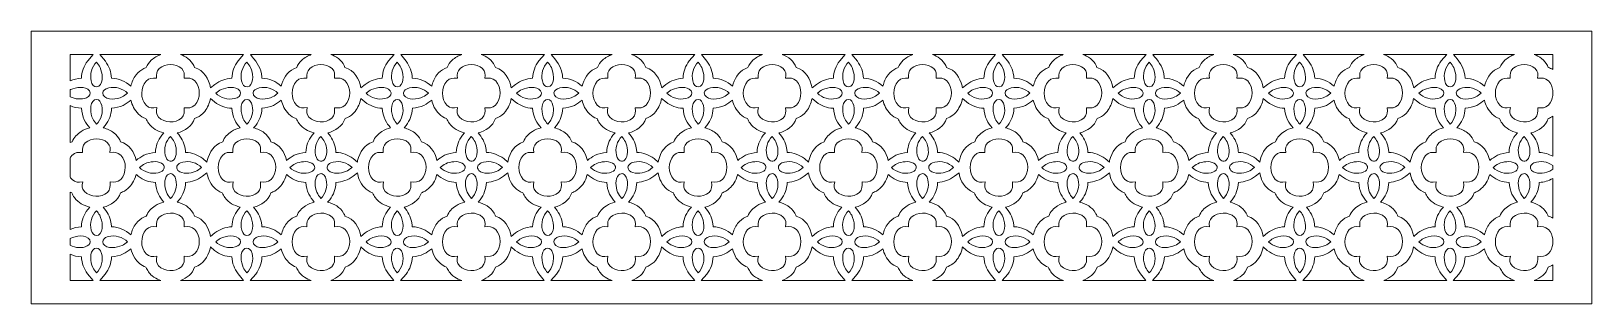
# Model space of a CAD drawing. Header units: centimetres. Extents: x -21.7 to 23.1, y 3.7 to 11.6.
import ezdxf

# ---------------------------------------------------------------- set-up
doc = ezdxf.new("R2010")
doc.units = ezdxf.units.CM
doc.header["$MEASUREMENT"] = 0
doc.layers.add('layer 1', color=7, linetype='Continuous')

msp = doc.modelspace()

# ---------------------------------------------------------------- linework, layer by layer
at = {"layer": 'layer 1', "color": 242, "lineweight": 9}
for points, knots in [([(23.1361, 11.56618), (23.1361, 11.56618), (23.1361, 3.71528), (23.1361, 3.71528), (23.1361, 3.71528), (23.1361, 3.71528), (-21.72619, 3.71528), (-21.72619, 3.71528), (-21.72619, 3.71528), (-21.72619, 3.71528), (-21.72619, 11.56618), (-21.72619, 11.56618), (-21.72619, 11.56618), (-21.72619, 11.56618), (23.1361, 11.56618), (23.1361, 11.56618)], [0, 0, 0, 0, 0.2, 0.2, 0.2, 0.2, 0.4, 0.4, 0.4, 0.4, 0.6, 0.6, 0.6, 0.6, 1, 1, 1, 1]), ([(-20.60463, 10.13227), (-20.50555, 10.17815), (-20.40147, 10.20558), (-20.28301, 10.21196), (-20.28301, 10.21196), (-20.27518, 10.40532), (-20.2148, 10.55436), (-20.10296, 10.71006), (-20.10296, 10.71006), (-20.10296, 10.71006), (-19.94257, 10.89325), (-19.94257, 10.89325), (-19.94257, 10.89325), (-19.94257, 10.89325), (-20.60463, 10.89325), (-20.60463, 10.89325), (-20.60463, 10.89325), (-20.60463, 10.89325), (-20.60463, 10.13227), (-20.60463, 10.13227)], [0, 0, 0, 0, 0.16666667, 0.16666667, 0.16666667, 0.16666667, 0.33333333, 0.33333333, 0.33333333, 0.33333333, 0.5, 0.5, 0.5, 0.5, 0.66666667, 0.66666667, 0.66666667, 0.66666667, 1, 1, 1, 1]), ([(-19.75188, 10.89325), (-19.75188, 10.89325), (-19.59487, 10.70283), (-19.59487, 10.70283), (-19.59487, 10.70283), (-19.49009, 10.55051), (-19.42752, 10.39872), (-19.41768, 10.21265), (-19.41768, 10.21265), (-19.19599, 10.20366), (-19.02559, 10.12542), (-18.86042, 9.98083), (-18.86042, 9.98083), (-18.82841, 10.10695), (-18.78782, 10.19911), (-18.71359, 10.30622), (-18.71359, 10.30622), (-18.71359, 10.30622), (-18.66309, 10.36439), (-18.66309, 10.36439), (-18.66309, 10.36439), (-18.58536, 10.43501), (-18.51669, 10.48396), (-18.41693, 10.51926), (-18.41693, 10.51926), (-18.3865, 10.60262), (-18.33415, 10.66714), (-18.27487, 10.73149), (-18.27487, 10.73149), (-18.18744, 10.80673), (-18.09559, 10.85975), (-17.99892, 10.89325), (-17.99892, 10.89325), (-17.99892, 10.89325), (-19.75188, 10.89325), (-19.75188, 10.89325)], [0, 0, 0, 0, 0.1, 0.1, 0.1, 0.1, 0.2, 0.2, 0.2, 0.2, 0.3, 0.3, 0.3, 0.3, 0.4, 0.4, 0.4, 0.4, 0.5, 0.5, 0.5, 0.5, 0.6, 0.6, 0.6, 0.6, 0.7, 0.7, 0.7, 0.7, 0.8, 0.8, 0.8, 0.8, 1, 1, 1, 1]), ([(-17.43567, 10.89325), (-17.35909, 10.86661), (-17.29318, 10.8321), (-17.21947, 10.78023), (-17.21947, 10.78023), (-17.21947, 10.78023), (-17.16402, 10.73099), (-17.16402, 10.73099), (-17.16402, 10.73099), (-17.10947, 10.66903), (-17.0553, 10.60182), (-17.02966, 10.52189), (-17.02966, 10.52189), (-16.76194, 10.43522), (-16.62028, 10.19749), (-16.57235, 9.93351), (-16.57235, 9.93351), (-16.57235, 9.93351), (-16.44959, 10.03475), (-16.44959, 10.03475), (-16.44959, 10.03475), (-16.29744, 10.13942), (-16.14633, 10.2019), (-15.95941, 10.21196), (-15.95941, 10.21196), (-15.95157, 10.40532), (-15.8912, 10.55436), (-15.77936, 10.71006), (-15.77936, 10.71006), (-15.77936, 10.71006), (-15.61896, 10.89325), (-15.61896, 10.89325), (-15.61896, 10.89325), (-15.61896, 10.89325), (-17.43567, 10.89325), (-17.43567, 10.89325)], [0, 0, 0, 0, 0.1, 0.1, 0.1, 0.1, 0.2, 0.2, 0.2, 0.2, 0.3, 0.3, 0.3, 0.3, 0.4, 0.4, 0.4, 0.4, 0.5, 0.5, 0.5, 0.5, 0.6, 0.6, 0.6, 0.6, 0.7, 0.7, 0.7, 0.7, 0.8, 0.8, 0.8, 0.8, 1, 1, 1, 1]), ([(-15.42582, 10.89325), (-15.28366, 10.72689), (-15.14843, 10.56329), (-15.10946, 10.33791), (-15.10946, 10.33791), (-15.10239, 10.29705), (-15.0963, 10.25466), (-15.09408, 10.21265), (-15.09408, 10.21265), (-14.87239, 10.20366), (-14.70198, 10.12542), (-14.53682, 9.98083), (-14.53682, 9.98083), (-14.53682, 9.98083), (-14.51976, 10.04802), (-14.51976, 10.04802), (-14.51976, 10.04802), (-14.44453, 10.2689), (-14.32064, 10.43882), (-14.09333, 10.51926), (-14.09333, 10.51926), (-14.0629, 10.60262), (-14.01055, 10.66714), (-13.95127, 10.73149), (-13.95127, 10.73149), (-13.86384, 10.80673), (-13.77198, 10.85975), (-13.67532, 10.89325), (-13.67532, 10.89325), (-13.67532, 10.89325), (-15.42582, 10.89325), (-15.42582, 10.89325)], [0, 0, 0, 0, 0.11111111, 0.11111111, 0.11111111, 0.11111111, 0.22222222, 0.22222222, 0.22222222, 0.22222222, 0.33333333, 0.33333333, 0.33333333, 0.33333333, 0.44444444, 0.44444444, 0.44444444, 0.44444444, 0.55555556, 0.55555556, 0.55555556, 0.55555556, 0.66666667, 0.66666667, 0.66666667, 0.66666667, 0.77777778, 0.77777778, 0.77777778, 0.77777778, 1, 1, 1, 1]), ([(-13.11207, 10.89325), (-13.03549, 10.86661), (-12.96957, 10.8321), (-12.89586, 10.78023), (-12.89586, 10.78023), (-12.89586, 10.78023), (-12.84042, 10.73099), (-12.84042, 10.73099), (-12.84042, 10.73099), (-12.78587, 10.66903), (-12.73169, 10.60182), (-12.70605, 10.52189), (-12.70605, 10.52189), (-12.43834, 10.43522), (-12.29668, 10.19749), (-12.24874, 9.93351), (-12.24874, 9.93351), (-12.24874, 9.93351), (-12.12599, 10.03475), (-12.12599, 10.03475), (-12.12599, 10.03475), (-11.97384, 10.13942), (-11.82272, 10.2019), (-11.6358, 10.21196), (-11.6358, 10.21196), (-11.62797, 10.40532), (-11.5676, 10.55436), (-11.45576, 10.71006), (-11.45576, 10.71006), (-11.45576, 10.71006), (-11.29536, 10.89325), (-11.29536, 10.89325), (-11.29536, 10.89325), (-11.29536, 10.89325), (-13.11207, 10.89325), (-13.11207, 10.89325)], [0, 0, 0, 0, 0.1, 0.1, 0.1, 0.1, 0.2, 0.2, 0.2, 0.2, 0.3, 0.3, 0.3, 0.3, 0.4, 0.4, 0.4, 0.4, 0.5, 0.5, 0.5, 0.5, 0.6, 0.6, 0.6, 0.6, 0.7, 0.7, 0.7, 0.7, 0.8, 0.8, 0.8, 0.8, 1, 1, 1, 1]), ([(-11.10468, 10.89325), (-11.10468, 10.89325), (-10.94766, 10.70283), (-10.94766, 10.70283), (-10.94766, 10.70283), (-10.84288, 10.55051), (-10.78031, 10.39872), (-10.77047, 10.21265), (-10.77047, 10.21265), (-10.54878, 10.20366), (-10.37838, 10.12542), (-10.21321, 9.98083), (-10.21321, 9.98083), (-10.1812, 10.10695), (-10.14061, 10.19911), (-10.06638, 10.30622), (-10.06638, 10.30622), (-10.06638, 10.30622), (-10.01588, 10.36439), (-10.01588, 10.36439), (-10.01588, 10.36439), (-9.93815, 10.43501), (-9.86949, 10.48396), (-9.76973, 10.51926), (-9.76973, 10.51926), (-9.7393, 10.60262), (-9.68695, 10.66714), (-9.62766, 10.73149), (-9.62766, 10.73149), (-9.54024, 10.80673), (-9.44838, 10.85975), (-9.35171, 10.89325), (-9.35171, 10.89325), (-9.35171, 10.89325), (-11.10468, 10.89325), (-11.10468, 10.89325)], [0, 0, 0, 0, 0.1, 0.1, 0.1, 0.1, 0.2, 0.2, 0.2, 0.2, 0.3, 0.3, 0.3, 0.3, 0.4, 0.4, 0.4, 0.4, 0.5, 0.5, 0.5, 0.5, 0.6, 0.6, 0.6, 0.6, 0.7, 0.7, 0.7, 0.7, 0.8, 0.8, 0.8, 0.8, 1, 1, 1, 1]), ([(-8.78846, 10.89325), (-8.71189, 10.86661), (-8.64597, 10.8321), (-8.57226, 10.78023), (-8.57226, 10.78023), (-8.57226, 10.78023), (-8.51681, 10.73099), (-8.51681, 10.73099), (-8.51681, 10.73099), (-8.46227, 10.66903), (-8.40809, 10.60182), (-8.38245, 10.52189), (-8.38245, 10.52189), (-8.11473, 10.43522), (-7.97308, 10.19749), (-7.92514, 9.93351), (-7.92514, 9.93351), (-7.92514, 9.93351), (-7.80238, 10.03475), (-7.80238, 10.03475), (-7.80238, 10.03475), (-7.65023, 10.13942), (-7.49912, 10.2019), (-7.3122, 10.21196), (-7.3122, 10.21196), (-7.30437, 10.40532), (-7.24399, 10.55436), (-7.13216, 10.71006), (-7.13216, 10.71006), (-7.13216, 10.71006), (-6.97176, 10.89325), (-6.97176, 10.89325), (-6.97176, 10.89325), (-6.97176, 10.89325), (-8.78846, 10.89325), (-8.78846, 10.89325)], [0, 0, 0, 0, 0.1, 0.1, 0.1, 0.1, 0.2, 0.2, 0.2, 0.2, 0.3, 0.3, 0.3, 0.3, 0.4, 0.4, 0.4, 0.4, 0.5, 0.5, 0.5, 0.5, 0.6, 0.6, 0.6, 0.6, 0.7, 0.7, 0.7, 0.7, 0.8, 0.8, 0.8, 0.8, 1, 1, 1, 1]), ([(-6.77861, 10.89325), (-6.63645, 10.72689), (-6.50123, 10.56329), (-6.46225, 10.33791), (-6.46225, 10.33791), (-6.45518, 10.29705), (-6.44909, 10.25466), (-6.44687, 10.21265), (-6.44687, 10.21265), (-6.22518, 10.20366), (-6.05478, 10.12542), (-5.88961, 9.98083), (-5.88961, 9.98083), (-5.88961, 9.98083), (-5.87256, 10.04802), (-5.87256, 10.04802), (-5.87256, 10.04802), (-5.79732, 10.2689), (-5.67343, 10.43882), (-5.44612, 10.51926), (-5.44612, 10.51926), (-5.41569, 10.60262), (-5.36334, 10.66714), (-5.30406, 10.73149), (-5.30406, 10.73149), (-5.21663, 10.80673), (-5.12478, 10.85975), (-5.02811, 10.89325), (-5.02811, 10.89325), (-5.02811, 10.89325), (-6.77861, 10.89325), (-6.77861, 10.89325)], [0, 0, 0, 0, 0.11111111, 0.11111111, 0.11111111, 0.11111111, 0.22222222, 0.22222222, 0.22222222, 0.22222222, 0.33333333, 0.33333333, 0.33333333, 0.33333333, 0.44444444, 0.44444444, 0.44444444, 0.44444444, 0.55555556, 0.55555556, 0.55555556, 0.55555556, 0.66666667, 0.66666667, 0.66666667, 0.66666667, 0.77777778, 0.77777778, 0.77777778, 0.77777778, 1, 1, 1, 1]), ([(-4.46486, 10.89325), (-4.38829, 10.86661), (-4.32237, 10.8321), (-4.24866, 10.78023), (-4.24866, 10.78023), (-4.24866, 10.78023), (-4.19321, 10.73099), (-4.19321, 10.73099), (-4.19321, 10.73099), (-4.13866, 10.66903), (-4.08449, 10.60182), (-4.05885, 10.52189), (-4.05885, 10.52189), (-3.79113, 10.43522), (-3.64948, 10.19749), (-3.60154, 9.93351), (-3.60154, 9.93351), (-3.60154, 9.93351), (-3.47878, 10.03475), (-3.47878, 10.03475), (-3.47878, 10.03475), (-3.32663, 10.13942), (-3.17552, 10.2019), (-2.9886, 10.21196), (-2.9886, 10.21196), (-2.98077, 10.40532), (-2.92039, 10.55436), (-2.80855, 10.71006), (-2.80855, 10.71006), (-2.80855, 10.71006), (-2.64815, 10.89325), (-2.64815, 10.89325), (-2.64815, 10.89325), (-2.64815, 10.89325), (-4.46486, 10.89325), (-4.46486, 10.89325)], [0, 0, 0, 0, 0.1, 0.1, 0.1, 0.1, 0.2, 0.2, 0.2, 0.2, 0.3, 0.3, 0.3, 0.3, 0.4, 0.4, 0.4, 0.4, 0.5, 0.5, 0.5, 0.5, 0.6, 0.6, 0.6, 0.6, 0.7, 0.7, 0.7, 0.7, 0.8, 0.8, 0.8, 0.8, 1, 1, 1, 1]), ([(-2.45747, 10.89325), (-2.45747, 10.89325), (-2.30046, 10.70283), (-2.30046, 10.70283), (-2.30046, 10.70283), (-2.19567, 10.55051), (-2.1331, 10.39872), (-2.12327, 10.21265), (-2.12327, 10.21265), (-1.90158, 10.20366), (-1.73117, 10.12542), (-1.56601, 9.98083), (-1.56601, 9.98083), (-1.56601, 9.98083), (-1.54895, 10.04802), (-1.54895, 10.04802), (-1.54895, 10.04802), (-1.47372, 10.2689), (-1.34983, 10.43882), (-1.12252, 10.51926), (-1.12252, 10.51926), (-1.09209, 10.60262), (-1.03974, 10.66714), (-0.98046, 10.73149), (-0.98046, 10.73149), (-0.89303, 10.80673), (-0.80117, 10.85975), (-0.70451, 10.89325), (-0.70451, 10.89325), (-0.70451, 10.89325), (-2.45747, 10.89325), (-2.45747, 10.89325)], [0, 0, 0, 0, 0.11111111, 0.11111111, 0.11111111, 0.11111111, 0.22222222, 0.22222222, 0.22222222, 0.22222222, 0.33333333, 0.33333333, 0.33333333, 0.33333333, 0.44444444, 0.44444444, 0.44444444, 0.44444444, 0.55555556, 0.55555556, 0.55555556, 0.55555556, 0.66666667, 0.66666667, 0.66666667, 0.66666667, 0.77777778, 0.77777778, 0.77777778, 0.77777778, 1, 1, 1, 1]), ([(-0.13858, 10.89325), (0.03703, 10.8271), (0.20477, 10.7089), (0.26475, 10.52189), (0.26475, 10.52189), (0.53247, 10.43522), (0.67413, 10.19749), (0.72207, 9.93351), (0.72207, 9.93351), (0.72207, 9.93351), (0.84482, 10.03475), (0.84482, 10.03475), (0.84482, 10.03475), (0.99697, 10.13942), (1.14809, 10.2019), (1.33501, 10.21196), (1.33501, 10.21196), (1.34284, 10.40532), (1.40321, 10.55436), (1.51505, 10.71006), (1.51505, 10.71006), (1.51505, 10.71006), (1.67545, 10.89325), (1.67545, 10.89325), (1.67545, 10.89325), (1.67545, 10.89325), (-0.13858, 10.89325), (-0.13858, 10.89325)], [0, 0, 0, 0, 0.125, 0.125, 0.125, 0.125, 0.25, 0.25, 0.25, 0.25, 0.375, 0.375, 0.375, 0.375, 0.5, 0.5, 0.5, 0.5, 0.625, 0.625, 0.625, 0.625, 0.75, 0.75, 0.75, 0.75, 1, 1, 1, 1]), ([(1.86613, 10.89325), (1.86613, 10.89325), (2.02315, 10.70283), (2.02315, 10.70283), (2.02315, 10.70283), (2.12793, 10.55051), (2.1905, 10.39872), (2.20034, 10.21265), (2.20034, 10.21265), (2.42203, 10.20366), (2.59243, 10.12542), (2.75759, 9.98083), (2.75759, 9.98083), (2.78961, 10.10696), (2.8302, 10.1991), (2.90443, 10.30622), (2.90443, 10.30622), (2.90443, 10.30622), (2.95493, 10.36439), (2.95493, 10.36439), (2.95493, 10.36439), (3.03264, 10.435), (3.10131, 10.48396), (3.20108, 10.51926), (3.20108, 10.51926), (3.23148, 10.60259), (3.28387, 10.66715), (3.34315, 10.73149), (3.34315, 10.73149), (3.43056, 10.80672), (3.52241, 10.85975), (3.61908, 10.89325), (3.61908, 10.89325), (3.61908, 10.89325), (1.86613, 10.89325), (1.86613, 10.89325)], [0, 0, 0, 0, 0.1, 0.1, 0.1, 0.1, 0.2, 0.2, 0.2, 0.2, 0.3, 0.3, 0.3, 0.3, 0.4, 0.4, 0.4, 0.4, 0.5, 0.5, 0.5, 0.5, 0.6, 0.6, 0.6, 0.6, 0.7, 0.7, 0.7, 0.7, 0.8, 0.8, 0.8, 0.8, 1, 1, 1, 1]), ([(4.18235, 10.89325), (4.25891, 10.86661), (4.32483, 10.8321), (4.39855, 10.78023), (4.39855, 10.78023), (4.39855, 10.78023), (4.454, 10.73099), (4.454, 10.73099), (4.454, 10.73099), (4.50857, 10.66901), (4.56267, 10.60186), (4.58836, 10.52189), (4.58836, 10.52189), (4.83795, 10.44107), (4.97127, 10.23395), (5.03511, 9.99166), (5.03511, 9.99166), (5.03876, 9.97152), (5.04191, 9.95188), (5.04454, 9.93258), (5.04454, 9.93258), (5.04454, 9.93258), (5.16842, 10.03475), (5.16842, 10.03475), (5.16842, 10.03475), (5.32058, 10.13942), (5.47169, 10.2019), (5.65861, 10.21196), (5.65861, 10.21196), (5.66644, 10.40532), (5.72681, 10.55436), (5.83865, 10.71006), (5.83865, 10.71006), (5.83865, 10.71006), (5.99905, 10.89325), (5.99905, 10.89325), (5.99905, 10.89325), (5.99905, 10.89325), (4.18235, 10.89325), (4.18235, 10.89325)], [0, 0, 0, 0, 0.09090909, 0.09090909, 0.09090909, 0.09090909, 0.18181818, 0.18181818, 0.18181818, 0.18181818, 0.27272727, 0.27272727, 0.27272727, 0.27272727, 0.36363636, 0.36363636, 0.36363636, 0.36363636, 0.45454545, 0.45454545, 0.45454545, 0.45454545, 0.54545455, 0.54545455, 0.54545455, 0.54545455, 0.63636364, 0.63636364, 0.63636364, 0.63636364, 0.72727273, 0.72727273, 0.72727273, 0.72727273, 0.81818182, 0.81818182, 0.81818182, 0.81818182, 1, 1, 1, 1]), ([(6.18974, 10.89325), (6.18974, 10.89325), (6.34675, 10.70283), (6.34675, 10.70283), (6.34675, 10.70283), (6.45153, 10.55051), (6.51411, 10.39872), (6.52394, 10.21265), (6.52394, 10.21265), (6.74563, 10.20366), (6.91603, 10.12542), (7.0812, 9.98083), (7.0812, 9.98083), (7.11321, 10.10695), (7.15381, 10.19911), (7.22803, 10.30622), (7.22803, 10.30622), (7.22803, 10.30622), (7.27853, 10.36439), (7.27853, 10.36439), (7.27853, 10.36439), (7.35626, 10.43501), (7.42493, 10.48396), (7.52469, 10.51926), (7.52469, 10.51926), (7.55512, 10.60262), (7.60747, 10.66714), (7.66675, 10.73149), (7.66675, 10.73149), (7.75417, 10.80673), (7.84603, 10.85975), (7.9427, 10.89325), (7.9427, 10.89325), (7.9427, 10.89325), (6.18974, 10.89325), (6.18974, 10.89325)], [0, 0, 0, 0, 0.1, 0.1, 0.1, 0.1, 0.2, 0.2, 0.2, 0.2, 0.3, 0.3, 0.3, 0.3, 0.4, 0.4, 0.4, 0.4, 0.5, 0.5, 0.5, 0.5, 0.6, 0.6, 0.6, 0.6, 0.7, 0.7, 0.7, 0.7, 0.8, 0.8, 0.8, 0.8, 1, 1, 1, 1]), ([(8.50595, 10.89325), (8.58252, 10.86661), (8.64844, 10.8321), (8.72215, 10.78023), (8.72215, 10.78023), (8.72215, 10.78023), (8.7776, 10.73099), (8.7776, 10.73099), (8.7776, 10.73099), (8.83215, 10.66903), (8.88632, 10.60182), (8.91196, 10.52189), (8.91196, 10.52189), (9.17968, 10.43522), (9.32133, 10.19749), (9.36927, 9.93351), (9.36927, 9.93351), (9.36927, 9.93351), (9.49203, 10.03475), (9.49203, 10.03475), (9.49203, 10.03475), (9.64418, 10.13942), (9.79529, 10.2019), (9.98221, 10.21196), (9.98221, 10.21196), (9.99004, 10.40532), (10.05042, 10.55436), (10.16226, 10.71006), (10.16226, 10.71006), (10.16226, 10.71006), (10.32266, 10.89325), (10.32266, 10.89325), (10.32266, 10.89325), (10.32266, 10.89325), (8.50595, 10.89325), (8.50595, 10.89325)], [0, 0, 0, 0, 0.1, 0.1, 0.1, 0.1, 0.2, 0.2, 0.2, 0.2, 0.3, 0.3, 0.3, 0.3, 0.4, 0.4, 0.4, 0.4, 0.5, 0.5, 0.5, 0.5, 0.6, 0.6, 0.6, 0.6, 0.7, 0.7, 0.7, 0.7, 0.8, 0.8, 0.8, 0.8, 1, 1, 1, 1]), ([(10.5158, 10.89325), (10.65796, 10.72689), (10.79319, 10.56329), (10.83217, 10.33791), (10.83217, 10.33791), (10.83923, 10.29705), (10.84532, 10.25466), (10.84754, 10.21265), (10.84754, 10.21265), (11.06923, 10.20366), (11.23964, 10.12542), (11.4048, 9.98083), (11.4048, 9.98083), (11.4048, 9.98083), (11.42186, 10.04802), (11.42186, 10.04802), (11.42186, 10.04802), (11.49709, 10.2689), (11.62098, 10.43882), (11.84829, 10.51926), (11.84829, 10.51926), (11.87872, 10.60262), (11.93107, 10.66714), (11.99035, 10.73149), (11.99035, 10.73149), (12.07778, 10.80673), (12.16964, 10.85975), (12.2663, 10.89325), (12.2663, 10.89325), (12.2663, 10.89325), (10.5158, 10.89325), (10.5158, 10.89325)], [0, 0, 0, 0, 0.11111111, 0.11111111, 0.11111111, 0.11111111, 0.22222222, 0.22222222, 0.22222222, 0.22222222, 0.33333333, 0.33333333, 0.33333333, 0.33333333, 0.44444444, 0.44444444, 0.44444444, 0.44444444, 0.55555556, 0.55555556, 0.55555556, 0.55555556, 0.66666667, 0.66666667, 0.66666667, 0.66666667, 0.77777778, 0.77777778, 0.77777778, 0.77777778, 1, 1, 1, 1]), ([(12.82955, 10.89325), (12.90613, 10.86661), (12.97204, 10.8321), (13.04576, 10.78023), (13.04576, 10.78023), (13.04576, 10.78023), (13.1012, 10.73099), (13.1012, 10.73099), (13.1012, 10.73099), (13.15575, 10.66903), (13.20993, 10.60182), (13.23556, 10.52189), (13.23556, 10.52189), (13.50328, 10.43522), (13.64494, 10.19749), (13.69288, 9.93351), (13.69288, 9.93351), (13.69288, 9.93351), (13.81563, 10.03475), (13.81563, 10.03475), (13.81563, 10.03475), (13.96778, 10.13942), (14.1189, 10.2019), (14.30582, 10.21196), (14.30582, 10.21196), (14.31365, 10.40532), (14.37402, 10.55436), (14.48586, 10.71006), (14.48586, 10.71006), (14.48586, 10.71006), (14.64626, 10.89325), (14.64626, 10.89325), (14.64626, 10.89325), (14.64626, 10.89325), (12.82955, 10.89325), (12.82955, 10.89325)], [0, 0, 0, 0, 0.1, 0.1, 0.1, 0.1, 0.2, 0.2, 0.2, 0.2, 0.3, 0.3, 0.3, 0.3, 0.4, 0.4, 0.4, 0.4, 0.5, 0.5, 0.5, 0.5, 0.6, 0.6, 0.6, 0.6, 0.7, 0.7, 0.7, 0.7, 0.8, 0.8, 0.8, 0.8, 1, 1, 1, 1]), ([(14.83694, 10.89325), (14.83694, 10.89325), (14.99395, 10.70283), (14.99395, 10.70283), (14.99395, 10.70283), (15.09874, 10.55051), (15.16131, 10.39872), (15.17115, 10.21265), (15.17115, 10.21265), (15.39284, 10.20366), (15.56324, 10.12542), (15.7284, 9.98083), (15.7284, 9.98083), (15.76042, 10.10695), (15.80101, 10.19911), (15.87524, 10.30622), (15.87524, 10.30622), (15.87524, 10.30622), (15.92574, 10.36439), (15.92574, 10.36439), (15.92574, 10.36439), (16.00346, 10.43501), (16.07213, 10.48396), (16.1719, 10.51926), (16.1719, 10.51926), (16.20232, 10.60262), (16.25468, 10.66714), (16.31396, 10.73149), (16.31396, 10.73149), (16.40138, 10.80673), (16.49324, 10.85975), (16.58991, 10.89325), (16.58991, 10.89325), (16.58991, 10.89325), (14.83694, 10.89325), (14.83694, 10.89325)], [0, 0, 0, 0, 0.1, 0.1, 0.1, 0.1, 0.2, 0.2, 0.2, 0.2, 0.3, 0.3, 0.3, 0.3, 0.4, 0.4, 0.4, 0.4, 0.5, 0.5, 0.5, 0.5, 0.6, 0.6, 0.6, 0.6, 0.7, 0.7, 0.7, 0.7, 0.8, 0.8, 0.8, 0.8, 1, 1, 1, 1]), ([(17.15315, 10.89325), (17.22973, 10.86661), (17.29565, 10.8321), (17.36936, 10.78023), (17.36936, 10.78023), (17.36936, 10.78023), (17.4248, 10.73099), (17.4248, 10.73099), (17.4248, 10.73099), (17.47935, 10.66903), (17.53353, 10.60182), (17.55917, 10.52189), (17.55917, 10.52189), (17.82689, 10.43522), (17.96854, 10.19749), (18.01648, 9.93351), (18.01648, 9.93351), (18.01648, 9.93351), (18.13923, 10.03475), (18.13923, 10.03475), (18.13923, 10.03475), (18.29139, 10.13942), (18.4425, 10.2019), (18.62942, 10.21196), (18.62942, 10.21196), (18.63725, 10.40532), (18.69762, 10.55436), (18.80946, 10.71006), (18.80946, 10.71006), (18.80946, 10.71006), (18.96986, 10.89325), (18.96986, 10.89325), (18.96986, 10.89325), (18.96986, 10.89325), (17.15315, 10.89325), (17.15315, 10.89325)], [0, 0, 0, 0, 0.1, 0.1, 0.1, 0.1, 0.2, 0.2, 0.2, 0.2, 0.3, 0.3, 0.3, 0.3, 0.4, 0.4, 0.4, 0.4, 0.5, 0.5, 0.5, 0.5, 0.6, 0.6, 0.6, 0.6, 0.7, 0.7, 0.7, 0.7, 0.8, 0.8, 0.8, 0.8, 1, 1, 1, 1]), ([(19.16301, 10.89325), (19.30517, 10.72689), (19.4404, 10.56329), (19.47937, 10.33791), (19.47937, 10.33791), (19.48644, 10.29705), (19.49253, 10.25466), (19.49475, 10.21265), (19.49475, 10.21265), (19.71644, 10.20366), (19.88684, 10.12542), (20.05201, 9.98083), (20.05201, 9.98083), (20.05201, 9.98083), (20.06906, 10.04802), (20.06906, 10.04802), (20.06906, 10.04802), (20.1443, 10.2689), (20.26819, 10.43882), (20.4955, 10.51926), (20.4955, 10.51926), (20.52593, 10.60262), (20.57828, 10.66714), (20.63756, 10.73149), (20.63756, 10.73149), (20.72498, 10.80673), (20.81684, 10.85975), (20.91351, 10.89325), (20.91351, 10.89325), (20.91351, 10.89325), (19.16301, 10.89325), (19.16301, 10.89325)], [0, 0, 0, 0, 0.11111111, 0.11111111, 0.11111111, 0.11111111, 0.22222222, 0.22222222, 0.22222222, 0.22222222, 0.33333333, 0.33333333, 0.33333333, 0.33333333, 0.44444444, 0.44444444, 0.44444444, 0.44444444, 0.55555556, 0.55555556, 0.55555556, 0.55555556, 0.66666667, 0.66666667, 0.66666667, 0.66666667, 0.77777778, 0.77777778, 0.77777778, 0.77777778, 1, 1, 1, 1]), ([(21.47676, 10.89325), (21.55333, 10.86661), (21.61925, 10.8321), (21.69296, 10.78023), (21.69296, 10.78023), (21.69296, 10.78023), (21.74841, 10.73099), (21.74841, 10.73099), (21.74841, 10.73099), (21.80296, 10.66903), (21.85713, 10.60182), (21.88277, 10.52189), (21.88277, 10.52189), (21.93067, 10.50638), (21.97453, 10.48604), (22.01454, 10.46158), (22.01454, 10.46158), (22.01454, 10.46158), (22.01454, 10.89325), (22.01454, 10.89325), (22.01454, 10.89325), (22.01454, 10.89325), (21.47676, 10.89325), (21.47676, 10.89325)], [0, 0, 0, 0, 0.14285714, 0.14285714, 0.14285714, 0.14285714, 0.28571429, 0.28571429, 0.28571429, 0.28571429, 0.42857143, 0.42857143, 0.42857143, 0.42857143, 0.57142857, 0.57142857, 0.57142857, 0.57142857, 0.71428571, 0.71428571, 0.71428571, 0.71428571, 1, 1, 1, 1]), ([(-19.85046, 10.67367), (-19.80739, 10.62142), (-19.77415, 10.57836), (-19.7432, 10.51696), (-19.7432, 10.51696), (-19.67775, 10.36913), (-19.63527, 10.09924), (-19.77899, 9.98139), (-19.77899, 9.98139), (-19.86984, 9.92594), (-19.93758, 9.97717), (-19.97972, 10.06173), (-19.97972, 10.06173), (-20.05079, 10.24956), (-20.01849, 10.46189), (-19.89627, 10.62136), (-19.89627, 10.62136), (-19.89627, 10.62136), (-19.85046, 10.67367), (-19.85046, 10.67367)], [0, 0, 0, 0, 0.16666667, 0.16666667, 0.16666667, 0.16666667, 0.33333333, 0.33333333, 0.33333333, 0.33333333, 0.5, 0.5, 0.5, 0.5, 0.66666667, 0.66666667, 0.66666667, 0.66666667, 1, 1, 1, 1]), ([(-17.33215, 9.3623), (-17.2006, 9.35115), (-17.12539, 9.35009), (-17.02256, 9.43849), (-17.02256, 9.43849), (-16.85134, 9.62566), (-16.84963, 9.9466), (-17.02045, 10.13454), (-17.02045, 10.13454), (-17.12377, 10.22386), (-17.20041, 10.22281), (-17.33288, 10.21241), (-17.33288, 10.21241), (-17.32174, 10.33192), (-17.31792, 10.4003), (-17.39965, 10.49309), (-17.39965, 10.49309), (-17.57358, 10.64758), (-17.86975, 10.63896), (-18.04384, 10.48917), (-18.04384, 10.48917), (-18.12737, 10.39849), (-18.12889, 10.33343), (-18.12224, 10.21332), (-18.12224, 10.21332), (-18.2528, 10.2209), (-18.32609, 10.21888), (-18.42534, 10.12871), (-18.42534, 10.12871), (-18.58936, 9.9398), (-18.5923, 9.61887), (-18.4228, 9.43233), (-18.4228, 9.43233), (-18.32083, 9.34454), (-18.24733, 9.34962), (-18.11745, 9.36368), (-18.11745, 9.36368), (-18.13717, 9.24379), (-18.14515, 9.18119), (-18.06515, 9.08516), (-18.06515, 9.08516), (-17.89456, 8.92441), (-17.587, 8.90535), (-17.40714, 9.06057), (-17.40714, 9.06057), (-17.3195, 9.15822), (-17.32268, 9.23546), (-17.33215, 9.3623)], [0, 0, 0, 0, 0.07692308, 0.07692308, 0.07692308, 0.07692308, 0.15384615, 0.15384615, 0.15384615, 0.15384615, 0.23076923, 0.23076923, 0.23076923, 0.23076923, 0.30769231, 0.30769231, 0.30769231, 0.30769231, 0.38461538, 0.38461538, 0.38461538, 0.38461538, 0.46153846, 0.46153846, 0.46153846, 0.46153846, 0.53846154, 0.53846154, 0.53846154, 0.53846154, 0.61538462, 0.61538462, 0.61538462, 0.61538462, 0.69230769, 0.69230769, 0.69230769, 0.69230769, 0.76923077, 0.76923077, 0.76923077, 0.76923077, 0.84615385, 0.84615385, 0.84615385, 0.84615385, 1, 1, 1, 1]), ([(-15.52685, 10.67367), (-15.48378, 10.62142), (-15.45055, 10.57836), (-15.4196, 10.51696), (-15.4196, 10.51696), (-15.35415, 10.36913), (-15.31166, 10.09924), (-15.45539, 9.98139), (-15.45539, 9.98139), (-15.54624, 9.92594), (-15.61398, 9.97717), (-15.65612, 10.06173), (-15.65612, 10.06173), (-15.72719, 10.24957), (-15.69489, 10.46189), (-15.57266, 10.62136), (-15.57266, 10.62136), (-15.57266, 10.62136), (-15.52685, 10.67367), (-15.52685, 10.67367)], [0, 0, 0, 0, 0.16666667, 0.16666667, 0.16666667, 0.16666667, 0.33333333, 0.33333333, 0.33333333, 0.33333333, 0.5, 0.5, 0.5, 0.5, 0.66666667, 0.66666667, 0.66666667, 0.66666667, 1, 1, 1, 1]), ([(-13.00855, 9.3623), (-12.877, 9.35115), (-12.80179, 9.35009), (-12.69896, 9.43849), (-12.69896, 9.43849), (-12.52774, 9.62566), (-12.52602, 9.9466), (-12.69684, 10.13454), (-12.69684, 10.13454), (-12.80017, 10.22386), (-12.87681, 10.22281), (-13.00928, 10.21241), (-13.00928, 10.21241), (-12.99813, 10.33192), (-12.99432, 10.4003), (-13.07604, 10.49309), (-13.07604, 10.49309), (-13.24998, 10.64758), (-13.54615, 10.63896), (-13.72023, 10.48917), (-13.72023, 10.48917), (-13.80377, 10.39849), (-13.80528, 10.33343), (-13.79864, 10.21332), (-13.79864, 10.21332), (-13.9292, 10.2209), (-14.00249, 10.21888), (-14.10173, 10.12871), (-14.10173, 10.12871), (-14.26576, 9.9398), (-14.2687, 9.61887), (-14.0992, 9.43233), (-14.0992, 9.43233), (-13.99722, 9.34454), (-13.92372, 9.34962), (-13.79384, 9.36368), (-13.79384, 9.36368), (-13.81356, 9.24379), (-13.82155, 9.18119), (-13.74154, 9.08516), (-13.74154, 9.08516), (-13.57096, 8.92441), (-13.26339, 8.90535), (-13.08354, 9.06057), (-13.08354, 9.06057), (-12.9959, 9.15822), (-12.99908, 9.23546), (-13.00855, 9.3623)], [0, 0, 0, 0, 0.07692308, 0.07692308, 0.07692308, 0.07692308, 0.15384615, 0.15384615, 0.15384615, 0.15384615, 0.23076923, 0.23076923, 0.23076923, 0.23076923, 0.30769231, 0.30769231, 0.30769231, 0.30769231, 0.38461538, 0.38461538, 0.38461538, 0.38461538, 0.46153846, 0.46153846, 0.46153846, 0.46153846, 0.53846154, 0.53846154, 0.53846154, 0.53846154, 0.61538462, 0.61538462, 0.61538462, 0.61538462, 0.69230769, 0.69230769, 0.69230769, 0.69230769, 0.76923077, 0.76923077, 0.76923077, 0.76923077, 0.84615385, 0.84615385, 0.84615385, 0.84615385, 1, 1, 1, 1]), ([(-11.20325, 10.67367), (-11.16018, 10.62142), (-11.12694, 10.57836), (-11.096, 10.51696), (-11.096, 10.51696), (-11.03055, 10.36913), (-10.98806, 10.09924), (-11.13179, 9.98139), (-11.13179, 9.98139), (-11.22264, 9.92594), (-11.29038, 9.97717), (-11.33251, 10.06173), (-11.33251, 10.06173), (-11.40358, 10.24957), (-11.37128, 10.46189), (-11.24906, 10.62136), (-11.24906, 10.62136), (-11.24906, 10.62136), (-11.20325, 10.67367), (-11.20325, 10.67367)], [0, 0, 0, 0, 0.16666667, 0.16666667, 0.16666667, 0.16666667, 0.33333333, 0.33333333, 0.33333333, 0.33333333, 0.5, 0.5, 0.5, 0.5, 0.66666667, 0.66666667, 0.66666667, 0.66666667, 1, 1, 1, 1]), ([(-8.68494, 9.3623), (-8.55339, 9.35115), (-8.47818, 9.35009), (-8.37536, 9.43849), (-8.37536, 9.43849), (-8.20414, 9.62566), (-8.20242, 9.9466), (-8.37324, 10.13454), (-8.37324, 10.13454), (-8.47657, 10.22386), (-8.55321, 10.22281), (-8.68568, 10.21241), (-8.68568, 10.21241), (-8.67453, 10.33192), (-8.67071, 10.4003), (-8.75244, 10.49309), (-8.75244, 10.49309), (-8.92638, 10.64758), (-9.22254, 10.63896), (-9.39663, 10.48917), (-9.39663, 10.48917), (-9.48016, 10.39849), (-9.48168, 10.33343), (-9.47503, 10.21332), (-9.47503, 10.21332), (-9.60559, 10.2209), (-9.67889, 10.21888), (-9.77813, 10.12871), (-9.77813, 10.12871), (-9.94216, 9.9398), (-9.94509, 9.61887), (-9.77559, 9.43233), (-9.77559, 9.43233), (-9.67362, 9.34454), (-9.60012, 9.34962), (-9.47024, 9.36368), (-9.47024, 9.36368), (-9.48996, 9.24379), (-9.49795, 9.18119), (-9.41794, 9.08516), (-9.41794, 9.08516), (-9.24735, 8.92441), (-8.93979, 8.90535), (-8.75994, 9.06057), (-8.75994, 9.06057), (-8.6723, 9.15822), (-8.67547, 9.23546), (-8.68494, 9.3623)], [0, 0, 0, 0, 0.07692308, 0.07692308, 0.07692308, 0.07692308, 0.15384615, 0.15384615, 0.15384615, 0.15384615, 0.23076923, 0.23076923, 0.23076923, 0.23076923, 0.30769231, 0.30769231, 0.30769231, 0.30769231, 0.38461538, 0.38461538, 0.38461538, 0.38461538, 0.46153846, 0.46153846, 0.46153846, 0.46153846, 0.53846154, 0.53846154, 0.53846154, 0.53846154, 0.61538462, 0.61538462, 0.61538462, 0.61538462, 0.69230769, 0.69230769, 0.69230769, 0.69230769, 0.76923077, 0.76923077, 0.76923077, 0.76923077, 0.84615385, 0.84615385, 0.84615385, 0.84615385, 1, 1, 1, 1]), ([(-6.87965, 10.67367), (-6.83658, 10.62142), (-6.80334, 10.57836), (-6.77239, 10.51696), (-6.77239, 10.51696), (-6.70694, 10.36913), (-6.66445, 10.09924), (-6.80818, 9.98139), (-6.80818, 9.98139), (-6.89904, 9.92594), (-6.96677, 9.97717), (-7.00891, 10.06173), (-7.00891, 10.06173), (-7.07998, 10.24957), (-7.04768, 10.46189), (-6.92546, 10.62136), (-6.92546, 10.62136), (-6.92546, 10.62136), (-6.87965, 10.67367), (-6.87965, 10.67367)], [0, 0, 0, 0, 0.16666667, 0.16666667, 0.16666667, 0.16666667, 0.33333333, 0.33333333, 0.33333333, 0.33333333, 0.5, 0.5, 0.5, 0.5, 0.66666667, 0.66666667, 0.66666667, 0.66666667, 1, 1, 1, 1]), ([(-4.36134, 9.3623), (-4.22979, 9.35115), (-4.15458, 9.35009), (-4.05176, 9.43849), (-4.05176, 9.43849), (-3.88053, 9.62566), (-3.87881, 9.9466), (-4.04964, 10.13454), (-4.04964, 10.13454), (-4.15297, 10.22386), (-4.2296, 10.22281), (-4.36207, 10.21241), (-4.36207, 10.21241), (-4.35092, 10.33192), (-4.34711, 10.4003), (-4.42884, 10.49309), (-4.42884, 10.49309), (-4.60277, 10.64758), (-4.89894, 10.63896), (-5.07303, 10.48917), (-5.07303, 10.48917), (-5.15656, 10.39849), (-5.15808, 10.33343), (-5.15143, 10.21332), (-5.15143, 10.21332), (-5.28199, 10.2209), (-5.35529, 10.21888), (-5.45453, 10.12871), (-5.45453, 10.12871), (-5.61856, 9.9398), (-5.62149, 9.61887), (-5.45199, 9.43233), (-5.45199, 9.43233), (-5.35001, 9.34454), (-5.27652, 9.34962), (-5.14664, 9.36368), (-5.14664, 9.36368), (-5.16636, 9.24379), (-5.17434, 9.18119), (-5.09434, 9.08516), (-5.09434, 9.08516), (-4.92375, 8.92441), (-4.61619, 8.90535), (-4.43634, 9.06057), (-4.43634, 9.06057), (-4.34869, 9.15822), (-4.35187, 9.23546), (-4.36134, 9.3623)], [0, 0, 0, 0, 0.07692308, 0.07692308, 0.07692308, 0.07692308, 0.15384615, 0.15384615, 0.15384615, 0.15384615, 0.23076923, 0.23076923, 0.23076923, 0.23076923, 0.30769231, 0.30769231, 0.30769231, 0.30769231, 0.38461538, 0.38461538, 0.38461538, 0.38461538, 0.46153846, 0.46153846, 0.46153846, 0.46153846, 0.53846154, 0.53846154, 0.53846154, 0.53846154, 0.61538462, 0.61538462, 0.61538462, 0.61538462, 0.69230769, 0.69230769, 0.69230769, 0.69230769, 0.76923077, 0.76923077, 0.76923077, 0.76923077, 0.84615385, 0.84615385, 0.84615385, 0.84615385, 1, 1, 1, 1]), ([(-2.55604, 10.67367), (-2.51297, 10.62142), (-2.47974, 10.57836), (-2.44879, 10.51696), (-2.44879, 10.51696), (-2.38334, 10.36913), (-2.34085, 10.09924), (-2.48458, 9.98139), (-2.48458, 9.98139), (-2.57543, 9.92594), (-2.64317, 9.97717), (-2.6853, 10.06173), (-2.6853, 10.06173), (-2.75638, 10.24957), (-2.72408, 10.46189), (-2.60185, 10.62136), (-2.60185, 10.62136), (-2.60185, 10.62136), (-2.55604, 10.67367), (-2.55604, 10.67367)], [0, 0, 0, 0, 0.16666667, 0.16666667, 0.16666667, 0.16666667, 0.33333333, 0.33333333, 0.33333333, 0.33333333, 0.5, 0.5, 0.5, 0.5, 0.66666667, 0.66666667, 0.66666667, 0.66666667, 1, 1, 1, 1]), ([(-0.03774, 9.3623), (0.09381, 9.35115), (0.16903, 9.35009), (0.27185, 9.43849), (0.27185, 9.43849), (0.44307, 9.62566), (0.44479, 9.9466), (0.27396, 10.13454), (0.27396, 10.13454), (0.17064, 10.22386), (0.094, 10.22281), (-0.03847, 10.21241), (-0.03847, 10.21241), (-0.02732, 10.33192), (-0.02351, 10.4003), (-0.10523, 10.49309), (-0.10523, 10.49309), (-0.27917, 10.64758), (-0.57534, 10.63896), (-0.74942, 10.48917), (-0.74942, 10.48917), (-0.83296, 10.39849), (-0.83447, 10.33343), (-0.82783, 10.21332), (-0.82783, 10.21332), (-0.95839, 10.2209), (-1.03168, 10.21888), (-1.13092, 10.12871), (-1.13092, 10.12871), (-1.29495, 9.9398), (-1.29789, 9.61887), (-1.12839, 9.43233), (-1.12839, 9.43233), (-1.02641, 9.34454), (-0.95291, 9.34962), (-0.82303, 9.36368), (-0.82303, 9.36368), (-0.84275, 9.24379), (-0.85074, 9.18119), (-0.77073, 9.08516), (-0.77073, 9.08516), (-0.60015, 8.92441), (-0.29259, 8.90535), (-0.11273, 9.06057), (-0.11273, 9.06057), (-0.02509, 9.15822), (-0.02827, 9.23546), (-0.03774, 9.3623)], [0, 0, 0, 0, 0.07692308, 0.07692308, 0.07692308, 0.07692308, 0.15384615, 0.15384615, 0.15384615, 0.15384615, 0.23076923, 0.23076923, 0.23076923, 0.23076923, 0.30769231, 0.30769231, 0.30769231, 0.30769231, 0.38461538, 0.38461538, 0.38461538, 0.38461538, 0.46153846, 0.46153846, 0.46153846, 0.46153846, 0.53846154, 0.53846154, 0.53846154, 0.53846154, 0.61538462, 0.61538462, 0.61538462, 0.61538462, 0.69230769, 0.69230769, 0.69230769, 0.69230769, 0.76923077, 0.76923077, 0.76923077, 0.76923077, 0.84615385, 0.84615385, 0.84615385, 0.84615385, 1, 1, 1, 1]), ([(1.76756, 10.67367), (1.81063, 10.62142), (1.84387, 10.57836), (1.87482, 10.51696), (1.87482, 10.51696), (1.94026, 10.36913), (1.98275, 10.09924), (1.83902, 9.98139), (1.83902, 9.98139), (1.74817, 9.92594), (1.68043, 9.97717), (1.6383, 10.06173), (1.6383, 10.06173), (1.56723, 10.24957), (1.59953, 10.46189), (1.72175, 10.62136), (1.72175, 10.62136), (1.72175, 10.62136), (1.76756, 10.67367), (1.76756, 10.67367)], [0, 0, 0, 0, 0.16666667, 0.16666667, 0.16666667, 0.16666667, 0.33333333, 0.33333333, 0.33333333, 0.33333333, 0.5, 0.5, 0.5, 0.5, 0.66666667, 0.66666667, 0.66666667, 0.66666667, 1, 1, 1, 1]), ([(4.28587, 9.3623), (4.41741, 9.35115), (4.4926, 9.35009), (4.59545, 9.43849), (4.59545, 9.43849), (4.76668, 9.62571), (4.76839, 9.94656), (4.59757, 10.13454), (4.59757, 10.13454), (4.49421, 10.22387), (4.4176, 10.22281), (4.28513, 10.21241), (4.28513, 10.21241), (4.29628, 10.33194), (4.30008, 10.40028), (4.21837, 10.49309), (4.21837, 10.49309), (4.04439, 10.64758), (3.74827, 10.63897), (3.57418, 10.48917), (3.57418, 10.48917), (3.49064, 10.39851), (3.48912, 10.3334), (3.49577, 10.21332), (3.49577, 10.21332), (3.36519, 10.2209), (3.29191, 10.21887), (3.19268, 10.12871), (3.19268, 10.12871), (3.02867, 9.93982), (3.02569, 9.61885), (3.19522, 9.43233), (3.19522, 9.43233), (3.29716, 9.34455), (3.37069, 9.34962), (3.50057, 9.36368), (3.50057, 9.36368), (3.48084, 9.24382), (3.47286, 9.18117), (3.55287, 9.08516), (3.55287, 9.08516), (3.72343, 8.9244), (4.031, 8.90537), (4.21087, 9.06057), (4.21087, 9.06057), (4.2985, 9.15824), (4.29534, 9.23544), (4.28587, 9.3623)], [0, 0, 0, 0, 0.07692308, 0.07692308, 0.07692308, 0.07692308, 0.15384615, 0.15384615, 0.15384615, 0.15384615, 0.23076923, 0.23076923, 0.23076923, 0.23076923, 0.30769231, 0.30769231, 0.30769231, 0.30769231, 0.38461538, 0.38461538, 0.38461538, 0.38461538, 0.46153846, 0.46153846, 0.46153846, 0.46153846, 0.53846154, 0.53846154, 0.53846154, 0.53846154, 0.61538462, 0.61538462, 0.61538462, 0.61538462, 0.69230769, 0.69230769, 0.69230769, 0.69230769, 0.76923077, 0.76923077, 0.76923077, 0.76923077, 0.84615385, 0.84615385, 0.84615385, 0.84615385, 1, 1, 1, 1]), ([(6.09116, 10.67367), (6.13423, 10.62142), (6.16747, 10.57836), (6.19842, 10.51696), (6.19842, 10.51696), (6.26387, 10.36913), (6.30635, 10.09924), (6.16263, 9.98139), (6.16263, 9.98139), (6.07177, 9.92594), (6.00404, 9.97717), (5.9619, 10.06173), (5.9619, 10.06173), (5.89083, 10.24956), (5.92313, 10.46189), (6.04535, 10.62136), (6.04535, 10.62136), (6.04535, 10.62136), (6.09116, 10.67367), (6.09116, 10.67367)], [0, 0, 0, 0, 0.16666667, 0.16666667, 0.16666667, 0.16666667, 0.33333333, 0.33333333, 0.33333333, 0.33333333, 0.5, 0.5, 0.5, 0.5, 0.66666667, 0.66666667, 0.66666667, 0.66666667, 1, 1, 1, 1]), ([(8.60947, 9.3623), (8.74102, 9.35115), (8.81623, 9.35009), (8.91905, 9.43849), (8.91905, 9.43849), (9.09028, 9.62566), (9.092, 9.9466), (8.92117, 10.13454), (8.92117, 10.13454), (8.81785, 10.22386), (8.74121, 10.22281), (8.60873, 10.21241), (8.60873, 10.21241), (8.61988, 10.33192), (8.6237, 10.4003), (8.54197, 10.49309), (8.54197, 10.49309), (8.36804, 10.64758), (8.07187, 10.63896), (7.89778, 10.48917), (7.89778, 10.48917), (7.81425, 10.39849), (7.81273, 10.33343), (7.81938, 10.21332), (7.81938, 10.21332), (7.68882, 10.2209), (7.61552, 10.21888), (7.51628, 10.12871), (7.51628, 10.12871), (7.35225, 9.9398), (7.34932, 9.61887), (7.51882, 9.43233), (7.51882, 9.43233), (7.6208, 9.34454), (7.6943, 9.34962), (7.82417, 9.36368), (7.82417, 9.36368), (7.80445, 9.24379), (7.79647, 9.18119), (7.87647, 9.08516), (7.87647, 9.08516), (8.04706, 8.92441), (8.35462, 8.90535), (8.53447, 9.06057), (8.53447, 9.06057), (8.62212, 9.15822), (8.61894, 9.23546), (8.60947, 9.3623)], [0, 0, 0, 0, 0.07692308, 0.07692308, 0.07692308, 0.07692308, 0.15384615, 0.15384615, 0.15384615, 0.15384615, 0.23076923, 0.23076923, 0.23076923, 0.23076923, 0.30769231, 0.30769231, 0.30769231, 0.30769231, 0.38461538, 0.38461538, 0.38461538, 0.38461538, 0.46153846, 0.46153846, 0.46153846, 0.46153846, 0.53846154, 0.53846154, 0.53846154, 0.53846154, 0.61538462, 0.61538462, 0.61538462, 0.61538462, 0.69230769, 0.69230769, 0.69230769, 0.69230769, 0.76923077, 0.76923077, 0.76923077, 0.76923077, 0.84615385, 0.84615385, 0.84615385, 0.84615385, 1, 1, 1, 1]), ([(10.41477, 10.67367), (10.45783, 10.62142), (10.49107, 10.57836), (10.52202, 10.51696), (10.52202, 10.51696), (10.58747, 10.36913), (10.62996, 10.09924), (10.48623, 9.98139), (10.48623, 9.98139), (10.39538, 9.92594), (10.32764, 9.97717), (10.28551, 10.06173), (10.28551, 10.06173), (10.21443, 10.24957), (10.24673, 10.46189), (10.36896, 10.62136), (10.36896, 10.62136), (10.36896, 10.62136), (10.41477, 10.67367), (10.41477, 10.67367)], [0, 0, 0, 0, 0.16666667, 0.16666667, 0.16666667, 0.16666667, 0.33333333, 0.33333333, 0.33333333, 0.33333333, 0.5, 0.5, 0.5, 0.5, 0.66666667, 0.66666667, 0.66666667, 0.66666667, 1, 1, 1, 1]), ([(12.93308, 9.3623), (13.06462, 9.35115), (13.13983, 9.35009), (13.24266, 9.43849), (13.24266, 9.43849), (13.41388, 9.62566), (13.4156, 9.9466), (13.24478, 10.13454), (13.24478, 10.13454), (13.14145, 10.22386), (13.06481, 10.22281), (12.93234, 10.21241), (12.93234, 10.21241), (12.94349, 10.33192), (12.9473, 10.4003), (12.86558, 10.49309), (12.86558, 10.49309), (12.69164, 10.64758), (12.39547, 10.63896), (12.22139, 10.48917), (12.22139, 10.48917), (12.13785, 10.39849), (12.13634, 10.33343), (12.14298, 10.21332), (12.14298, 10.21332), (12.01242, 10.2209), (11.93913, 10.21888), (11.83989, 10.12871), (11.83989, 10.12871), (11.67586, 9.9398), (11.67292, 9.61887), (11.84242, 9.43233), (11.84242, 9.43233), (11.9444, 9.34454), (12.0179, 9.34962), (12.14778, 9.36368), (12.14778, 9.36368), (12.12806, 9.24379), (12.12007, 9.18119), (12.20008, 9.08516), (12.20008, 9.08516), (12.37066, 8.92441), (12.67822, 8.90535), (12.85808, 9.06057), (12.85808, 9.06057), (12.94572, 9.15822), (12.94254, 9.23546), (12.93308, 9.3623)], [0, 0, 0, 0, 0.07692308, 0.07692308, 0.07692308, 0.07692308, 0.15384615, 0.15384615, 0.15384615, 0.15384615, 0.23076923, 0.23076923, 0.23076923, 0.23076923, 0.30769231, 0.30769231, 0.30769231, 0.30769231, 0.38461538, 0.38461538, 0.38461538, 0.38461538, 0.46153846, 0.46153846, 0.46153846, 0.46153846, 0.53846154, 0.53846154, 0.53846154, 0.53846154, 0.61538462, 0.61538462, 0.61538462, 0.61538462, 0.69230769, 0.69230769, 0.69230769, 0.69230769, 0.76923077, 0.76923077, 0.76923077, 0.76923077, 0.84615385, 0.84615385, 0.84615385, 0.84615385, 1, 1, 1, 1]), ([(14.73837, 10.67367), (14.78144, 10.62142), (14.81468, 10.57836), (14.84562, 10.51696), (14.84562, 10.51696), (14.91107, 10.36913), (14.95356, 10.09924), (14.80983, 9.98139), (14.80983, 9.98139), (14.71898, 9.92594), (14.65124, 9.97717), (14.60911, 10.06173), (14.60911, 10.06173), (14.53804, 10.24957), (14.57034, 10.46189), (14.69256, 10.62136), (14.69256, 10.62136), (14.69256, 10.62136), (14.73837, 10.67367), (14.73837, 10.67367)], [0, 0, 0, 0, 0.16666667, 0.16666667, 0.16666667, 0.16666667, 0.33333333, 0.33333333, 0.33333333, 0.33333333, 0.5, 0.5, 0.5, 0.5, 0.66666667, 0.66666667, 0.66666667, 0.66666667, 1, 1, 1, 1]), ([(17.25668, 9.3623), (17.38822, 9.35115), (17.46344, 9.35009), (17.56626, 9.43849), (17.56626, 9.43849), (17.73748, 9.62566), (17.7392, 9.9466), (17.56838, 10.13454), (17.56838, 10.13454), (17.46505, 10.22386), (17.38841, 10.22281), (17.25594, 10.21241), (17.25594, 10.21241), (17.26709, 10.33192), (17.2709, 10.4003), (17.18918, 10.49309), (17.18918, 10.49309), (17.01525, 10.64758), (16.71908, 10.63896), (16.54499, 10.48917), (16.54499, 10.48917), (16.46145, 10.39849), (16.45994, 10.33343), (16.46658, 10.21332), (16.46658, 10.21332), (16.33603, 10.2209), (16.26273, 10.21888), (16.16349, 10.12871), (16.16349, 10.12871), (15.99946, 9.9398), (15.99653, 9.61887), (16.16602, 9.43233), (16.16602, 9.43233), (16.268, 9.34454), (16.3415, 9.34962), (16.47138, 9.36368), (16.47138, 9.36368), (16.45166, 9.24379), (16.44367, 9.18119), (16.52368, 9.08516), (16.52368, 9.08516), (16.69426, 8.92441), (17.00183, 8.90535), (17.18168, 9.06057), (17.18168, 9.06057), (17.26933, 9.15822), (17.26614, 9.23546), (17.25668, 9.3623)], [0, 0, 0, 0, 0.07692308, 0.07692308, 0.07692308, 0.07692308, 0.15384615, 0.15384615, 0.15384615, 0.15384615, 0.23076923, 0.23076923, 0.23076923, 0.23076923, 0.30769231, 0.30769231, 0.30769231, 0.30769231, 0.38461538, 0.38461538, 0.38461538, 0.38461538, 0.46153846, 0.46153846, 0.46153846, 0.46153846, 0.53846154, 0.53846154, 0.53846154, 0.53846154, 0.61538462, 0.61538462, 0.61538462, 0.61538462, 0.69230769, 0.69230769, 0.69230769, 0.69230769, 0.76923077, 0.76923077, 0.76923077, 0.76923077, 0.84615385, 0.84615385, 0.84615385, 0.84615385, 1, 1, 1, 1]), ([(19.06197, 10.67367), (19.10504, 10.62142), (19.13828, 10.57836), (19.16923, 10.51696), (19.16923, 10.51696), (19.23467, 10.36913), (19.27716, 10.09924), (19.13344, 9.98139), (19.13344, 9.98139), (19.04258, 9.92594), (18.97485, 9.97717), (18.93271, 10.06173), (18.93271, 10.06173), (18.86164, 10.24957), (18.89394, 10.46189), (19.01616, 10.62136), (19.01616, 10.62136), (19.01616, 10.62136), (19.06197, 10.67367), (19.06197, 10.67367)], [0, 0, 0, 0, 0.16666667, 0.16666667, 0.16666667, 0.16666667, 0.33333333, 0.33333333, 0.33333333, 0.33333333, 0.5, 0.5, 0.5, 0.5, 0.66666667, 0.66666667, 0.66666667, 0.66666667, 1, 1, 1, 1]), ([(21.58028, 9.3623), (21.71183, 9.35115), (21.78704, 9.35009), (21.88986, 9.43849), (21.88986, 9.43849), (21.95965, 9.51478), (22.00128, 9.61331), (22.01454, 9.71598), (22.01454, 9.71598), (22.01454, 9.71598), (22.01454, 9.8606), (22.01454, 9.8606), (22.01454, 9.8606), (22.00146, 9.96185), (21.96068, 10.05895), (21.89198, 10.13454), (21.89198, 10.13454), (21.78866, 10.22386), (21.71202, 10.22281), (21.57954, 10.21241), (21.57954, 10.21241), (21.59069, 10.33192), (21.59451, 10.4003), (21.51278, 10.49309), (21.51278, 10.49309), (21.33885, 10.64758), (21.04268, 10.63896), (20.86859, 10.48917), (20.86859, 10.48917), (20.78506, 10.39849), (20.78354, 10.33343), (20.79019, 10.21332), (20.79019, 10.21332), (20.65963, 10.2209), (20.58634, 10.21888), (20.48709, 10.12871), (20.48709, 10.12871), (20.32306, 9.9398), (20.32013, 9.61887), (20.48963, 9.43233), (20.48963, 9.43233), (20.59161, 9.34454), (20.6651, 9.34962), (20.79499, 9.36368), (20.79499, 9.36368), (20.77526, 9.24379), (20.76728, 9.18119), (20.84728, 9.08516), (20.84728, 9.08516), (21.01787, 8.92441), (21.32543, 8.90535), (21.50529, 9.06057), (21.50529, 9.06057), (21.59293, 9.15822), (21.58975, 9.23546), (21.58028, 9.3623)], [0, 0, 0, 0, 0.06666667, 0.06666667, 0.06666667, 0.06666667, 0.13333333, 0.13333333, 0.13333333, 0.13333333, 0.2, 0.2, 0.2, 0.2, 0.26666667, 0.26666667, 0.26666667, 0.26666667, 0.33333333, 0.33333333, 0.33333333, 0.33333333, 0.4, 0.4, 0.4, 0.4, 0.46666667, 0.46666667, 0.46666667, 0.46666667, 0.53333333, 0.53333333, 0.53333333, 0.53333333, 0.6, 0.6, 0.6, 0.6, 0.66666667, 0.66666667, 0.66666667, 0.66666667, 0.73333333, 0.73333333, 0.73333333, 0.73333333, 0.8, 0.8, 0.8, 0.8, 0.86666667, 0.86666667, 0.86666667, 0.86666667, 1, 1, 1, 1]), ([(-20.60463, 9.87738), (-20.59901, 9.88042), (-20.59325, 9.88344), (-20.58732, 9.88643), (-20.58732, 9.88643), (-20.43947, 9.95188), (-20.1696, 9.99437), (-20.05173, 9.85064), (-20.05173, 9.85064), (-19.9963, 9.75982), (-20.04751, 9.69201), (-20.13209, 9.64992), (-20.13209, 9.64992), (-20.28746, 9.59114), (-20.45954, 9.60308), (-20.60463, 9.67811), (-20.60463, 9.67811), (-20.60463, 9.67811), (-20.60463, 9.87738), (-20.60463, 9.87738)], [0, 0, 0, 0, 0.16666667, 0.16666667, 0.16666667, 0.16666667, 0.33333333, 0.33333333, 0.33333333, 0.33333333, 0.5, 0.5, 0.5, 0.5, 0.66666667, 0.66666667, 0.66666667, 0.66666667, 1, 1, 1, 1]), ([(-18.95597, 9.78013), (-19.00821, 9.73704), (-19.05125, 9.70383), (-19.11267, 9.67285), (-19.11267, 9.67285), (-19.25822, 9.60843), (-19.55737, 9.55995), (-19.65823, 9.72499), (-19.65823, 9.72499), (-19.69536, 9.81395), (-19.64575, 9.8706), (-19.56791, 9.90936), (-19.56791, 9.90936), (-19.38005, 9.98041), (-19.16772, 9.94816), (-19.00828, 9.82592), (-19.00828, 9.82592), (-19.00828, 9.82592), (-18.95597, 9.78013), (-18.95597, 9.78013)], [0, 0, 0, 0, 0.16666667, 0.16666667, 0.16666667, 0.16666667, 0.33333333, 0.33333333, 0.33333333, 0.33333333, 0.5, 0.5, 0.5, 0.5, 0.66666667, 0.66666667, 0.66666667, 0.66666667, 1, 1, 1, 1]), ([(-16.4204, 9.77918), (-16.36815, 9.82227), (-16.32511, 9.85546), (-16.26371, 9.88643), (-16.26371, 9.88643), (-16.11587, 9.95188), (-15.846, 9.99437), (-15.72813, 9.85064), (-15.72813, 9.85064), (-15.6727, 9.75982), (-15.72391, 9.69201), (-15.80848, 9.64992), (-15.80848, 9.64992), (-15.99634, 9.57886), (-16.20863, 9.61113), (-16.3681, 9.73337), (-16.3681, 9.73337), (-16.3681, 9.73337), (-16.4204, 9.77918), (-16.4204, 9.77918)], [0, 0, 0, 0, 0.16666667, 0.16666667, 0.16666667, 0.16666667, 0.33333333, 0.33333333, 0.33333333, 0.33333333, 0.5, 0.5, 0.5, 0.5, 0.66666667, 0.66666667, 0.66666667, 0.66666667, 1, 1, 1, 1]), ([(-14.63237, 9.78013), (-14.6846, 9.73704), (-14.72764, 9.70383), (-14.78907, 9.67285), (-14.78907, 9.67285), (-14.93462, 9.60843), (-15.23377, 9.55995), (-15.33463, 9.72499), (-15.33463, 9.72499), (-15.37175, 9.81395), (-15.32215, 9.8706), (-15.2443, 9.90936), (-15.2443, 9.90936), (-15.05645, 9.98041), (-14.84412, 9.94816), (-14.68468, 9.82592), (-14.68468, 9.82592), (-14.68468, 9.82592), (-14.63237, 9.78013), (-14.63237, 9.78013)], [0, 0, 0, 0, 0.16666667, 0.16666667, 0.16666667, 0.16666667, 0.33333333, 0.33333333, 0.33333333, 0.33333333, 0.5, 0.5, 0.5, 0.5, 0.66666667, 0.66666667, 0.66666667, 0.66666667, 1, 1, 1, 1]), ([(-12.0968, 9.77918), (-12.04455, 9.82227), (-12.00151, 9.85546), (-11.94011, 9.88643), (-11.94011, 9.88643), (-11.79227, 9.95188), (-11.52239, 9.99437), (-11.40453, 9.85064), (-11.40453, 9.85064), (-11.3491, 9.75982), (-11.4003, 9.69201), (-11.48488, 9.64992), (-11.48488, 9.64992), (-11.67273, 9.57886), (-11.88503, 9.61113), (-12.0445, 9.73337), (-12.0445, 9.73337), (-12.0445, 9.73337), (-12.0968, 9.77918), (-12.0968, 9.77918)], [0, 0, 0, 0, 0.16666667, 0.16666667, 0.16666667, 0.16666667, 0.33333333, 0.33333333, 0.33333333, 0.33333333, 0.5, 0.5, 0.5, 0.5, 0.66666667, 0.66666667, 0.66666667, 0.66666667, 1, 1, 1, 1]), ([(-10.30876, 9.78013), (-10.361, 9.73704), (-10.40404, 9.70383), (-10.46547, 9.67285), (-10.46547, 9.67285), (-10.61101, 9.60843), (-10.91017, 9.55995), (-11.01103, 9.72499), (-11.01103, 9.72499), (-11.04815, 9.81395), (-10.99854, 9.8706), (-10.9207, 9.90936), (-10.9207, 9.90936), (-10.73285, 9.98041), (-10.52051, 9.94816), (-10.36107, 9.82592), (-10.36107, 9.82592), (-10.36107, 9.82592), (-10.30876, 9.78013), (-10.30876, 9.78013)], [0, 0, 0, 0, 0.16666667, 0.16666667, 0.16666667, 0.16666667, 0.33333333, 0.33333333, 0.33333333, 0.33333333, 0.5, 0.5, 0.5, 0.5, 0.66666667, 0.66666667, 0.66666667, 0.66666667, 1, 1, 1, 1]), ([(-7.7732, 9.77918), (-7.72095, 9.82227), (-7.67791, 9.85546), (-7.61651, 9.88643), (-7.61651, 9.88643), (-7.46867, 9.95188), (-7.19879, 9.99437), (-7.08092, 9.85064), (-7.08092, 9.85064), (-7.0255, 9.75982), (-7.0767, 9.69201), (-7.16128, 9.64992), (-7.16128, 9.64992), (-7.34913, 9.57886), (-7.56142, 9.61113), (-7.7209, 9.73337), (-7.7209, 9.73337), (-7.7209, 9.73337), (-7.7732, 9.77918), (-7.7732, 9.77918)], [0, 0, 0, 0, 0.16666667, 0.16666667, 0.16666667, 0.16666667, 0.33333333, 0.33333333, 0.33333333, 0.33333333, 0.5, 0.5, 0.5, 0.5, 0.66666667, 0.66666667, 0.66666667, 0.66666667, 1, 1, 1, 1]), ([(-5.98516, 9.78013), (-6.0374, 9.73704), (-6.08044, 9.70383), (-6.14186, 9.67285), (-6.14186, 9.67285), (-6.28741, 9.60843), (-6.58656, 9.55995), (-6.68742, 9.72499), (-6.68742, 9.72499), (-6.72455, 9.81395), (-6.67494, 9.8706), (-6.5971, 9.90936), (-6.5971, 9.90936), (-6.40924, 9.98041), (-6.19691, 9.94816), (-6.03747, 9.82592), (-6.03747, 9.82592), (-6.03747, 9.82592), (-5.98516, 9.78013), (-5.98516, 9.78013)], [0, 0, 0, 0, 0.16666667, 0.16666667, 0.16666667, 0.16666667, 0.33333333, 0.33333333, 0.33333333, 0.33333333, 0.5, 0.5, 0.5, 0.5, 0.66666667, 0.66666667, 0.66666667, 0.66666667, 1, 1, 1, 1]), ([(-3.44959, 9.77918), (-3.39734, 9.82227), (-3.3543, 9.85546), (-3.2929, 9.88643), (-3.2929, 9.88643), (-3.14506, 9.95188), (-2.87519, 9.99437), (-2.75732, 9.85064), (-2.75732, 9.85064), (-2.70189, 9.75982), (-2.7531, 9.69201), (-2.83767, 9.64992), (-2.83767, 9.64992), (-3.02553, 9.57886), (-3.23782, 9.61113), (-3.39729, 9.73337), (-3.39729, 9.73337), (-3.39729, 9.73337), (-3.44959, 9.77918), (-3.44959, 9.77918)], [0, 0, 0, 0, 0.16666667, 0.16666667, 0.16666667, 0.16666667, 0.33333333, 0.33333333, 0.33333333, 0.33333333, 0.5, 0.5, 0.5, 0.5, 0.66666667, 0.66666667, 0.66666667, 0.66666667, 1, 1, 1, 1]), ([(-1.66156, 9.78013), (-1.7138, 9.73704), (-1.75683, 9.70383), (-1.81826, 9.67285), (-1.81826, 9.67285), (-1.96381, 9.60843), (-2.26296, 9.55995), (-2.36382, 9.72499), (-2.36382, 9.72499), (-2.40094, 9.81395), (-2.35134, 9.8706), (-2.27349, 9.90936), (-2.27349, 9.90936), (-2.08564, 9.98041), (-1.87331, 9.94816), (-1.71387, 9.82592), (-1.71387, 9.82592), (-1.71387, 9.82592), (-1.66156, 9.78013), (-1.66156, 9.78013)], [0, 0, 0, 0, 0.16666667, 0.16666667, 0.16666667, 0.16666667, 0.33333333, 0.33333333, 0.33333333, 0.33333333, 0.5, 0.5, 0.5, 0.5, 0.66666667, 0.66666667, 0.66666667, 0.66666667, 1, 1, 1, 1]), ([(0.87401, 9.77918), (0.92626, 9.82227), (0.9693, 9.85546), (1.0307, 9.88643), (1.0307, 9.88643), (1.17854, 9.95188), (1.44841, 9.99437), (1.56628, 9.85064), (1.56628, 9.85064), (1.62171, 9.75982), (1.57051, 9.69201), (1.48593, 9.64992), (1.48593, 9.64992), (1.29808, 9.57886), (1.08578, 9.61113), (0.92631, 9.73337), (0.92631, 9.73337), (0.92631, 9.73337), (0.87401, 9.77918), (0.87401, 9.77918)], [0, 0, 0, 0, 0.16666667, 0.16666667, 0.16666667, 0.16666667, 0.33333333, 0.33333333, 0.33333333, 0.33333333, 0.5, 0.5, 0.5, 0.5, 0.66666667, 0.66666667, 0.66666667, 0.66666667, 1, 1, 1, 1]), ([(2.66205, 9.78013), (2.60981, 9.73704), (2.56677, 9.70383), (2.50534, 9.67285), (2.50534, 9.67285), (2.35979, 9.60843), (2.06064, 9.55995), (1.95978, 9.72499), (1.95978, 9.72499), (1.92266, 9.81395), (1.97227, 9.8706), (2.05011, 9.90936), (2.05011, 9.90936), (2.23796, 9.98041), (2.4503, 9.94816), (2.60974, 9.82592), (2.60974, 9.82592), (2.60974, 9.82592), (2.66205, 9.78013), (2.66205, 9.78013)], [0, 0, 0, 0, 0.16666667, 0.16666667, 0.16666667, 0.16666667, 0.33333333, 0.33333333, 0.33333333, 0.33333333, 0.5, 0.5, 0.5, 0.5, 0.66666667, 0.66666667, 0.66666667, 0.66666667, 1, 1, 1, 1]), ([(5.19761, 9.77918), (5.24986, 9.82227), (5.29291, 9.85546), (5.3543, 9.88643), (5.3543, 9.88643), (5.50215, 9.95188), (5.77202, 9.99437), (5.88989, 9.85064), (5.88989, 9.85064), (5.94531, 9.75982), (5.89411, 9.69201), (5.80954, 9.64992), (5.80954, 9.64992), (5.62168, 9.57886), (5.40939, 9.61113), (5.24991, 9.73337), (5.24991, 9.73337), (5.24991, 9.73337), (5.19761, 9.77918), (5.19761, 9.77918)], [0, 0, 0, 0, 0.16666667, 0.16666667, 0.16666667, 0.16666667, 0.33333333, 0.33333333, 0.33333333, 0.33333333, 0.5, 0.5, 0.5, 0.5, 0.66666667, 0.66666667, 0.66666667, 0.66666667, 1, 1, 1, 1]), ([(6.98565, 9.78013), (6.93341, 9.73704), (6.89037, 9.70383), (6.82895, 9.67285), (6.82895, 9.67285), (6.6834, 9.60843), (6.38425, 9.55995), (6.28339, 9.72499), (6.28339, 9.72499), (6.24626, 9.81395), (6.29587, 9.8706), (6.37372, 9.90936), (6.37372, 9.90936), (6.56156, 9.98041), (6.7739, 9.94816), (6.93334, 9.82592), (6.93334, 9.82592), (6.93334, 9.82592), (6.98565, 9.78013), (6.98565, 9.78013)], [0, 0, 0, 0, 0.16666667, 0.16666667, 0.16666667, 0.16666667, 0.33333333, 0.33333333, 0.33333333, 0.33333333, 0.5, 0.5, 0.5, 0.5, 0.66666667, 0.66666667, 0.66666667, 0.66666667, 1, 1, 1, 1]), ([(9.52122, 9.77918), (9.57347, 9.82227), (9.61651, 9.85546), (9.67791, 9.88643), (9.67791, 9.88643), (9.82575, 9.95188), (10.09562, 9.99437), (10.21349, 9.85064), (10.21349, 9.85064), (10.26892, 9.75982), (10.21771, 9.69201), (10.13314, 9.64992), (10.13314, 9.64992), (9.94528, 9.57886), (9.73299, 9.61113), (9.57352, 9.73337), (9.57352, 9.73337), (9.57352, 9.73337), (9.52122, 9.77918), (9.52122, 9.77918)], [0, 0, 0, 0, 0.16666667, 0.16666667, 0.16666667, 0.16666667, 0.33333333, 0.33333333, 0.33333333, 0.33333333, 0.5, 0.5, 0.5, 0.5, 0.66666667, 0.66666667, 0.66666667, 0.66666667, 1, 1, 1, 1]), ([(11.30925, 9.78013), (11.25701, 9.73704), (11.21398, 9.70383), (11.15255, 9.67285), (11.15255, 9.67285), (11.007, 9.60843), (10.70785, 9.55995), (10.60699, 9.72499), (10.60699, 9.72499), (10.56987, 9.81395), (10.61947, 9.8706), (10.69732, 9.90936), (10.69732, 9.90936), (10.88517, 9.98041), (11.0975, 9.94816), (11.25694, 9.82592), (11.25694, 9.82592), (11.25694, 9.82592), (11.30925, 9.78013), (11.30925, 9.78013)], [0, 0, 0, 0, 0.16666667, 0.16666667, 0.16666667, 0.16666667, 0.33333333, 0.33333333, 0.33333333, 0.33333333, 0.5, 0.5, 0.5, 0.5, 0.66666667, 0.66666667, 0.66666667, 0.66666667, 1, 1, 1, 1]), ([(13.84482, 9.77918), (13.89707, 9.82227), (13.94011, 9.85546), (14.00151, 9.88643), (14.00151, 9.88643), (14.14935, 9.95188), (14.41922, 9.99437), (14.5371, 9.85064), (14.5371, 9.85064), (14.59252, 9.75982), (14.54131, 9.69201), (14.45674, 9.64992), (14.45674, 9.64992), (14.26889, 9.57886), (14.0566, 9.61113), (13.89712, 9.73337), (13.89712, 9.73337), (13.89712, 9.73337), (13.84482, 9.77918), (13.84482, 9.77918)], [0, 0, 0, 0, 0.16666667, 0.16666667, 0.16666667, 0.16666667, 0.33333333, 0.33333333, 0.33333333, 0.33333333, 0.5, 0.5, 0.5, 0.5, 0.66666667, 0.66666667, 0.66666667, 0.66666667, 1, 1, 1, 1]), ([(15.63285, 9.78013), (15.58062, 9.73704), (15.53758, 9.70383), (15.47615, 9.67285), (15.47615, 9.67285), (15.33061, 9.60843), (15.03145, 9.55995), (14.93059, 9.72499), (14.93059, 9.72499), (14.89347, 9.81395), (14.94308, 9.8706), (15.02092, 9.90936), (15.02092, 9.90936), (15.20877, 9.98041), (15.42111, 9.94816), (15.58055, 9.82592), (15.58055, 9.82592), (15.58055, 9.82592), (15.63285, 9.78013), (15.63285, 9.78013)], [0, 0, 0, 0, 0.16666667, 0.16666667, 0.16666667, 0.16666667, 0.33333333, 0.33333333, 0.33333333, 0.33333333, 0.5, 0.5, 0.5, 0.5, 0.66666667, 0.66666667, 0.66666667, 0.66666667, 1, 1, 1, 1]), ([(18.16842, 9.77918), (18.22067, 9.82227), (18.26372, 9.85546), (18.32511, 9.88643), (18.32511, 9.88643), (18.47296, 9.95188), (18.74283, 9.99437), (18.8607, 9.85064), (18.8607, 9.85064), (18.91613, 9.75982), (18.86492, 9.69201), (18.78035, 9.64992), (18.78035, 9.64992), (18.59249, 9.57886), (18.3802, 9.61113), (18.22072, 9.73337), (18.22072, 9.73337), (18.22072, 9.73337), (18.16842, 9.77918), (18.16842, 9.77918)], [0, 0, 0, 0, 0.16666667, 0.16666667, 0.16666667, 0.16666667, 0.33333333, 0.33333333, 0.33333333, 0.33333333, 0.5, 0.5, 0.5, 0.5, 0.66666667, 0.66666667, 0.66666667, 0.66666667, 1, 1, 1, 1]), ([(19.95646, 9.78013), (19.90422, 9.73704), (19.86119, 9.70383), (19.79976, 9.67285), (19.79976, 9.67285), (19.65421, 9.60843), (19.35506, 9.55995), (19.2542, 9.72499), (19.2542, 9.72499), (19.21707, 9.81395), (19.26668, 9.8706), (19.34453, 9.90936), (19.34453, 9.90936), (19.53237, 9.98041), (19.74471, 9.94816), (19.90415, 9.82592), (19.90415, 9.82592), (19.90415, 9.82592), (19.95646, 9.78013), (19.95646, 9.78013)], [0, 0, 0, 0, 0.16666667, 0.16666667, 0.16666667, 0.16666667, 0.33333333, 0.33333333, 0.33333333, 0.33333333, 0.5, 0.5, 0.5, 0.5, 0.66666667, 0.66666667, 0.66666667, 0.66666667, 1, 1, 1, 1]), ([(-20.60463, 8.35642), (-20.58576, 8.3651), (-20.56616, 8.37309), (-20.54574, 8.38031), (-20.54574, 8.38031), (-20.49789, 8.5114), (-20.40212, 8.60303), (-20.29015, 8.68032), (-20.29015, 8.68032), (-20.21292, 8.72319), (-20.1294, 8.76363), (-20.04163, 8.7795), (-20.04163, 8.7795), (-20.10533, 8.85672), (-20.15279, 8.92425), (-20.19985, 9.01266), (-20.19985, 9.01266), (-20.24678, 9.12001), (-20.27597, 9.22914), (-20.28231, 9.34662), (-20.28231, 9.34662), (-20.40288, 9.35152), (-20.50619, 9.37682), (-20.60463, 9.42229), (-20.60463, 9.42229), (-20.60463, 9.42229), (-20.60463, 8.35642), (-20.60463, 8.35642)], [0, 0, 0, 0, 0.125, 0.125, 0.125, 0.125, 0.25, 0.25, 0.25, 0.25, 0.375, 0.375, 0.375, 0.375, 0.5, 0.5, 0.5, 0.5, 0.625, 0.625, 0.625, 0.625, 0.75, 0.75, 0.75, 0.75, 1, 1, 1, 1]), ([(-19.84951, 8.88563), (-19.89261, 8.93787), (-19.92581, 8.98091), (-19.95679, 9.04232), (-19.95679, 9.04232), (-20.02117, 9.18787), (-20.0697, 9.48707), (-19.90465, 9.58788), (-19.90465, 9.58788), (-19.81574, 9.62503), (-19.75899, 9.57538), (-19.72028, 9.49754), (-19.72028, 9.49754), (-19.6492, 9.30969), (-19.68148, 9.09741), (-19.80372, 8.93793), (-19.80372, 8.93793), (-19.80372, 8.93793), (-19.84951, 8.88563), (-19.84951, 8.88563)], [0, 0, 0, 0, 0.16666667, 0.16666667, 0.16666667, 0.16666667, 0.33333333, 0.33333333, 0.33333333, 0.33333333, 0.5, 0.5, 0.5, 0.5, 0.66666667, 0.66666667, 0.66666667, 0.66666667, 1, 1, 1, 1]), ([(-19.65632, 8.7815), (-19.53634, 8.75121), (-19.44962, 8.7126), (-19.34827, 8.64128), (-19.34827, 8.64128), (-19.34827, 8.64128), (-19.29283, 8.59204), (-19.29283, 8.59204), (-19.29283, 8.59204), (-19.23828, 8.5301), (-19.18411, 8.4629), (-19.15847, 8.38294), (-19.15847, 8.38294), (-18.92292, 8.30669), (-18.75357, 8.08352), (-18.71, 7.84327), (-18.71, 7.84327), (-18.63714, 7.90336), (-18.57157, 7.94774), (-18.48814, 7.99214), (-18.48814, 7.99214), (-18.38081, 8.03906), (-18.27165, 8.06827), (-18.1542, 8.07458), (-18.1542, 8.07458), (-18.14637, 8.26795), (-18.08599, 8.41701), (-17.97416, 8.57269), (-17.97416, 8.57269), (-17.97416, 8.57269), (-17.91364, 8.6418), (-17.91364, 8.6418), (-17.91364, 8.6418), (-18.09931, 8.68382), (-18.2347, 8.76693), (-18.35645, 8.91301), (-18.35645, 8.91301), (-18.38623, 8.96014), (-18.4086, 9.00173), (-18.43144, 9.05253), (-18.43144, 9.05253), (-18.59367, 9.10263), (-18.70517, 9.22998), (-18.78699, 9.372), (-18.78699, 9.372), (-18.81753, 9.43886), (-18.84636, 9.50694), (-18.85995, 9.57966), (-18.85995, 9.57966), (-18.93326, 9.5192), (-18.99904, 9.47448), (-19.08302, 9.42977), (-19.08302, 9.42977), (-19.19007, 9.38299), (-19.30006, 9.35354), (-19.41698, 9.34732), (-19.41698, 9.34732), (-19.4249, 9.15389), (-19.48509, 9.00502), (-19.59701, 8.84923), (-19.59701, 8.84923), (-19.59701, 8.84923), (-19.65632, 8.7815), (-19.65632, 8.7815)], [0, 0, 0, 0, 0.05882353, 0.05882353, 0.05882353, 0.05882353, 0.11764706, 0.11764706, 0.11764706, 0.11764706, 0.17647059, 0.17647059, 0.17647059, 0.17647059, 0.23529412, 0.23529412, 0.23529412, 0.23529412, 0.29411765, 0.29411765, 0.29411765, 0.29411765, 0.35294118, 0.35294118, 0.35294118, 0.35294118, 0.41176471, 0.41176471, 0.41176471, 0.41176471, 0.47058824, 0.47058824, 0.47058824, 0.47058824, 0.52941176, 0.52941176, 0.52941176, 0.52941176, 0.58823529, 0.58823529, 0.58823529, 0.58823529, 0.64705882, 0.64705882, 0.64705882, 0.64705882, 0.70588235, 0.70588235, 0.70588235, 0.70588235, 0.76470588, 0.76470588, 0.76470588, 0.76470588, 0.82352941, 0.82352941, 0.82352941, 0.82352941, 0.88235294, 0.88235294, 0.88235294, 0.88235294, 1, 1, 1, 1]), ([(-16.57471, 9.62993), (-16.60235, 9.48364), (-16.65114, 9.37394), (-16.7388, 9.25372), (-16.7388, 9.25372), (-16.7388, 9.25372), (-16.79113, 9.19651), (-16.79113, 9.19651), (-16.79113, 9.19651), (-16.86472, 9.13325), (-16.93431, 9.0829), (-17.02785, 9.05287), (-17.02785, 9.05287), (-17.10104, 8.8286), (-17.30334, 8.68726), (-17.52662, 8.6389), (-17.52662, 8.6389), (-17.41762, 8.50673), (-17.33375, 8.37272), (-17.30425, 8.20054), (-17.30425, 8.20054), (-17.29725, 8.1597), (-17.29109, 8.11728), (-17.28887, 8.07528), (-17.28887, 8.07528), (-17.09544, 8.06744), (-16.94642, 8.00707), (-16.79079, 7.89526), (-16.79079, 7.89526), (-16.79079, 7.89526), (-16.67417, 7.79317), (-16.67417, 7.79317), (-16.67417, 7.79317), (-16.67417, 7.79317), (-16.66573, 7.84146), (-16.66573, 7.84146), (-16.66573, 7.84146), (-16.60262, 8.09009), (-16.47385, 8.29127), (-16.22213, 8.38031), (-16.22213, 8.38031), (-16.17428, 8.5114), (-16.07852, 8.60303), (-15.96655, 8.68032), (-15.96655, 8.68032), (-15.88931, 8.72319), (-15.8058, 8.76363), (-15.71803, 8.7795), (-15.71803, 8.7795), (-15.78173, 8.85672), (-15.82918, 8.92425), (-15.87625, 9.01266), (-15.87625, 9.01266), (-15.92317, 9.12001), (-15.95237, 9.22914), (-15.95871, 9.34662), (-15.95871, 9.34662), (-16.1521, 9.35448), (-16.30109, 9.41482), (-16.45681, 9.52668), (-16.45681, 9.52668), (-16.45681, 9.52668), (-16.57471, 9.62993), (-16.57471, 9.62993)], [0, 0, 0, 0, 0.05882353, 0.05882353, 0.05882353, 0.05882353, 0.11764706, 0.11764706, 0.11764706, 0.11764706, 0.17647059, 0.17647059, 0.17647059, 0.17647059, 0.23529412, 0.23529412, 0.23529412, 0.23529412, 0.29411765, 0.29411765, 0.29411765, 0.29411765, 0.35294118, 0.35294118, 0.35294118, 0.35294118, 0.41176471, 0.41176471, 0.41176471, 0.41176471, 0.47058824, 0.47058824, 0.47058824, 0.47058824, 0.52941176, 0.52941176, 0.52941176, 0.52941176, 0.58823529, 0.58823529, 0.58823529, 0.58823529, 0.64705882, 0.64705882, 0.64705882, 0.64705882, 0.70588235, 0.70588235, 0.70588235, 0.70588235, 0.76470588, 0.76470588, 0.76470588, 0.76470588, 0.82352941, 0.82352941, 0.82352941, 0.82352941, 0.88235294, 0.88235294, 0.88235294, 0.88235294, 1, 1, 1, 1]), ([(-15.52591, 8.88563), (-15.569, 8.93787), (-15.6022, 8.98091), (-15.63318, 9.04232), (-15.63318, 9.04232), (-15.69757, 9.18787), (-15.7461, 9.48707), (-15.58105, 9.58788), (-15.58105, 9.58788), (-15.49213, 9.62503), (-15.43538, 9.57538), (-15.39667, 9.49754), (-15.39667, 9.49754), (-15.3256, 9.30969), (-15.35788, 9.09741), (-15.48011, 8.93793), (-15.48011, 8.93793), (-15.48011, 8.93793), (-15.52591, 8.88563), (-15.52591, 8.88563)], [0, 0, 0, 0, 0.16666667, 0.16666667, 0.16666667, 0.16666667, 0.33333333, 0.33333333, 0.33333333, 0.33333333, 0.5, 0.5, 0.5, 0.5, 0.66666667, 0.66666667, 0.66666667, 0.66666667, 1, 1, 1, 1]), ([(-15.33272, 8.7815), (-15.21274, 8.75121), (-15.12601, 8.7126), (-15.02467, 8.64128), (-15.02467, 8.64128), (-15.02467, 8.64128), (-14.96922, 8.59204), (-14.96922, 8.59204), (-14.96922, 8.59204), (-14.91467, 8.5301), (-14.8605, 8.4629), (-14.83486, 8.38294), (-14.83486, 8.38294), (-14.59931, 8.30669), (-14.42997, 8.08352), (-14.38639, 7.84327), (-14.38639, 7.84327), (-14.31354, 7.90336), (-14.24797, 7.94774), (-14.16453, 7.99214), (-14.16453, 7.99214), (-14.05721, 8.03906), (-13.94805, 8.06827), (-13.8306, 8.07458), (-13.8306, 8.07458), (-13.82277, 8.26795), (-13.76239, 8.41701), (-13.65056, 8.57269), (-13.65056, 8.57269), (-13.65056, 8.57269), (-13.59003, 8.6418), (-13.59003, 8.6418), (-13.59003, 8.6418), (-13.7757, 8.68382), (-13.9111, 8.76693), (-14.03285, 8.91301), (-14.03285, 8.91301), (-14.06263, 8.96014), (-14.085, 9.00173), (-14.10784, 9.05253), (-14.10784, 9.05253), (-14.27007, 9.10263), (-14.38156, 9.22998), (-14.46339, 9.372), (-14.46339, 9.372), (-14.49393, 9.43886), (-14.52276, 9.50694), (-14.53635, 9.57966), (-14.53635, 9.57966), (-14.60966, 9.5192), (-14.67544, 9.47448), (-14.75942, 9.42977), (-14.75942, 9.42977), (-14.86647, 9.38299), (-14.97645, 9.35354), (-15.09338, 9.34732), (-15.09338, 9.34732), (-15.1013, 9.15389), (-15.16149, 9.00502), (-15.27341, 8.84923), (-15.27341, 8.84923), (-15.27341, 8.84923), (-15.33272, 8.7815), (-15.33272, 8.7815)], [0, 0, 0, 0, 0.05882353, 0.05882353, 0.05882353, 0.05882353, 0.11764706, 0.11764706, 0.11764706, 0.11764706, 0.17647059, 0.17647059, 0.17647059, 0.17647059, 0.23529412, 0.23529412, 0.23529412, 0.23529412, 0.29411765, 0.29411765, 0.29411765, 0.29411765, 0.35294118, 0.35294118, 0.35294118, 0.35294118, 0.41176471, 0.41176471, 0.41176471, 0.41176471, 0.47058824, 0.47058824, 0.47058824, 0.47058824, 0.52941176, 0.52941176, 0.52941176, 0.52941176, 0.58823529, 0.58823529, 0.58823529, 0.58823529, 0.64705882, 0.64705882, 0.64705882, 0.64705882, 0.70588235, 0.70588235, 0.70588235, 0.70588235, 0.76470588, 0.76470588, 0.76470588, 0.76470588, 0.82352941, 0.82352941, 0.82352941, 0.82352941, 0.88235294, 0.88235294, 0.88235294, 0.88235294, 1, 1, 1, 1]), ([(-12.2511, 9.62993), (-12.27875, 9.48364), (-12.32754, 9.37394), (-12.4152, 9.25372), (-12.4152, 9.25372), (-12.4152, 9.25372), (-12.46752, 9.19651), (-12.46752, 9.19651), (-12.46752, 9.19651), (-12.54112, 9.13325), (-12.6107, 9.0829), (-12.70424, 9.05287), (-12.70424, 9.05287), (-12.77743, 8.8286), (-12.97974, 8.68726), (-13.20302, 8.6389), (-13.20302, 8.6389), (-13.09402, 8.50673), (-13.01015, 8.37272), (-12.98065, 8.20054), (-12.98065, 8.20054), (-12.97365, 8.1597), (-12.96749, 8.11728), (-12.96527, 8.07528), (-12.96527, 8.07528), (-12.77184, 8.06744), (-12.62282, 8.00707), (-12.46719, 7.89526), (-12.46719, 7.89526), (-12.46719, 7.89526), (-12.35057, 7.79317), (-12.35057, 7.79317), (-12.35057, 7.79317), (-12.35057, 7.79317), (-12.34213, 7.84146), (-12.34213, 7.84146), (-12.34213, 7.84146), (-12.27902, 8.09009), (-12.15025, 8.29127), (-11.89853, 8.38031), (-11.89853, 8.38031), (-11.85068, 8.5114), (-11.75491, 8.60303), (-11.64294, 8.68032), (-11.64294, 8.68032), (-11.56571, 8.72319), (-11.4822, 8.76363), (-11.39442, 8.7795), (-11.39442, 8.7795), (-11.45813, 8.85672), (-11.50558, 8.92425), (-11.55265, 9.01266), (-11.55265, 9.01266), (-11.59957, 9.12001), (-11.62877, 9.22914), (-11.63511, 9.34662), (-11.63511, 9.34662), (-11.82849, 9.35448), (-11.97749, 9.41482), (-12.13321, 9.52668), (-12.13321, 9.52668), (-12.13321, 9.52668), (-12.2511, 9.62993), (-12.2511, 9.62993)], [0, 0, 0, 0, 0.05882353, 0.05882353, 0.05882353, 0.05882353, 0.11764706, 0.11764706, 0.11764706, 0.11764706, 0.17647059, 0.17647059, 0.17647059, 0.17647059, 0.23529412, 0.23529412, 0.23529412, 0.23529412, 0.29411765, 0.29411765, 0.29411765, 0.29411765, 0.35294118, 0.35294118, 0.35294118, 0.35294118, 0.41176471, 0.41176471, 0.41176471, 0.41176471, 0.47058824, 0.47058824, 0.47058824, 0.47058824, 0.52941176, 0.52941176, 0.52941176, 0.52941176, 0.58823529, 0.58823529, 0.58823529, 0.58823529, 0.64705882, 0.64705882, 0.64705882, 0.64705882, 0.70588235, 0.70588235, 0.70588235, 0.70588235, 0.76470588, 0.76470588, 0.76470588, 0.76470588, 0.82352941, 0.82352941, 0.82352941, 0.82352941, 0.88235294, 0.88235294, 0.88235294, 0.88235294, 1, 1, 1, 1]), ([(-11.20231, 8.88563), (-11.2454, 8.93787), (-11.2786, 8.98091), (-11.30958, 9.04232), (-11.30958, 9.04232), (-11.37396, 9.18787), (-11.4225, 9.48707), (-11.25744, 9.58788), (-11.25744, 9.58788), (-11.16853, 9.62503), (-11.11178, 9.57538), (-11.07307, 9.49754), (-11.07307, 9.49754), (-11.002, 9.30969), (-11.03428, 9.09741), (-11.15651, 8.93793), (-11.15651, 8.93793), (-11.15651, 8.93793), (-11.20231, 8.88563), (-11.20231, 8.88563)], [0, 0, 0, 0, 0.16666667, 0.16666667, 0.16666667, 0.16666667, 0.33333333, 0.33333333, 0.33333333, 0.33333333, 0.5, 0.5, 0.5, 0.5, 0.66666667, 0.66666667, 0.66666667, 0.66666667, 1, 1, 1, 1]), ([(-11.00912, 8.7815), (-10.88914, 8.75121), (-10.80241, 8.7126), (-10.70106, 8.64128), (-10.70106, 8.64128), (-10.70106, 8.64128), (-10.64562, 8.59204), (-10.64562, 8.59204), (-10.64562, 8.59204), (-10.59107, 8.5301), (-10.5369, 8.4629), (-10.51126, 8.38294), (-10.51126, 8.38294), (-10.27571, 8.30669), (-10.10637, 8.08352), (-10.06279, 7.84327), (-10.06279, 7.84327), (-9.98993, 7.90336), (-9.92437, 7.94774), (-9.84093, 7.99214), (-9.84093, 7.99214), (-9.7336, 8.03906), (-9.62445, 8.06827), (-9.507, 8.07458), (-9.507, 8.07458), (-9.49916, 8.26795), (-9.43879, 8.41701), (-9.32695, 8.57269), (-9.32695, 8.57269), (-9.32695, 8.57269), (-9.26643, 8.6418), (-9.26643, 8.6418), (-9.26643, 8.6418), (-9.4521, 8.68382), (-9.58749, 8.76693), (-9.70924, 8.91301), (-9.70924, 8.91301), (-9.73902, 8.96014), (-9.7614, 9.00173), (-9.78424, 9.05253), (-9.78424, 9.05253), (-9.94647, 9.10263), (-10.05796, 9.22998), (-10.13979, 9.372), (-10.13979, 9.372), (-10.17032, 9.43886), (-10.19915, 9.50694), (-10.21274, 9.57966), (-10.21274, 9.57966), (-10.28605, 9.5192), (-10.35183, 9.47448), (-10.43582, 9.42977), (-10.43582, 9.42977), (-10.54286, 9.38299), (-10.65285, 9.35354), (-10.76978, 9.34732), (-10.76978, 9.34732), (-10.7777, 9.15389), (-10.83789, 9.00502), (-10.94981, 8.84923), (-10.94981, 8.84923), (-10.94981, 8.84923), (-11.00912, 8.7815), (-11.00912, 8.7815)], [0, 0, 0, 0, 0.05882353, 0.05882353, 0.05882353, 0.05882353, 0.11764706, 0.11764706, 0.11764706, 0.11764706, 0.17647059, 0.17647059, 0.17647059, 0.17647059, 0.23529412, 0.23529412, 0.23529412, 0.23529412, 0.29411765, 0.29411765, 0.29411765, 0.29411765, 0.35294118, 0.35294118, 0.35294118, 0.35294118, 0.41176471, 0.41176471, 0.41176471, 0.41176471, 0.47058824, 0.47058824, 0.47058824, 0.47058824, 0.52941176, 0.52941176, 0.52941176, 0.52941176, 0.58823529, 0.58823529, 0.58823529, 0.58823529, 0.64705882, 0.64705882, 0.64705882, 0.64705882, 0.70588235, 0.70588235, 0.70588235, 0.70588235, 0.76470588, 0.76470588, 0.76470588, 0.76470588, 0.82352941, 0.82352941, 0.82352941, 0.82352941, 0.88235294, 0.88235294, 0.88235294, 0.88235294, 1, 1, 1, 1]), ([(-7.9275, 9.62993), (-7.95514, 9.48364), (-8.00394, 9.37394), (-8.0916, 9.25372), (-8.0916, 9.25372), (-8.0916, 9.25372), (-8.14392, 9.19651), (-8.14392, 9.19651), (-8.14392, 9.19651), (-8.21751, 9.13325), (-8.2871, 9.0829), (-8.38064, 9.05287), (-8.38064, 9.05287), (-8.45383, 8.8286), (-8.65613, 8.68726), (-8.87941, 8.6389), (-8.87941, 8.6389), (-8.77042, 8.50673), (-8.68655, 8.37272), (-8.65704, 8.20054), (-8.65704, 8.20054), (-8.65005, 8.1597), (-8.64389, 8.11728), (-8.64167, 8.07528), (-8.64167, 8.07528), (-8.44824, 8.06744), (-8.29921, 8.00707), (-8.14358, 7.89526), (-8.14358, 7.89526), (-8.14358, 7.89526), (-8.02696, 7.79317), (-8.02696, 7.79317), (-8.02696, 7.79317), (-8.02696, 7.79317), (-8.01852, 7.84146), (-8.01852, 7.84146), (-8.01852, 7.84146), (-7.95541, 8.09009), (-7.82665, 8.29127), (-7.57493, 8.38031), (-7.57493, 8.38031), (-7.52708, 8.5114), (-7.43131, 8.60303), (-7.31934, 8.68032), (-7.31934, 8.68032), (-7.24211, 8.72319), (-7.15859, 8.76363), (-7.07082, 8.7795), (-7.07082, 8.7795), (-7.13452, 8.85672), (-7.18198, 8.92425), (-7.22904, 9.01266), (-7.22904, 9.01266), (-7.27597, 9.12001), (-7.30516, 9.22914), (-7.31151, 9.34662), (-7.31151, 9.34662), (-7.50489, 9.35448), (-7.65389, 9.41482), (-7.80961, 9.52668), (-7.80961, 9.52668), (-7.80961, 9.52668), (-7.9275, 9.62993), (-7.9275, 9.62993)], [0, 0, 0, 0, 0.05882353, 0.05882353, 0.05882353, 0.05882353, 0.11764706, 0.11764706, 0.11764706, 0.11764706, 0.17647059, 0.17647059, 0.17647059, 0.17647059, 0.23529412, 0.23529412, 0.23529412, 0.23529412, 0.29411765, 0.29411765, 0.29411765, 0.29411765, 0.35294118, 0.35294118, 0.35294118, 0.35294118, 0.41176471, 0.41176471, 0.41176471, 0.41176471, 0.47058824, 0.47058824, 0.47058824, 0.47058824, 0.52941176, 0.52941176, 0.52941176, 0.52941176, 0.58823529, 0.58823529, 0.58823529, 0.58823529, 0.64705882, 0.64705882, 0.64705882, 0.64705882, 0.70588235, 0.70588235, 0.70588235, 0.70588235, 0.76470588, 0.76470588, 0.76470588, 0.76470588, 0.82352941, 0.82352941, 0.82352941, 0.82352941, 0.88235294, 0.88235294, 0.88235294, 0.88235294, 1, 1, 1, 1]), ([(-6.8787, 8.88563), (-6.9218, 8.93787), (-6.955, 8.98091), (-6.98598, 9.04232), (-6.98598, 9.04232), (-7.05036, 9.18787), (-7.09889, 9.48707), (-6.93384, 9.58788), (-6.93384, 9.58788), (-6.84492, 9.62503), (-6.78818, 9.57538), (-6.74946, 9.49754), (-6.74946, 9.49754), (-6.6784, 9.30969), (-6.71067, 9.09741), (-6.83291, 8.93793), (-6.83291, 8.93793), (-6.83291, 8.93793), (-6.8787, 8.88563), (-6.8787, 8.88563)], [0, 0, 0, 0, 0.16666667, 0.16666667, 0.16666667, 0.16666667, 0.33333333, 0.33333333, 0.33333333, 0.33333333, 0.5, 0.5, 0.5, 0.5, 0.66666667, 0.66666667, 0.66666667, 0.66666667, 1, 1, 1, 1]), ([(-6.68551, 8.7815), (-6.56554, 8.75121), (-6.47881, 8.7126), (-6.37746, 8.64128), (-6.37746, 8.64128), (-6.37746, 8.64128), (-6.32202, 8.59204), (-6.32202, 8.59204), (-6.32202, 8.59204), (-6.26746, 8.5301), (-6.21329, 8.4629), (-6.18765, 8.38294), (-6.18765, 8.38294), (-5.95211, 8.30669), (-5.78276, 8.08352), (-5.73919, 7.84327), (-5.73919, 7.84327), (-5.66633, 7.90336), (-5.60076, 7.94774), (-5.51733, 7.99214), (-5.51733, 7.99214), (-5.41, 8.03906), (-5.30084, 8.06827), (-5.18339, 8.07458), (-5.18339, 8.07458), (-5.17556, 8.26795), (-5.11518, 8.41701), (-5.00335, 8.57269), (-5.00335, 8.57269), (-5.00335, 8.57269), (-4.94283, 8.6418), (-4.94283, 8.6418), (-4.94283, 8.6418), (-5.1285, 8.68382), (-5.26389, 8.76693), (-5.38564, 8.91301), (-5.38564, 8.91301), (-5.41542, 8.96014), (-5.43779, 9.00173), (-5.46063, 9.05253), (-5.46063, 9.05253), (-5.62286, 9.10263), (-5.73436, 9.22998), (-5.81618, 9.372), (-5.81618, 9.372), (-5.84672, 9.43886), (-5.87555, 9.50694), (-5.88914, 9.57966), (-5.88914, 9.57966), (-5.96245, 9.5192), (-6.02823, 9.47448), (-6.11221, 9.42977), (-6.11221, 9.42977), (-6.21926, 9.38299), (-6.32924, 9.35354), (-6.44617, 9.34732), (-6.44617, 9.34732), (-6.45409, 9.15389), (-6.51428, 9.00502), (-6.62621, 8.84923), (-6.62621, 8.84923), (-6.62621, 8.84923), (-6.68551, 8.7815), (-6.68551, 8.7815)], [0, 0, 0, 0, 0.05882353, 0.05882353, 0.05882353, 0.05882353, 0.11764706, 0.11764706, 0.11764706, 0.11764706, 0.17647059, 0.17647059, 0.17647059, 0.17647059, 0.23529412, 0.23529412, 0.23529412, 0.23529412, 0.29411765, 0.29411765, 0.29411765, 0.29411765, 0.35294118, 0.35294118, 0.35294118, 0.35294118, 0.41176471, 0.41176471, 0.41176471, 0.41176471, 0.47058824, 0.47058824, 0.47058824, 0.47058824, 0.52941176, 0.52941176, 0.52941176, 0.52941176, 0.58823529, 0.58823529, 0.58823529, 0.58823529, 0.64705882, 0.64705882, 0.64705882, 0.64705882, 0.70588235, 0.70588235, 0.70588235, 0.70588235, 0.76470588, 0.76470588, 0.76470588, 0.76470588, 0.82352941, 0.82352941, 0.82352941, 0.82352941, 0.88235294, 0.88235294, 0.88235294, 0.88235294, 1, 1, 1, 1]), ([(-3.6039, 9.62993), (-3.63154, 9.48364), (-3.68033, 9.37394), (-3.76799, 9.25372), (-3.76799, 9.25372), (-3.76799, 9.25372), (-3.82032, 9.19651), (-3.82032, 9.19651), (-3.82032, 9.19651), (-3.89391, 9.13325), (-3.9635, 9.0829), (-4.05704, 9.05287), (-4.05704, 9.05287), (-4.13022, 8.8286), (-4.33253, 8.68726), (-4.55581, 8.6389), (-4.55581, 8.6389), (-4.44682, 8.50673), (-4.36294, 8.37272), (-4.33344, 8.20054), (-4.33344, 8.20054), (-4.32644, 8.1597), (-4.32029, 8.11728), (-4.31807, 8.07528), (-4.31807, 8.07528), (-4.12463, 8.06744), (-3.97561, 8.00707), (-3.81998, 7.89526), (-3.81998, 7.89526), (-3.81998, 7.89526), (-3.70336, 7.79317), (-3.70336, 7.79317), (-3.70336, 7.79317), (-3.70336, 7.79317), (-3.69492, 7.84146), (-3.69492, 7.84146), (-3.69492, 7.84146), (-3.63181, 8.09009), (-3.50305, 8.29127), (-3.25132, 8.38031), (-3.25132, 8.38031), (-3.20347, 8.5114), (-3.10771, 8.60303), (-2.99574, 8.68032), (-2.99574, 8.68032), (-2.9185, 8.72319), (-2.83499, 8.76363), (-2.74722, 8.7795), (-2.74722, 8.7795), (-2.81092, 8.85672), (-2.85837, 8.92425), (-2.90544, 9.01266), (-2.90544, 9.01266), (-2.95236, 9.12001), (-2.98156, 9.22914), (-2.9879, 9.34662), (-2.9879, 9.34662), (-3.18129, 9.35448), (-3.33028, 9.41482), (-3.486, 9.52668), (-3.486, 9.52668), (-3.486, 9.52668), (-3.6039, 9.62993), (-3.6039, 9.62993)], [0, 0, 0, 0, 0.05882353, 0.05882353, 0.05882353, 0.05882353, 0.11764706, 0.11764706, 0.11764706, 0.11764706, 0.17647059, 0.17647059, 0.17647059, 0.17647059, 0.23529412, 0.23529412, 0.23529412, 0.23529412, 0.29411765, 0.29411765, 0.29411765, 0.29411765, 0.35294118, 0.35294118, 0.35294118, 0.35294118, 0.41176471, 0.41176471, 0.41176471, 0.41176471, 0.47058824, 0.47058824, 0.47058824, 0.47058824, 0.52941176, 0.52941176, 0.52941176, 0.52941176, 0.58823529, 0.58823529, 0.58823529, 0.58823529, 0.64705882, 0.64705882, 0.64705882, 0.64705882, 0.70588235, 0.70588235, 0.70588235, 0.70588235, 0.76470588, 0.76470588, 0.76470588, 0.76470588, 0.82352941, 0.82352941, 0.82352941, 0.82352941, 0.88235294, 0.88235294, 0.88235294, 0.88235294, 1, 1, 1, 1]), ([(-2.5551, 8.88563), (-2.59819, 8.93787), (-2.63139, 8.98091), (-2.66237, 9.04232), (-2.66237, 9.04232), (-2.72675, 9.18787), (-2.77529, 9.48707), (-2.61024, 9.58788), (-2.61024, 9.58788), (-2.52132, 9.62503), (-2.46457, 9.57538), (-2.42586, 9.49754), (-2.42586, 9.49754), (-2.35479, 9.30969), (-2.38707, 9.09741), (-2.50931, 8.93793), (-2.50931, 8.93793), (-2.50931, 8.93793), (-2.5551, 8.88563), (-2.5551, 8.88563)], [0, 0, 0, 0, 0.16666667, 0.16666667, 0.16666667, 0.16666667, 0.33333333, 0.33333333, 0.33333333, 0.33333333, 0.5, 0.5, 0.5, 0.5, 0.66666667, 0.66666667, 0.66666667, 0.66666667, 1, 1, 1, 1]), ([(-2.36191, 8.7815), (-2.24193, 8.75121), (-2.1552, 8.7126), (-2.05386, 8.64128), (-2.05386, 8.64128), (-2.05386, 8.64128), (-1.99841, 8.59204), (-1.99841, 8.59204), (-1.99841, 8.59204), (-1.94386, 8.5301), (-1.88969, 8.4629), (-1.86405, 8.38294), (-1.86405, 8.38294), (-1.6285, 8.30669), (-1.45916, 8.08352), (-1.41558, 7.84327), (-1.41558, 7.84327), (-1.34273, 7.90336), (-1.27716, 7.94774), (-1.19373, 7.99214), (-1.19373, 7.99214), (-1.08639, 8.03906), (-0.97724, 8.06827), (-0.85979, 8.07458), (-0.85979, 8.07458), (-0.85196, 8.26795), (-0.79158, 8.41701), (-0.67975, 8.57269), (-0.67975, 8.57269), (-0.67975, 8.57269), (-0.61922, 8.6418), (-0.61922, 8.6418), (-0.61922, 8.6418), (-0.80489, 8.68382), (-0.94029, 8.76693), (-1.06204, 8.91301), (-1.06204, 8.91301), (-1.09182, 8.96014), (-1.11419, 9.00174), (-1.13703, 9.05253), (-1.13703, 9.05253), (-1.29926, 9.10263), (-1.41075, 9.22998), (-1.49258, 9.372), (-1.49258, 9.372), (-1.52312, 9.43886), (-1.55195, 9.50694), (-1.56554, 9.57966), (-1.56554, 9.57966), (-1.63885, 9.5192), (-1.70462, 9.47448), (-1.78861, 9.42977), (-1.78861, 9.42977), (-1.89566, 9.38299), (-2.00564, 9.35354), (-2.12257, 9.34732), (-2.12257, 9.34732), (-2.13049, 9.15389), (-2.19068, 9.00502), (-2.3026, 8.84923), (-2.3026, 8.84923), (-2.3026, 8.84923), (-2.36191, 8.7815), (-2.36191, 8.7815)], [0, 0, 0, 0, 0.05882353, 0.05882353, 0.05882353, 0.05882353, 0.11764706, 0.11764706, 0.11764706, 0.11764706, 0.17647059, 0.17647059, 0.17647059, 0.17647059, 0.23529412, 0.23529412, 0.23529412, 0.23529412, 0.29411765, 0.29411765, 0.29411765, 0.29411765, 0.35294118, 0.35294118, 0.35294118, 0.35294118, 0.41176471, 0.41176471, 0.41176471, 0.41176471, 0.47058824, 0.47058824, 0.47058824, 0.47058824, 0.52941176, 0.52941176, 0.52941176, 0.52941176, 0.58823529, 0.58823529, 0.58823529, 0.58823529, 0.64705882, 0.64705882, 0.64705882, 0.64705882, 0.70588235, 0.70588235, 0.70588235, 0.70588235, 0.76470588, 0.76470588, 0.76470588, 0.76470588, 0.82352941, 0.82352941, 0.82352941, 0.82352941, 0.88235294, 0.88235294, 0.88235294, 0.88235294, 1, 1, 1, 1]), ([(0.71971, 9.62993), (0.69206, 9.48364), (0.64327, 9.37394), (0.55561, 9.25372), (0.55561, 9.25372), (0.55561, 9.25372), (0.50329, 9.19651), (0.50329, 9.19651), (0.50329, 9.19651), (0.4297, 9.13325), (0.3601, 9.0829), (0.26656, 9.05287), (0.26656, 9.05287), (0.19338, 8.8286), (-0.00893, 8.68726), (-0.23221, 8.6389), (-0.23221, 8.6389), (-0.12321, 8.50673), (-0.03934, 8.37272), (-0.00984, 8.20054), (-0.00984, 8.20054), (-0.00284, 8.1597), (0.00332, 8.11728), (0.00554, 8.07528), (0.00554, 8.07528), (0.19897, 8.06744), (0.34799, 8.00707), (0.50362, 7.89526), (0.50362, 7.89526), (0.50362, 7.89526), (0.62024, 7.79317), (0.62024, 7.79317), (0.62024, 7.79317), (0.62024, 7.79317), (0.62868, 7.84146), (0.62868, 7.84146), (0.62868, 7.84146), (0.69179, 8.09009), (0.82056, 8.29127), (1.07228, 8.38031), (1.07228, 8.38031), (1.12013, 8.5114), (1.2159, 8.60303), (1.32787, 8.68032), (1.32787, 8.68032), (1.4051, 8.72319), (1.48861, 8.76363), (1.57639, 8.7795), (1.57639, 8.7795), (1.51268, 8.85672), (1.46523, 8.92425), (1.41816, 9.01266), (1.41816, 9.01266), (1.37124, 9.12001), (1.34204, 9.22914), (1.3357, 9.34662), (1.3357, 9.34662), (1.14231, 9.35448), (0.99332, 9.41482), (0.8376, 9.52668), (0.8376, 9.52668), (0.8376, 9.52668), (0.71971, 9.62993), (0.71971, 9.62993)], [0, 0, 0, 0, 0.05882353, 0.05882353, 0.05882353, 0.05882353, 0.11764706, 0.11764706, 0.11764706, 0.11764706, 0.17647059, 0.17647059, 0.17647059, 0.17647059, 0.23529412, 0.23529412, 0.23529412, 0.23529412, 0.29411765, 0.29411765, 0.29411765, 0.29411765, 0.35294118, 0.35294118, 0.35294118, 0.35294118, 0.41176471, 0.41176471, 0.41176471, 0.41176471, 0.47058824, 0.47058824, 0.47058824, 0.47058824, 0.52941176, 0.52941176, 0.52941176, 0.52941176, 0.58823529, 0.58823529, 0.58823529, 0.58823529, 0.64705882, 0.64705882, 0.64705882, 0.64705882, 0.70588235, 0.70588235, 0.70588235, 0.70588235, 0.76470588, 0.76470588, 0.76470588, 0.76470588, 0.82352941, 0.82352941, 0.82352941, 0.82352941, 0.88235294, 0.88235294, 0.88235294, 0.88235294, 1, 1, 1, 1]), ([(1.7685, 8.88563), (1.72541, 8.93787), (1.69221, 8.98091), (1.66123, 9.04232), (1.66123, 9.04232), (1.59685, 9.18787), (1.54831, 9.48707), (1.71337, 9.58788), (1.71337, 9.58788), (1.80228, 9.62503), (1.85903, 9.57538), (1.89774, 9.49754), (1.89774, 9.49754), (1.96881, 9.30969), (1.93653, 9.09741), (1.8143, 8.93793), (1.8143, 8.93793), (1.8143, 8.93793), (1.7685, 8.88563), (1.7685, 8.88563)], [0, 0, 0, 0, 0.16666667, 0.16666667, 0.16666667, 0.16666667, 0.33333333, 0.33333333, 0.33333333, 0.33333333, 0.5, 0.5, 0.5, 0.5, 0.66666667, 0.66666667, 0.66666667, 0.66666667, 1, 1, 1, 1]), ([(1.9617, 8.7815), (2.08167, 8.75121), (2.1684, 8.7126), (2.26974, 8.64128), (2.26974, 8.64128), (2.26974, 8.64128), (2.32519, 8.59204), (2.32519, 8.59204), (2.32519, 8.59204), (2.37974, 8.5301), (2.43391, 8.4629), (2.45955, 8.38294), (2.45955, 8.38294), (2.69526, 8.30664), (2.86427, 8.08359), (2.90802, 7.84327), (2.90802, 7.84327), (2.98087, 7.90336), (3.04642, 7.94774), (3.12988, 7.99214), (3.12988, 7.99214), (3.23719, 8.03905), (3.34635, 8.06827), (3.46381, 8.07458), (3.46381, 8.07458), (3.47165, 8.26794), (3.53201, 8.41701), (3.64386, 8.57269), (3.64386, 8.57269), (3.64386, 8.57269), (3.70438, 8.6418), (3.70438, 8.6418), (3.70438, 8.6418), (3.51871, 8.68381), (3.38329, 8.76695), (3.26157, 8.91301), (3.26157, 8.91301), (3.23178, 8.96015), (3.20941, 9.00174), (3.18657, 9.05253), (3.18657, 9.05253), (3.02434, 9.10263), (2.91283, 9.22999), (2.83102, 9.372), (2.83102, 9.372), (2.8005, 9.43883), (2.77159, 9.50698), (2.75807, 9.57966), (2.75807, 9.57966), (2.68475, 9.5192), (2.61898, 9.47448), (2.53499, 9.42977), (2.53499, 9.42977), (2.42794, 9.38299), (2.31796, 9.35354), (2.20103, 9.34732), (2.20103, 9.34732), (2.19312, 9.15389), (2.13292, 9.00502), (2.021, 8.84923), (2.021, 8.84923), (2.021, 8.84923), (1.9617, 8.7815), (1.9617, 8.7815)], [0, 0, 0, 0, 0.05882353, 0.05882353, 0.05882353, 0.05882353, 0.11764706, 0.11764706, 0.11764706, 0.11764706, 0.17647059, 0.17647059, 0.17647059, 0.17647059, 0.23529412, 0.23529412, 0.23529412, 0.23529412, 0.29411765, 0.29411765, 0.29411765, 0.29411765, 0.35294118, 0.35294118, 0.35294118, 0.35294118, 0.41176471, 0.41176471, 0.41176471, 0.41176471, 0.47058824, 0.47058824, 0.47058824, 0.47058824, 0.52941176, 0.52941176, 0.52941176, 0.52941176, 0.58823529, 0.58823529, 0.58823529, 0.58823529, 0.64705882, 0.64705882, 0.64705882, 0.64705882, 0.70588235, 0.70588235, 0.70588235, 0.70588235, 0.76470588, 0.76470588, 0.76470588, 0.76470588, 0.82352941, 0.82352941, 0.82352941, 0.82352941, 0.88235294, 0.88235294, 0.88235294, 0.88235294, 1, 1, 1, 1]), ([(4.944, 7.79304), (4.99483, 8.05934), (5.1266, 8.28506), (5.39588, 8.38031), (5.39588, 8.38031), (5.44374, 8.5114), (5.5395, 8.60303), (5.65147, 8.68032), (5.65147, 8.68032), (5.7287, 8.72319), (5.81222, 8.76363), (5.89999, 8.7795), (5.89999, 8.7795), (5.83629, 8.85672), (5.78883, 8.92425), (5.74176, 9.01266), (5.74176, 9.01266), (5.69484, 9.12001), (5.66565, 9.22914), (5.6593, 9.34662), (5.6593, 9.34662), (5.46592, 9.35448), (5.31692, 9.41482), (5.1612, 9.52668), (5.1612, 9.52668), (5.1612, 9.52668), (5.04244, 9.63069), (5.04244, 9.63069), (5.04244, 9.63069), (5.0399, 9.61364), (5.03696, 9.59632), (5.03361, 9.57863), (5.03361, 9.57863), (5.03361, 9.57863), (5.01526, 9.51082), (5.01526, 9.51082), (5.01526, 9.51082), (4.95879, 9.35429), (4.89321, 9.25354), (4.76644, 9.14455), (4.76644, 9.14455), (4.70894, 9.1067), (4.6561, 9.07404), (4.59017, 9.05287), (4.59017, 9.05287), (4.51692, 8.82857), (4.3147, 8.68728), (4.0914, 8.6389), (4.0914, 8.6389), (4.20038, 8.50672), (4.28426, 8.37273), (4.31377, 8.20054), (4.31377, 8.20054), (4.32076, 8.1597), (4.32692, 8.11728), (4.32914, 8.07528), (4.32914, 8.07528), (4.52256, 8.06744), (4.67157, 8.00707), (4.82723, 7.89526), (4.82723, 7.89526), (4.82723, 7.89526), (4.944, 7.79304), (4.944, 7.79304)], [0, 0, 0, 0, 0.05882353, 0.05882353, 0.05882353, 0.05882353, 0.11764706, 0.11764706, 0.11764706, 0.11764706, 0.17647059, 0.17647059, 0.17647059, 0.17647059, 0.23529412, 0.23529412, 0.23529412, 0.23529412, 0.29411765, 0.29411765, 0.29411765, 0.29411765, 0.35294118, 0.35294118, 0.35294118, 0.35294118, 0.41176471, 0.41176471, 0.41176471, 0.41176471, 0.47058824, 0.47058824, 0.47058824, 0.47058824, 0.52941176, 0.52941176, 0.52941176, 0.52941176, 0.58823529, 0.58823529, 0.58823529, 0.58823529, 0.64705882, 0.64705882, 0.64705882, 0.64705882, 0.70588235, 0.70588235, 0.70588235, 0.70588235, 0.76470588, 0.76470588, 0.76470588, 0.76470588, 0.82352941, 0.82352941, 0.82352941, 0.82352941, 0.88235294, 0.88235294, 0.88235294, 0.88235294, 1, 1, 1, 1]), ([(6.09211, 8.88563), (6.04901, 8.93787), (6.01581, 8.98091), (5.98484, 9.04232), (5.98484, 9.04232), (5.92045, 9.18787), (5.87192, 9.48707), (6.03697, 9.58788), (6.03697, 9.58788), (6.12588, 9.62503), (6.18263, 9.57538), (6.22134, 9.49754), (6.22134, 9.49754), (6.29241, 9.30969), (6.26014, 9.09741), (6.1379, 8.93793), (6.1379, 8.93793), (6.1379, 8.93793), (6.09211, 8.88563), (6.09211, 8.88563)], [0, 0, 0, 0, 0.16666667, 0.16666667, 0.16666667, 0.16666667, 0.33333333, 0.33333333, 0.33333333, 0.33333333, 0.5, 0.5, 0.5, 0.5, 0.66666667, 0.66666667, 0.66666667, 0.66666667, 1, 1, 1, 1]), ([(6.2853, 8.7815), (6.40527, 8.75121), (6.492, 8.7126), (6.59335, 8.64128), (6.59335, 8.64128), (6.59335, 8.64128), (6.64879, 8.59204), (6.64879, 8.59204), (6.64879, 8.59204), (6.70335, 8.5301), (6.75751, 8.4629), (6.78316, 8.38294), (6.78316, 8.38294), (7.0187, 8.30669), (7.18805, 8.08352), (7.23162, 7.84327), (7.23162, 7.84327), (7.30448, 7.90336), (7.37005, 7.94774), (7.45348, 7.99214), (7.45348, 7.99214), (7.56081, 8.03906), (7.66997, 8.06827), (7.78742, 8.07458), (7.78742, 8.07458), (7.79525, 8.26795), (7.85562, 8.41701), (7.96746, 8.57269), (7.96746, 8.57269), (7.96746, 8.57269), (8.02798, 8.6418), (8.02798, 8.6418), (8.02798, 8.6418), (7.84231, 8.68382), (7.70692, 8.76693), (7.58517, 8.91301), (7.58517, 8.91301), (7.55539, 8.96014), (7.53302, 9.00173), (7.51018, 9.05253), (7.51018, 9.05253), (7.34795, 9.10263), (7.23645, 9.22998), (7.15463, 9.372), (7.15463, 9.372), (7.12409, 9.43886), (7.09526, 9.50694), (7.08167, 9.57966), (7.08167, 9.57966), (7.00836, 9.5192), (6.94258, 9.47448), (6.8586, 9.42977), (6.8586, 9.42977), (6.75155, 9.38299), (6.64157, 9.35354), (6.52464, 9.34732), (6.52464, 9.34732), (6.51672, 9.15389), (6.45653, 9.00502), (6.3446, 8.84923), (6.3446, 8.84923), (6.3446, 8.84923), (6.2853, 8.7815), (6.2853, 8.7815)], [0, 0, 0, 0, 0.05882353, 0.05882353, 0.05882353, 0.05882353, 0.11764706, 0.11764706, 0.11764706, 0.11764706, 0.17647059, 0.17647059, 0.17647059, 0.17647059, 0.23529412, 0.23529412, 0.23529412, 0.23529412, 0.29411765, 0.29411765, 0.29411765, 0.29411765, 0.35294118, 0.35294118, 0.35294118, 0.35294118, 0.41176471, 0.41176471, 0.41176471, 0.41176471, 0.47058824, 0.47058824, 0.47058824, 0.47058824, 0.52941176, 0.52941176, 0.52941176, 0.52941176, 0.58823529, 0.58823529, 0.58823529, 0.58823529, 0.64705882, 0.64705882, 0.64705882, 0.64705882, 0.70588235, 0.70588235, 0.70588235, 0.70588235, 0.76470588, 0.76470588, 0.76470588, 0.76470588, 0.82352941, 0.82352941, 0.82352941, 0.82352941, 0.88235294, 0.88235294, 0.88235294, 0.88235294, 1, 1, 1, 1]), ([(9.36691, 9.62993), (9.33927, 9.48364), (9.29048, 9.37394), (9.20282, 9.25372), (9.20282, 9.25372), (9.20282, 9.25372), (9.15049, 9.19651), (9.15049, 9.19651), (9.15049, 9.19651), (9.0769, 9.13325), (9.00731, 9.0829), (8.91377, 9.05287), (8.91377, 9.05287), (8.84058, 8.8286), (8.63828, 8.68726), (8.415, 8.6389), (8.415, 8.6389), (8.52399, 8.50673), (8.60787, 8.37272), (8.63737, 8.20054), (8.63737, 8.20054), (8.64437, 8.1597), (8.65053, 8.11728), (8.65274, 8.07528), (8.65274, 8.07528), (8.84618, 8.06744), (8.9952, 8.00707), (9.15083, 7.89526), (9.15083, 7.89526), (9.15083, 7.89526), (9.26745, 7.79317), (9.26745, 7.79317), (9.26745, 7.79317), (9.26745, 7.79317), (9.27589, 7.84146), (9.27589, 7.84146), (9.27589, 7.84146), (9.339, 8.09009), (9.46776, 8.29127), (9.71949, 8.38031), (9.71949, 8.38031), (9.76734, 8.5114), (9.8631, 8.60303), (9.97507, 8.68032), (9.97507, 8.68032), (10.05231, 8.72319), (10.13582, 8.76363), (10.22359, 8.7795), (10.22359, 8.7795), (10.15989, 8.85672), (10.11244, 8.92425), (10.06537, 9.01266), (10.06537, 9.01266), (10.01845, 9.12001), (9.98925, 9.22914), (9.98291, 9.34662), (9.98291, 9.34662), (9.78952, 9.35448), (9.64053, 9.41482), (9.48481, 9.52668), (9.48481, 9.52668), (9.48481, 9.52668), (9.36691, 9.62993), (9.36691, 9.62993)], [0, 0, 0, 0, 0.05882353, 0.05882353, 0.05882353, 0.05882353, 0.11764706, 0.11764706, 0.11764706, 0.11764706, 0.17647059, 0.17647059, 0.17647059, 0.17647059, 0.23529412, 0.23529412, 0.23529412, 0.23529412, 0.29411765, 0.29411765, 0.29411765, 0.29411765, 0.35294118, 0.35294118, 0.35294118, 0.35294118, 0.41176471, 0.41176471, 0.41176471, 0.41176471, 0.47058824, 0.47058824, 0.47058824, 0.47058824, 0.52941176, 0.52941176, 0.52941176, 0.52941176, 0.58823529, 0.58823529, 0.58823529, 0.58823529, 0.64705882, 0.64705882, 0.64705882, 0.64705882, 0.70588235, 0.70588235, 0.70588235, 0.70588235, 0.76470588, 0.76470588, 0.76470588, 0.76470588, 0.82352941, 0.82352941, 0.82352941, 0.82352941, 0.88235294, 0.88235294, 0.88235294, 0.88235294, 1, 1, 1, 1]), ([(10.41571, 8.88563), (10.37262, 8.93787), (10.33942, 8.98091), (10.30844, 9.04232), (10.30844, 9.04232), (10.24405, 9.18787), (10.19552, 9.48707), (10.36058, 9.58788), (10.36058, 9.58788), (10.44949, 9.62503), (10.50624, 9.57538), (10.54495, 9.49754), (10.54495, 9.49754), (10.61602, 9.30969), (10.58374, 9.09741), (10.4615, 8.93793), (10.4615, 8.93793), (10.4615, 8.93793), (10.41571, 8.88563), (10.41571, 8.88563)], [0, 0, 0, 0, 0.16666667, 0.16666667, 0.16666667, 0.16666667, 0.33333333, 0.33333333, 0.33333333, 0.33333333, 0.5, 0.5, 0.5, 0.5, 0.66666667, 0.66666667, 0.66666667, 0.66666667, 1, 1, 1, 1]), ([(10.6089, 8.7815), (10.72888, 8.75121), (10.81561, 8.7126), (10.91695, 8.64128), (10.91695, 8.64128), (10.91695, 8.64128), (10.9724, 8.59204), (10.9724, 8.59204), (10.9724, 8.59204), (11.02695, 8.5301), (11.08112, 8.4629), (11.10676, 8.38294), (11.10676, 8.38294), (11.34231, 8.30669), (11.51165, 8.08352), (11.55522, 7.84327), (11.55522, 7.84327), (11.62808, 7.90336), (11.69365, 7.94774), (11.77708, 7.99214), (11.77708, 7.99214), (11.88441, 8.03906), (11.99357, 8.06827), (12.11102, 8.07458), (12.11102, 8.07458), (12.11885, 8.26795), (12.17923, 8.41701), (12.29106, 8.57269), (12.29106, 8.57269), (12.29106, 8.57269), (12.35159, 8.6418), (12.35159, 8.6418), (12.35159, 8.6418), (12.16591, 8.68382), (12.03052, 8.76693), (11.90877, 8.91301), (11.90877, 8.91301), (11.87899, 8.96014), (11.85662, 9.00173), (11.83378, 9.05253), (11.83378, 9.05253), (11.67155, 9.10263), (11.56006, 9.22998), (11.47823, 9.372), (11.47823, 9.372), (11.44769, 9.43886), (11.41886, 9.50694), (11.40527, 9.57966), (11.40527, 9.57966), (11.33196, 9.5192), (11.26619, 9.47448), (11.1822, 9.42977), (11.1822, 9.42977), (11.07515, 9.38299), (10.96517, 9.35354), (10.84824, 9.34732), (10.84824, 9.34732), (10.84032, 9.15389), (10.78013, 9.00502), (10.66821, 8.84923), (10.66821, 8.84923), (10.66821, 8.84923), (10.6089, 8.7815), (10.6089, 8.7815)], [0, 0, 0, 0, 0.05882353, 0.05882353, 0.05882353, 0.05882353, 0.11764706, 0.11764706, 0.11764706, 0.11764706, 0.17647059, 0.17647059, 0.17647059, 0.17647059, 0.23529412, 0.23529412, 0.23529412, 0.23529412, 0.29411765, 0.29411765, 0.29411765, 0.29411765, 0.35294118, 0.35294118, 0.35294118, 0.35294118, 0.41176471, 0.41176471, 0.41176471, 0.41176471, 0.47058824, 0.47058824, 0.47058824, 0.47058824, 0.52941176, 0.52941176, 0.52941176, 0.52941176, 0.58823529, 0.58823529, 0.58823529, 0.58823529, 0.64705882, 0.64705882, 0.64705882, 0.64705882, 0.70588235, 0.70588235, 0.70588235, 0.70588235, 0.76470588, 0.76470588, 0.76470588, 0.76470588, 0.82352941, 0.82352941, 0.82352941, 0.82352941, 0.88235294, 0.88235294, 0.88235294, 0.88235294, 1, 1, 1, 1]), ([(13.69051, 9.62993), (13.66287, 9.48364), (13.61408, 9.37394), (13.52642, 9.25372), (13.52642, 9.25372), (13.52642, 9.25372), (13.47409, 9.19651), (13.47409, 9.19651), (13.47409, 9.19651), (13.4005, 9.13325), (13.33092, 9.0829), (13.23738, 9.05287), (13.23738, 9.05287), (13.16419, 8.8286), (12.96188, 8.68726), (12.7386, 8.6389), (12.7386, 8.6389), (12.8476, 8.50673), (12.93147, 8.37272), (12.96097, 8.20054), (12.96097, 8.20054), (12.96797, 8.1597), (12.97413, 8.11728), (12.97635, 8.07528), (12.97635, 8.07528), (13.16978, 8.06744), (13.3188, 8.00707), (13.47443, 7.89526), (13.47443, 7.89526), (13.47443, 7.89526), (13.59105, 7.79317), (13.59105, 7.79317), (13.59105, 7.79317), (13.59105, 7.79317), (13.59949, 7.84146), (13.59949, 7.84146), (13.59949, 7.84146), (13.6626, 8.09009), (13.79137, 8.29127), (14.04309, 8.38031), (14.04309, 8.38031), (14.09094, 8.5114), (14.18671, 8.60303), (14.29867, 8.68032), (14.29867, 8.68032), (14.37591, 8.72319), (14.45943, 8.76363), (14.5472, 8.7795), (14.5472, 8.7795), (14.48349, 8.85672), (14.43604, 8.92425), (14.38897, 9.01266), (14.38897, 9.01266), (14.34205, 9.12001), (14.31286, 9.22914), (14.30651, 9.34662), (14.30651, 9.34662), (14.11313, 9.35448), (13.96413, 9.41482), (13.80841, 9.52668), (13.80841, 9.52668), (13.80841, 9.52668), (13.69051, 9.62993), (13.69051, 9.62993)], [0, 0, 0, 0, 0.05882353, 0.05882353, 0.05882353, 0.05882353, 0.11764706, 0.11764706, 0.11764706, 0.11764706, 0.17647059, 0.17647059, 0.17647059, 0.17647059, 0.23529412, 0.23529412, 0.23529412, 0.23529412, 0.29411765, 0.29411765, 0.29411765, 0.29411765, 0.35294118, 0.35294118, 0.35294118, 0.35294118, 0.41176471, 0.41176471, 0.41176471, 0.41176471, 0.47058824, 0.47058824, 0.47058824, 0.47058824, 0.52941176, 0.52941176, 0.52941176, 0.52941176, 0.58823529, 0.58823529, 0.58823529, 0.58823529, 0.64705882, 0.64705882, 0.64705882, 0.64705882, 0.70588235, 0.70588235, 0.70588235, 0.70588235, 0.76470588, 0.76470588, 0.76470588, 0.76470588, 0.82352941, 0.82352941, 0.82352941, 0.82352941, 0.88235294, 0.88235294, 0.88235294, 0.88235294, 1, 1, 1, 1]), ([(14.73931, 8.88563), (14.69622, 8.93787), (14.66302, 8.98091), (14.63204, 9.04232), (14.63204, 9.04232), (14.56766, 9.18787), (14.51912, 9.48707), (14.68418, 9.58788), (14.68418, 9.58788), (14.77309, 9.62503), (14.82984, 9.57538), (14.86855, 9.49754), (14.86855, 9.49754), (14.93962, 9.30969), (14.90734, 9.09741), (14.78511, 8.93793), (14.78511, 8.93793), (14.78511, 8.93793), (14.73931, 8.88563), (14.73931, 8.88563)], [0, 0, 0, 0, 0.16666667, 0.16666667, 0.16666667, 0.16666667, 0.33333333, 0.33333333, 0.33333333, 0.33333333, 0.5, 0.5, 0.5, 0.5, 0.66666667, 0.66666667, 0.66666667, 0.66666667, 1, 1, 1, 1]), ([(14.9325, 8.7815), (15.05248, 8.75121), (15.13921, 8.7126), (15.24056, 8.64128), (15.24056, 8.64128), (15.24056, 8.64128), (15.296, 8.59204), (15.296, 8.59204), (15.296, 8.59204), (15.35055, 8.5301), (15.40472, 8.4629), (15.43036, 8.38294), (15.43036, 8.38294), (15.66591, 8.30669), (15.83525, 8.08352), (15.87883, 7.84327), (15.87883, 7.84327), (15.95168, 7.90336), (16.01725, 7.94774), (16.10069, 7.99214), (16.10069, 7.99214), (16.20802, 8.03906), (16.31717, 8.06827), (16.43462, 8.07458), (16.43462, 8.07458), (16.44245, 8.26795), (16.50283, 8.41701), (16.61467, 8.57269), (16.61467, 8.57269), (16.61467, 8.57269), (16.67519, 8.6418), (16.67519, 8.6418), (16.67519, 8.6418), (16.48952, 8.68382), (16.35413, 8.76693), (16.23238, 8.91301), (16.23238, 8.91301), (16.2026, 8.96014), (16.18022, 9.00173), (16.15738, 9.05253), (16.15738, 9.05253), (15.99515, 9.10263), (15.88366, 9.22998), (15.80183, 9.372), (15.80183, 9.372), (15.77129, 9.43886), (15.74247, 9.50694), (15.72888, 9.57966), (15.72888, 9.57966), (15.65556, 9.5192), (15.58979, 9.47448), (15.5058, 9.42977), (15.5058, 9.42977), (15.39875, 9.38299), (15.28877, 9.35354), (15.17184, 9.34732), (15.17184, 9.34732), (15.16392, 9.15389), (15.10373, 9.00502), (14.99181, 8.84923), (14.99181, 8.84923), (14.99181, 8.84923), (14.9325, 8.7815), (14.9325, 8.7815)], [0, 0, 0, 0, 0.05882353, 0.05882353, 0.05882353, 0.05882353, 0.11764706, 0.11764706, 0.11764706, 0.11764706, 0.17647059, 0.17647059, 0.17647059, 0.17647059, 0.23529412, 0.23529412, 0.23529412, 0.23529412, 0.29411765, 0.29411765, 0.29411765, 0.29411765, 0.35294118, 0.35294118, 0.35294118, 0.35294118, 0.41176471, 0.41176471, 0.41176471, 0.41176471, 0.47058824, 0.47058824, 0.47058824, 0.47058824, 0.52941176, 0.52941176, 0.52941176, 0.52941176, 0.58823529, 0.58823529, 0.58823529, 0.58823529, 0.64705882, 0.64705882, 0.64705882, 0.64705882, 0.70588235, 0.70588235, 0.70588235, 0.70588235, 0.76470588, 0.76470588, 0.76470588, 0.76470588, 0.82352941, 0.82352941, 0.82352941, 0.82352941, 0.88235294, 0.88235294, 0.88235294, 0.88235294, 1, 1, 1, 1]), ([(18.01412, 9.62993), (17.98647, 9.48364), (17.93768, 9.37394), (17.85002, 9.25372), (17.85002, 9.25372), (17.85002, 9.25372), (17.7977, 9.19651), (17.7977, 9.19651), (17.7977, 9.19651), (17.72411, 9.13325), (17.65452, 9.0829), (17.56098, 9.05287), (17.56098, 9.05287), (17.48779, 8.8286), (17.28549, 8.68726), (17.06221, 8.6389), (17.06221, 8.6389), (17.1712, 8.50673), (17.25507, 8.37272), (17.28458, 8.20054), (17.28458, 8.20054), (17.29157, 8.1597), (17.29773, 8.11728), (17.29995, 8.07528), (17.29995, 8.07528), (17.49338, 8.06744), (17.64241, 8.00707), (17.79804, 7.89526), (17.79804, 7.89526), (17.79804, 7.89526), (17.91466, 7.79317), (17.91466, 7.79317), (17.91466, 7.79317), (17.91466, 7.79317), (17.9231, 7.84146), (17.9231, 7.84146), (17.9231, 7.84146), (17.98621, 8.09009), (18.11497, 8.29127), (18.36669, 8.38031), (18.36669, 8.38031), (18.41454, 8.5114), (18.51031, 8.60303), (18.62228, 8.68032), (18.62228, 8.68032), (18.69951, 8.72319), (18.78303, 8.76363), (18.8708, 8.7795), (18.8708, 8.7795), (18.80709, 8.85672), (18.75964, 8.92425), (18.71257, 9.01266), (18.71257, 9.01266), (18.66565, 9.12001), (18.63646, 9.22914), (18.63012, 9.34662), (18.63012, 9.34662), (18.43673, 9.35448), (18.28773, 9.41482), (18.13201, 9.52668), (18.13201, 9.52668), (18.13201, 9.52668), (18.01412, 9.62993), (18.01412, 9.62993)], [0, 0, 0, 0, 0.05882353, 0.05882353, 0.05882353, 0.05882353, 0.11764706, 0.11764706, 0.11764706, 0.11764706, 0.17647059, 0.17647059, 0.17647059, 0.17647059, 0.23529412, 0.23529412, 0.23529412, 0.23529412, 0.29411765, 0.29411765, 0.29411765, 0.29411765, 0.35294118, 0.35294118, 0.35294118, 0.35294118, 0.41176471, 0.41176471, 0.41176471, 0.41176471, 0.47058824, 0.47058824, 0.47058824, 0.47058824, 0.52941176, 0.52941176, 0.52941176, 0.52941176, 0.58823529, 0.58823529, 0.58823529, 0.58823529, 0.64705882, 0.64705882, 0.64705882, 0.64705882, 0.70588235, 0.70588235, 0.70588235, 0.70588235, 0.76470588, 0.76470588, 0.76470588, 0.76470588, 0.82352941, 0.82352941, 0.82352941, 0.82352941, 0.88235294, 0.88235294, 0.88235294, 0.88235294, 1, 1, 1, 1]), ([(19.06291, 8.88563), (19.01982, 8.93787), (18.98662, 8.98091), (18.95564, 9.04232), (18.95564, 9.04232), (18.89126, 9.18787), (18.84273, 9.48707), (19.00778, 9.58788), (19.00778, 9.58788), (19.09669, 9.62503), (19.15344, 9.57538), (19.19216, 9.49754), (19.19216, 9.49754), (19.26323, 9.30969), (19.23095, 9.09741), (19.10871, 8.93793), (19.10871, 8.93793), (19.10871, 8.93793), (19.06291, 8.88563), (19.06291, 8.88563)], [0, 0, 0, 0, 0.16666667, 0.16666667, 0.16666667, 0.16666667, 0.33333333, 0.33333333, 0.33333333, 0.33333333, 0.5, 0.5, 0.5, 0.5, 0.66666667, 0.66666667, 0.66666667, 0.66666667, 1, 1, 1, 1]), ([(19.25611, 8.7815), (19.37608, 8.75121), (19.46282, 8.7126), (19.56416, 8.64128), (19.56416, 8.64128), (19.56416, 8.64128), (19.61961, 8.59204), (19.61961, 8.59204), (19.61961, 8.59204), (19.67415, 8.5301), (19.72832, 8.4629), (19.75397, 8.38294), (19.75397, 8.38294), (19.98951, 8.30669), (20.15886, 8.08352), (20.20243, 7.84327), (20.20243, 7.84327), (20.27529, 7.90336), (20.34086, 7.94774), (20.42429, 7.99214), (20.42429, 7.99214), (20.53162, 8.03906), (20.64078, 8.06827), (20.75823, 8.07458), (20.75823, 8.07458), (20.76606, 8.26795), (20.82643, 8.41701), (20.93827, 8.57269), (20.93827, 8.57269), (20.93827, 8.57269), (20.99879, 8.6418), (20.99879, 8.6418), (20.99879, 8.6418), (20.81312, 8.68382), (20.67773, 8.76693), (20.55598, 8.91301), (20.55598, 8.91301), (20.5262, 8.96014), (20.50383, 9.00173), (20.48099, 9.05253), (20.48099, 9.05253), (20.31876, 9.10263), (20.20726, 9.22998), (20.12544, 9.372), (20.12544, 9.372), (20.0949, 9.43886), (20.06607, 9.50694), (20.05248, 9.57966), (20.05248, 9.57966), (19.97917, 9.5192), (19.91339, 9.47448), (19.82941, 9.42977), (19.82941, 9.42977), (19.72236, 9.38299), (19.61237, 9.35354), (19.49545, 9.34732), (19.49545, 9.34732), (19.48753, 9.15389), (19.42734, 9.00502), (19.31541, 8.84923), (19.31541, 8.84923), (19.31541, 8.84923), (19.25611, 8.7815), (19.25611, 8.7815)], [0, 0, 0, 0, 0.05882353, 0.05882353, 0.05882353, 0.05882353, 0.11764706, 0.11764706, 0.11764706, 0.11764706, 0.17647059, 0.17647059, 0.17647059, 0.17647059, 0.23529412, 0.23529412, 0.23529412, 0.23529412, 0.29411765, 0.29411765, 0.29411765, 0.29411765, 0.35294118, 0.35294118, 0.35294118, 0.35294118, 0.41176471, 0.41176471, 0.41176471, 0.41176471, 0.47058824, 0.47058824, 0.47058824, 0.47058824, 0.52941176, 0.52941176, 0.52941176, 0.52941176, 0.58823529, 0.58823529, 0.58823529, 0.58823529, 0.64705882, 0.64705882, 0.64705882, 0.64705882, 0.70588235, 0.70588235, 0.70588235, 0.70588235, 0.76470588, 0.76470588, 0.76470588, 0.76470588, 0.82352941, 0.82352941, 0.82352941, 0.82352941, 0.88235294, 0.88235294, 0.88235294, 0.88235294, 1, 1, 1, 1]), ([(22.01454, 9.11486), (21.97506, 9.08943), (21.93303, 9.06842), (21.88458, 9.05287), (21.88458, 9.05287), (21.81139, 8.8286), (21.60909, 8.68726), (21.38581, 8.6389), (21.38581, 8.6389), (21.49481, 8.50673), (21.57868, 8.37272), (21.60818, 8.20054), (21.60818, 8.20054), (21.61518, 8.1597), (21.62134, 8.11728), (21.62355, 8.07528), (21.62355, 8.07528), (21.77244, 8.06924), (21.89502, 8.03209), (22.01454, 7.96431), (22.01454, 7.96431), (22.01454, 7.96431), (22.01454, 9.11486), (22.01454, 9.11486)], [0, 0, 0, 0, 0.14285714, 0.14285714, 0.14285714, 0.14285714, 0.28571429, 0.28571429, 0.28571429, 0.28571429, 0.42857143, 0.42857143, 0.42857143, 0.42857143, 0.57142857, 0.57142857, 0.57142857, 0.57142857, 0.71428571, 0.71428571, 0.71428571, 0.71428571, 1, 1, 1, 1]), ([(-17.72165, 8.5363), (-17.67845, 8.4839), (-17.64483, 8.43996), (-17.6144, 8.37959), (-17.6144, 8.37959), (-17.55033, 8.23491), (-17.52466, 8.04869), (-17.59938, 7.90294), (-17.59938, 7.90294), (-17.6763, 7.77961), (-17.78998, 7.80212), (-17.85091, 7.92436), (-17.85091, 7.92436), (-17.92233, 8.11312), (-17.8896, 8.32464), (-17.76746, 8.48399), (-17.76746, 8.48399), (-17.76746, 8.48399), (-17.72165, 8.5363), (-17.72165, 8.5363)], [0, 0, 0, 0, 0.16666667, 0.16666667, 0.16666667, 0.16666667, 0.33333333, 0.33333333, 0.33333333, 0.33333333, 0.5, 0.5, 0.5, 0.5, 0.66666667, 0.66666667, 0.66666667, 0.66666667, 1, 1, 1, 1]), ([(-13.39805, 8.5363), (-13.35485, 8.4839), (-13.32122, 8.43996), (-13.29079, 8.37959), (-13.29079, 8.37959), (-13.22672, 8.23491), (-13.20105, 8.04869), (-13.27578, 7.90294), (-13.27578, 7.90294), (-13.35269, 7.77961), (-13.46638, 7.80212), (-13.52731, 7.92436), (-13.52731, 7.92436), (-13.59873, 8.11312), (-13.566, 8.32464), (-13.44386, 8.48399), (-13.44386, 8.48399), (-13.44386, 8.48399), (-13.39805, 8.5363), (-13.39805, 8.5363)], [0, 0, 0, 0, 0.16666667, 0.16666667, 0.16666667, 0.16666667, 0.33333333, 0.33333333, 0.33333333, 0.33333333, 0.5, 0.5, 0.5, 0.5, 0.66666667, 0.66666667, 0.66666667, 0.66666667, 1, 1, 1, 1]), ([(-9.07444, 8.5363), (-9.03125, 8.4839), (-8.99762, 8.43996), (-8.96719, 8.37959), (-8.96719, 8.37959), (-8.90312, 8.23491), (-8.87745, 8.04869), (-8.95217, 7.90294), (-8.95217, 7.90294), (-9.02909, 7.77961), (-9.14278, 7.80212), (-9.2037, 7.92436), (-9.2037, 7.92436), (-9.27513, 8.11312), (-9.24239, 8.32464), (-9.12025, 8.48399), (-9.12025, 8.48399), (-9.12025, 8.48399), (-9.07444, 8.5363), (-9.07444, 8.5363)], [0, 0, 0, 0, 0.16666667, 0.16666667, 0.16666667, 0.16666667, 0.33333333, 0.33333333, 0.33333333, 0.33333333, 0.5, 0.5, 0.5, 0.5, 0.66666667, 0.66666667, 0.66666667, 0.66666667, 1, 1, 1, 1]), ([(-4.75084, 8.5363), (-4.70764, 8.4839), (-4.67402, 8.43996), (-4.64359, 8.37959), (-4.64359, 8.37959), (-4.57952, 8.23491), (-4.55385, 8.04869), (-4.62857, 7.90294), (-4.62857, 7.90294), (-4.70549, 7.77961), (-4.81917, 7.80212), (-4.8801, 7.92436), (-4.8801, 7.92436), (-4.95153, 8.11312), (-4.91879, 8.32464), (-4.79665, 8.48399), (-4.79665, 8.48399), (-4.79665, 8.48399), (-4.75084, 8.5363), (-4.75084, 8.5363)], [0, 0, 0, 0, 0.16666667, 0.16666667, 0.16666667, 0.16666667, 0.33333333, 0.33333333, 0.33333333, 0.33333333, 0.5, 0.5, 0.5, 0.5, 0.66666667, 0.66666667, 0.66666667, 0.66666667, 1, 1, 1, 1]), ([(-0.42724, 8.5363), (-0.38404, 8.4839), (-0.35042, 8.43996), (-0.31998, 8.37959), (-0.31998, 8.37959), (-0.25591, 8.23491), (-0.23024, 8.04869), (-0.30497, 7.90294), (-0.30497, 7.90294), (-0.38188, 7.77961), (-0.49557, 7.80212), (-0.5565, 7.92436), (-0.5565, 7.92436), (-0.62792, 8.11312), (-0.59518, 8.32464), (-0.47305, 8.48399), (-0.47305, 8.48399), (-0.47305, 8.48399), (-0.42724, 8.5363), (-0.42724, 8.5363)], [0, 0, 0, 0, 0.16666667, 0.16666667, 0.16666667, 0.16666667, 0.33333333, 0.33333333, 0.33333333, 0.33333333, 0.5, 0.5, 0.5, 0.5, 0.66666667, 0.66666667, 0.66666667, 0.66666667, 1, 1, 1, 1]), ([(3.89637, 8.5363), (3.93956, 8.4839), (3.97317, 8.43997), (4.00362, 8.37959), (4.00362, 8.37959), (4.06769, 8.23483), (4.09335, 8.04877), (4.01864, 7.90294), (4.01864, 7.90294), (3.94169, 7.77964), (3.82801, 7.80209), (3.76711, 7.92436), (3.76711, 7.92436), (3.69568, 8.11312), (3.72841, 8.32463), (3.85055, 8.48399), (3.85055, 8.48399), (3.85055, 8.48399), (3.89637, 8.5363), (3.89637, 8.5363)], [0, 0, 0, 0, 0.16666667, 0.16666667, 0.16666667, 0.16666667, 0.33333333, 0.33333333, 0.33333333, 0.33333333, 0.5, 0.5, 0.5, 0.5, 0.66666667, 0.66666667, 0.66666667, 0.66666667, 1, 1, 1, 1]), ([(8.21997, 8.5363), (8.26316, 8.4839), (8.29679, 8.43996), (8.32722, 8.37959), (8.32722, 8.37959), (8.39129, 8.23491), (8.41696, 8.04869), (8.34224, 7.90294), (8.34224, 7.90294), (8.26532, 7.77961), (8.15164, 7.80212), (8.09071, 7.92436), (8.09071, 7.92436), (8.01928, 8.11312), (8.05202, 8.32464), (8.17416, 8.48399), (8.17416, 8.48399), (8.17416, 8.48399), (8.21997, 8.5363), (8.21997, 8.5363)], [0, 0, 0, 0, 0.16666667, 0.16666667, 0.16666667, 0.16666667, 0.33333333, 0.33333333, 0.33333333, 0.33333333, 0.5, 0.5, 0.5, 0.5, 0.66666667, 0.66666667, 0.66666667, 0.66666667, 1, 1, 1, 1]), ([(12.54357, 8.5363), (12.58677, 8.4839), (12.62039, 8.43996), (12.65083, 8.37959), (12.65083, 8.37959), (12.7149, 8.23491), (12.74056, 8.04869), (12.66584, 7.90294), (12.66584, 7.90294), (12.58893, 7.77961), (12.47524, 7.80212), (12.41431, 7.92436), (12.41431, 7.92436), (12.34289, 8.11312), (12.37563, 8.32464), (12.49776, 8.48399), (12.49776, 8.48399), (12.49776, 8.48399), (12.54357, 8.5363), (12.54357, 8.5363)], [0, 0, 0, 0, 0.16666667, 0.16666667, 0.16666667, 0.16666667, 0.33333333, 0.33333333, 0.33333333, 0.33333333, 0.5, 0.5, 0.5, 0.5, 0.66666667, 0.66666667, 0.66666667, 0.66666667, 1, 1, 1, 1]), ([(16.86718, 8.5363), (16.91038, 8.4839), (16.944, 8.43996), (16.97443, 8.37959), (16.97443, 8.37959), (17.0385, 8.23491), (17.06417, 8.04869), (16.98945, 7.90294), (16.98945, 7.90294), (16.91253, 7.77961), (16.79884, 7.80212), (16.73792, 7.92436), (16.73792, 7.92436), (16.66649, 8.11312), (16.69923, 8.32464), (16.82136, 8.48399), (16.82136, 8.48399), (16.82136, 8.48399), (16.86718, 8.5363), (16.86718, 8.5363)], [0, 0, 0, 0, 0.16666667, 0.16666667, 0.16666667, 0.16666667, 0.33333333, 0.33333333, 0.33333333, 0.33333333, 0.5, 0.5, 0.5, 0.5, 0.66666667, 0.66666667, 0.66666667, 0.66666667, 1, 1, 1, 1]), ([(21.19078, 8.5363), (21.23398, 8.4839), (21.2676, 8.43996), (21.29803, 8.37959), (21.29803, 8.37959), (21.36211, 8.23491), (21.38777, 8.04869), (21.31305, 7.90294), (21.31305, 7.90294), (21.23614, 7.77961), (21.12245, 7.80212), (21.06152, 7.92436), (21.06152, 7.92436), (20.9901, 8.11312), (21.02283, 8.32464), (21.14497, 8.48399), (21.14497, 8.48399), (21.14497, 8.48399), (21.19078, 8.5363), (21.19078, 8.5363)], [0, 0, 0, 0, 0.16666667, 0.16666667, 0.16666667, 0.16666667, 0.33333333, 0.33333333, 0.33333333, 0.33333333, 0.5, 0.5, 0.5, 0.5, 0.66666667, 0.66666667, 0.66666667, 0.66666667, 1, 1, 1, 1]), ([(-19.46095, 7.22335), (-19.32941, 7.2122), (-19.25419, 7.21115), (-19.15137, 7.29955), (-19.15137, 7.29955), (-18.98015, 7.48672), (-18.97843, 7.80766), (-19.14925, 7.9956), (-19.14925, 7.9956), (-19.25256, 8.08493), (-19.32924, 8.08386), (-19.46169, 8.07346), (-19.46169, 8.07346), (-19.45054, 8.19297), (-19.44673, 8.26138), (-19.52845, 8.35415), (-19.52845, 8.35415), (-19.70234, 8.50864), (-19.9986, 8.50002), (-20.17264, 8.35023), (-20.17264, 8.35023), (-20.25617, 8.25956), (-20.25769, 8.1945), (-20.25105, 8.07437), (-20.25105, 8.07437), (-20.38158, 8.08197), (-20.45492, 8.07994), (-20.55414, 7.98976), (-20.55414, 7.98976), (-20.57315, 7.96787), (-20.58996, 7.94419), (-20.60463, 7.91916), (-20.60463, 7.91916), (-20.60463, 7.91916), (-20.60463, 7.36502), (-20.60463, 7.36502), (-20.60463, 7.36502), (-20.58936, 7.33956), (-20.57171, 7.31552), (-20.55161, 7.29339), (-20.55161, 7.29339), (-20.44963, 7.20559), (-20.37613, 7.21067), (-20.24625, 7.22473), (-20.24625, 7.22473), (-20.26598, 7.10485), (-20.27395, 7.04224), (-20.19395, 6.94621), (-20.19395, 6.94621), (-20.02338, 6.78549), (-19.71577, 6.76639), (-19.53595, 6.92163), (-19.53595, 6.92163), (-19.4483, 7.01926), (-19.45149, 7.09654), (-19.46095, 7.22335)], [0, 0, 0, 0, 0.06666667, 0.06666667, 0.06666667, 0.06666667, 0.13333333, 0.13333333, 0.13333333, 0.13333333, 0.2, 0.2, 0.2, 0.2, 0.26666667, 0.26666667, 0.26666667, 0.26666667, 0.33333333, 0.33333333, 0.33333333, 0.33333333, 0.4, 0.4, 0.4, 0.4, 0.46666667, 0.46666667, 0.46666667, 0.46666667, 0.53333333, 0.53333333, 0.53333333, 0.53333333, 0.6, 0.6, 0.6, 0.6, 0.66666667, 0.66666667, 0.66666667, 0.66666667, 0.73333333, 0.73333333, 0.73333333, 0.73333333, 0.8, 0.8, 0.8, 0.8, 0.86666667, 0.86666667, 0.86666667, 0.86666667, 1, 1, 1, 1]), ([(-15.13735, 7.22335), (-15.00581, 7.2122), (-14.93059, 7.21115), (-14.82777, 7.29955), (-14.82777, 7.29955), (-14.65654, 7.48672), (-14.65483, 7.80766), (-14.82565, 7.9956), (-14.82565, 7.9956), (-14.92896, 8.08493), (-15.00564, 8.08386), (-15.13809, 8.07346), (-15.13809, 8.07346), (-15.12694, 8.19297), (-15.12313, 8.26138), (-15.20485, 8.35415), (-15.20485, 8.35415), (-15.37873, 8.50864), (-15.675, 8.50002), (-15.84904, 8.35023), (-15.84904, 8.35023), (-15.93256, 8.25956), (-15.93409, 8.1945), (-15.92744, 8.07437), (-15.92744, 8.07437), (-16.05798, 8.08197), (-16.13132, 8.07994), (-16.23054, 7.98976), (-16.23054, 7.98976), (-16.39456, 7.80086), (-16.39751, 7.47993), (-16.228, 7.29339), (-16.228, 7.29339), (-16.12602, 7.20559), (-16.05253, 7.21067), (-15.92264, 7.22473), (-15.92264, 7.22473), (-15.94237, 7.10485), (-15.95035, 7.04224), (-15.87035, 6.94621), (-15.87035, 6.94621), (-15.69978, 6.78549), (-15.39217, 6.76639), (-15.21234, 6.92163), (-15.21234, 6.92163), (-15.1247, 7.01926), (-15.12788, 7.09654), (-15.13735, 7.22335)], [0, 0, 0, 0, 0.07692308, 0.07692308, 0.07692308, 0.07692308, 0.15384615, 0.15384615, 0.15384615, 0.15384615, 0.23076923, 0.23076923, 0.23076923, 0.23076923, 0.30769231, 0.30769231, 0.30769231, 0.30769231, 0.38461538, 0.38461538, 0.38461538, 0.38461538, 0.46153846, 0.46153846, 0.46153846, 0.46153846, 0.53846154, 0.53846154, 0.53846154, 0.53846154, 0.61538462, 0.61538462, 0.61538462, 0.61538462, 0.69230769, 0.69230769, 0.69230769, 0.69230769, 0.76923077, 0.76923077, 0.76923077, 0.76923077, 0.84615385, 0.84615385, 0.84615385, 0.84615385, 1, 1, 1, 1]), ([(-10.81375, 7.22335), (-10.6822, 7.2122), (-10.60699, 7.21115), (-10.50416, 7.29955), (-10.50416, 7.29955), (-10.33294, 7.48672), (-10.33122, 7.80766), (-10.50204, 7.9956), (-10.50204, 7.9956), (-10.60536, 8.08493), (-10.68204, 8.08386), (-10.81448, 8.07346), (-10.81448, 8.07346), (-10.80334, 8.19297), (-10.79952, 8.26138), (-10.88125, 8.35415), (-10.88125, 8.35415), (-11.05513, 8.50864), (-11.35139, 8.50002), (-11.52543, 8.35023), (-11.52543, 8.35023), (-11.60896, 8.25956), (-11.61049, 8.1945), (-11.60384, 8.07437), (-11.60384, 8.07437), (-11.73437, 8.08197), (-11.80771, 8.07994), (-11.90694, 7.98976), (-11.90694, 7.98976), (-12.07095, 7.80086), (-12.0739, 7.47993), (-11.9044, 7.29339), (-11.9044, 7.29339), (-11.80242, 7.20559), (-11.72892, 7.21067), (-11.59904, 7.22473), (-11.59904, 7.22473), (-11.61877, 7.10485), (-11.62675, 7.04224), (-11.54674, 6.94621), (-11.54674, 6.94621), (-11.37618, 6.78549), (-11.06857, 6.76639), (-10.88874, 6.92163), (-10.88874, 6.92163), (-10.80109, 7.01926), (-10.80428, 7.09654), (-10.81375, 7.22335)], [0, 0, 0, 0, 0.07692308, 0.07692308, 0.07692308, 0.07692308, 0.15384615, 0.15384615, 0.15384615, 0.15384615, 0.23076923, 0.23076923, 0.23076923, 0.23076923, 0.30769231, 0.30769231, 0.30769231, 0.30769231, 0.38461538, 0.38461538, 0.38461538, 0.38461538, 0.46153846, 0.46153846, 0.46153846, 0.46153846, 0.53846154, 0.53846154, 0.53846154, 0.53846154, 0.61538462, 0.61538462, 0.61538462, 0.61538462, 0.69230769, 0.69230769, 0.69230769, 0.69230769, 0.76923077, 0.76923077, 0.76923077, 0.76923077, 0.84615385, 0.84615385, 0.84615385, 0.84615385, 1, 1, 1, 1]), ([(-6.49014, 7.22335), (-6.3586, 7.2122), (-6.28338, 7.21115), (-6.18056, 7.29955), (-6.18056, 7.29955), (-6.00934, 7.48672), (-6.00762, 7.80766), (-6.17844, 7.9956), (-6.17844, 7.9956), (-6.28175, 8.08493), (-6.35843, 8.08386), (-6.49088, 8.07346), (-6.49088, 8.07346), (-6.47973, 8.19297), (-6.47592, 8.26138), (-6.55764, 8.35415), (-6.55764, 8.35415), (-6.73153, 8.50864), (-7.02779, 8.50002), (-7.20183, 8.35023), (-7.20183, 8.35023), (-7.28536, 8.25956), (-7.28688, 8.1945), (-7.28023, 8.07437), (-7.28023, 8.07437), (-7.41077, 8.08197), (-7.48411, 8.07994), (-7.58333, 7.98976), (-7.58333, 7.98976), (-7.74735, 7.80086), (-7.7503, 7.47993), (-7.5808, 7.29339), (-7.5808, 7.29339), (-7.47882, 7.20559), (-7.40532, 7.21067), (-7.27544, 7.22473), (-7.27544, 7.22473), (-7.29517, 7.10485), (-7.30314, 7.04224), (-7.22314, 6.94621), (-7.22314, 6.94621), (-7.05257, 6.78549), (-6.74496, 6.76639), (-6.56514, 6.92163), (-6.56514, 6.92163), (-6.47749, 7.01926), (-6.48068, 7.09654), (-6.49014, 7.22335)], [0, 0, 0, 0, 0.07692308, 0.07692308, 0.07692308, 0.07692308, 0.15384615, 0.15384615, 0.15384615, 0.15384615, 0.23076923, 0.23076923, 0.23076923, 0.23076923, 0.30769231, 0.30769231, 0.30769231, 0.30769231, 0.38461538, 0.38461538, 0.38461538, 0.38461538, 0.46153846, 0.46153846, 0.46153846, 0.46153846, 0.53846154, 0.53846154, 0.53846154, 0.53846154, 0.61538462, 0.61538462, 0.61538462, 0.61538462, 0.69230769, 0.69230769, 0.69230769, 0.69230769, 0.76923077, 0.76923077, 0.76923077, 0.76923077, 0.84615385, 0.84615385, 0.84615385, 0.84615385, 1, 1, 1, 1]), ([(-2.16654, 7.22335), (-2.03499, 7.2122), (-1.95978, 7.21115), (-1.85696, 7.29955), (-1.85696, 7.29955), (-1.68573, 7.48672), (-1.68402, 7.80766), (-1.85484, 7.9956), (-1.85484, 7.9956), (-1.95815, 8.08493), (-2.03483, 8.08386), (-2.16727, 8.07346), (-2.16727, 8.07346), (-2.15613, 8.19297), (-2.15232, 8.26138), (-2.23404, 8.35415), (-2.23404, 8.35415), (-2.40792, 8.50864), (-2.70419, 8.50002), (-2.87823, 8.35023), (-2.87823, 8.35023), (-2.96175, 8.25956), (-2.96328, 8.1945), (-2.95663, 8.07437), (-2.95663, 8.07437), (-3.08717, 8.08197), (-3.16051, 8.07994), (-3.25973, 7.98976), (-3.25973, 7.98976), (-3.42375, 7.80086), (-3.4267, 7.47993), (-3.25719, 7.29339), (-3.25719, 7.29339), (-3.15521, 7.20559), (-3.08172, 7.21067), (-2.95184, 7.22473), (-2.95184, 7.22473), (-2.97156, 7.10485), (-2.97954, 7.04224), (-2.89954, 6.94621), (-2.89954, 6.94621), (-2.72897, 6.78549), (-2.42136, 6.76639), (-2.24154, 6.92163), (-2.24154, 6.92163), (-2.15389, 7.01926), (-2.15707, 7.09654), (-2.16654, 7.22335)], [0, 0, 0, 0, 0.07692308, 0.07692308, 0.07692308, 0.07692308, 0.15384615, 0.15384615, 0.15384615, 0.15384615, 0.23076923, 0.23076923, 0.23076923, 0.23076923, 0.30769231, 0.30769231, 0.30769231, 0.30769231, 0.38461538, 0.38461538, 0.38461538, 0.38461538, 0.46153846, 0.46153846, 0.46153846, 0.46153846, 0.53846154, 0.53846154, 0.53846154, 0.53846154, 0.61538462, 0.61538462, 0.61538462, 0.61538462, 0.69230769, 0.69230769, 0.69230769, 0.69230769, 0.76923077, 0.76923077, 0.76923077, 0.76923077, 0.84615385, 0.84615385, 0.84615385, 0.84615385, 1, 1, 1, 1]), ([(2.15706, 7.22335), (2.28861, 7.2122), (2.36382, 7.21115), (2.46665, 7.29955), (2.46665, 7.29955), (2.63787, 7.48672), (2.63958, 7.80766), (2.46876, 7.9956), (2.46876, 7.9956), (2.36546, 8.08493), (2.28877, 8.08386), (2.15633, 8.07346), (2.15633, 8.07346), (2.16748, 8.19297), (2.17129, 8.26138), (2.08956, 8.35415), (2.08956, 8.35415), (1.91568, 8.50864), (1.61942, 8.50002), (1.44538, 8.35023), (1.44538, 8.35023), (1.36185, 8.25956), (1.36032, 8.1945), (1.36697, 8.07437), (1.36697, 8.07437), (1.23644, 8.08197), (1.1631, 8.07994), (1.06388, 7.98976), (1.06388, 7.98976), (0.89986, 7.80086), (0.89691, 7.47993), (1.06641, 7.29339), (1.06641, 7.29339), (1.16839, 7.20559), (1.24189, 7.21067), (1.37177, 7.22473), (1.37177, 7.22473), (1.35204, 7.10485), (1.34406, 7.04224), (1.42407, 6.94621), (1.42407, 6.94621), (1.59463, 6.78549), (1.90224, 6.76639), (2.08207, 6.92163), (2.08207, 6.92163), (2.16972, 7.01926), (2.16653, 7.09654), (2.15706, 7.22335)], [0, 0, 0, 0, 0.07692308, 0.07692308, 0.07692308, 0.07692308, 0.15384615, 0.15384615, 0.15384615, 0.15384615, 0.23076923, 0.23076923, 0.23076923, 0.23076923, 0.30769231, 0.30769231, 0.30769231, 0.30769231, 0.38461538, 0.38461538, 0.38461538, 0.38461538, 0.46153846, 0.46153846, 0.46153846, 0.46153846, 0.53846154, 0.53846154, 0.53846154, 0.53846154, 0.61538462, 0.61538462, 0.61538462, 0.61538462, 0.69230769, 0.69230769, 0.69230769, 0.69230769, 0.76923077, 0.76923077, 0.76923077, 0.76923077, 0.84615385, 0.84615385, 0.84615385, 0.84615385, 1, 1, 1, 1]), ([(6.48066, 7.22335), (6.61221, 7.2122), (6.68743, 7.21115), (6.79025, 7.29955), (6.79025, 7.29955), (6.96147, 7.48672), (6.96319, 7.80766), (6.79237, 7.9956), (6.79237, 7.9956), (6.68906, 8.08493), (6.61238, 8.08386), (6.47993, 8.07346), (6.47993, 8.07346), (6.49108, 8.19297), (6.49489, 8.26138), (6.41317, 8.35415), (6.41317, 8.35415), (6.23928, 8.50864), (5.94302, 8.50002), (5.76898, 8.35023), (5.76898, 8.35023), (5.68546, 8.25956), (5.68393, 8.1945), (5.69057, 8.07437), (5.69057, 8.07437), (5.56004, 8.08197), (5.4867, 8.07994), (5.38748, 7.98976), (5.38748, 7.98976), (5.22346, 7.80086), (5.22051, 7.47993), (5.39001, 7.29339), (5.39001, 7.29339), (5.49199, 7.20559), (5.56549, 7.21067), (5.69537, 7.22473), (5.69537, 7.22473), (5.67564, 7.10485), (5.66767, 7.04224), (5.74767, 6.94621), (5.74767, 6.94621), (5.91824, 6.78549), (6.22584, 6.76639), (6.40567, 6.92163), (6.40567, 6.92163), (6.49332, 7.01926), (6.49014, 7.09654), (6.48066, 7.22335)], [0, 0, 0, 0, 0.07692308, 0.07692308, 0.07692308, 0.07692308, 0.15384615, 0.15384615, 0.15384615, 0.15384615, 0.23076923, 0.23076923, 0.23076923, 0.23076923, 0.30769231, 0.30769231, 0.30769231, 0.30769231, 0.38461538, 0.38461538, 0.38461538, 0.38461538, 0.46153846, 0.46153846, 0.46153846, 0.46153846, 0.53846154, 0.53846154, 0.53846154, 0.53846154, 0.61538462, 0.61538462, 0.61538462, 0.61538462, 0.69230769, 0.69230769, 0.69230769, 0.69230769, 0.76923077, 0.76923077, 0.76923077, 0.76923077, 0.84615385, 0.84615385, 0.84615385, 0.84615385, 1, 1, 1, 1]), ([(10.80427, 7.22335), (10.93582, 7.2122), (11.01103, 7.21115), (11.11385, 7.29955), (11.11385, 7.29955), (11.28508, 7.48672), (11.28679, 7.80766), (11.11597, 7.9956), (11.11597, 7.9956), (11.01266, 8.08493), (10.93598, 8.08386), (10.80353, 8.07346), (10.80353, 8.07346), (10.81468, 8.19297), (10.81849, 8.26138), (10.73677, 8.35415), (10.73677, 8.35415), (10.56289, 8.50864), (10.26662, 8.50002), (10.09258, 8.35023), (10.09258, 8.35023), (10.00906, 8.25956), (10.00753, 8.1945), (10.01418, 8.07437), (10.01418, 8.07437), (9.88364, 8.08197), (9.8103, 8.07994), (9.71108, 7.98976), (9.71108, 7.98976), (9.54706, 7.80086), (9.54411, 7.47993), (9.71362, 7.29339), (9.71362, 7.29339), (9.8156, 7.20559), (9.88909, 7.21067), (10.01897, 7.22473), (10.01897, 7.22473), (9.99925, 7.10485), (9.99127, 7.04224), (10.07127, 6.94621), (10.07127, 6.94621), (10.24184, 6.78549), (10.54945, 6.76639), (10.72927, 6.92163), (10.72927, 6.92163), (10.81692, 7.01926), (10.81374, 7.09654), (10.80427, 7.22335)], [0, 0, 0, 0, 0.07692308, 0.07692308, 0.07692308, 0.07692308, 0.15384615, 0.15384615, 0.15384615, 0.15384615, 0.23076923, 0.23076923, 0.23076923, 0.23076923, 0.30769231, 0.30769231, 0.30769231, 0.30769231, 0.38461538, 0.38461538, 0.38461538, 0.38461538, 0.46153846, 0.46153846, 0.46153846, 0.46153846, 0.53846154, 0.53846154, 0.53846154, 0.53846154, 0.61538462, 0.61538462, 0.61538462, 0.61538462, 0.69230769, 0.69230769, 0.69230769, 0.69230769, 0.76923077, 0.76923077, 0.76923077, 0.76923077, 0.84615385, 0.84615385, 0.84615385, 0.84615385, 1, 1, 1, 1]), ([(15.12787, 7.22335), (15.25942, 7.2122), (15.33463, 7.21115), (15.43746, 7.29955), (15.43746, 7.29955), (15.60868, 7.48672), (15.6104, 7.80766), (15.43957, 7.9956), (15.43957, 7.9956), (15.33627, 8.08493), (15.25958, 8.08386), (15.12714, 8.07346), (15.12714, 8.07346), (15.13829, 8.19297), (15.1421, 8.26138), (15.06038, 8.35415), (15.06038, 8.35415), (14.88649, 8.50864), (14.59023, 8.50002), (14.41618, 8.35023), (14.41618, 8.35023), (14.33266, 8.25956), (14.33113, 8.1945), (14.33778, 8.07437), (14.33778, 8.07437), (14.20725, 8.08197), (14.1339, 8.07994), (14.03469, 7.98976), (14.03469, 7.98976), (13.87067, 7.80086), (13.86772, 7.47993), (14.03722, 7.29339), (14.03722, 7.29339), (14.1392, 7.20559), (14.2127, 7.21067), (14.34258, 7.22473), (14.34258, 7.22473), (14.32285, 7.10485), (14.31488, 7.04224), (14.39488, 6.94621), (14.39488, 6.94621), (14.56544, 6.78549), (14.87305, 6.76639), (15.05288, 6.92163), (15.05288, 6.92163), (15.14052, 7.01926), (15.13734, 7.09654), (15.12787, 7.22335)], [0, 0, 0, 0, 0.07692308, 0.07692308, 0.07692308, 0.07692308, 0.15384615, 0.15384615, 0.15384615, 0.15384615, 0.23076923, 0.23076923, 0.23076923, 0.23076923, 0.30769231, 0.30769231, 0.30769231, 0.30769231, 0.38461538, 0.38461538, 0.38461538, 0.38461538, 0.46153846, 0.46153846, 0.46153846, 0.46153846, 0.53846154, 0.53846154, 0.53846154, 0.53846154, 0.61538462, 0.61538462, 0.61538462, 0.61538462, 0.69230769, 0.69230769, 0.69230769, 0.69230769, 0.76923077, 0.76923077, 0.76923077, 0.76923077, 0.84615385, 0.84615385, 0.84615385, 0.84615385, 1, 1, 1, 1]), ([(19.45147, 7.22335), (19.58302, 7.2122), (19.65824, 7.21115), (19.76106, 7.29955), (19.76106, 7.29955), (19.93229, 7.48672), (19.934, 7.80766), (19.76318, 7.9956), (19.76318, 7.9956), (19.65987, 8.08493), (19.58319, 8.08386), (19.45074, 8.07346), (19.45074, 8.07346), (19.46189, 8.19297), (19.4657, 8.26138), (19.38398, 8.35415), (19.38398, 8.35415), (19.21009, 8.50864), (18.91383, 8.50002), (18.73979, 8.35023), (18.73979, 8.35023), (18.65627, 8.25956), (18.65474, 8.1945), (18.66138, 8.07437), (18.66138, 8.07437), (18.53085, 8.08197), (18.45751, 8.07994), (18.35829, 7.98976), (18.35829, 7.98976), (18.19427, 7.80086), (18.19132, 7.47993), (18.36082, 7.29339), (18.36082, 7.29339), (18.4628, 7.20559), (18.5363, 7.21067), (18.66618, 7.22473), (18.66618, 7.22473), (18.64645, 7.10485), (18.63848, 7.04224), (18.71848, 6.94621), (18.71848, 6.94621), (18.88905, 6.78549), (19.19666, 6.76639), (19.37648, 6.92163), (19.37648, 6.92163), (19.46413, 7.01926), (19.46094, 7.09654), (19.45147, 7.22335)], [0, 0, 0, 0, 0.07692308, 0.07692308, 0.07692308, 0.07692308, 0.15384615, 0.15384615, 0.15384615, 0.15384615, 0.23076923, 0.23076923, 0.23076923, 0.23076923, 0.30769231, 0.30769231, 0.30769231, 0.30769231, 0.38461538, 0.38461538, 0.38461538, 0.38461538, 0.46153846, 0.46153846, 0.46153846, 0.46153846, 0.53846154, 0.53846154, 0.53846154, 0.53846154, 0.61538462, 0.61538462, 0.61538462, 0.61538462, 0.69230769, 0.69230769, 0.69230769, 0.69230769, 0.76923077, 0.76923077, 0.76923077, 0.76923077, 0.84615385, 0.84615385, 0.84615385, 0.84615385, 1, 1, 1, 1]), ([(-18.6152, 7.64181), (-18.5628, 7.68503), (-18.51886, 7.71863), (-18.45851, 7.74906), (-18.45851, 7.74906), (-18.3138, 7.81313), (-18.1276, 7.8388), (-17.98185, 7.76408), (-17.98185, 7.76408), (-17.85852, 7.68716), (-17.88102, 7.57346), (-18.00328, 7.51255), (-18.00328, 7.51255), (-18.19204, 7.44114), (-18.40352, 7.47384), (-18.5629, 7.596), (-18.5629, 7.596), (-18.5629, 7.596), (-18.6152, 7.64181), (-18.6152, 7.64181)], [0, 0, 0, 0, 0.16666667, 0.16666667, 0.16666667, 0.16666667, 0.33333333, 0.33333333, 0.33333333, 0.33333333, 0.5, 0.5, 0.5, 0.5, 0.66666667, 0.66666667, 0.66666667, 0.66666667, 1, 1, 1, 1]), ([(-16.82717, 7.64275), (-16.8885, 7.59217), (-16.93838, 7.55562), (-17.01092, 7.5235), (-17.01092, 7.5235), (-17.15564, 7.46767), (-17.38325, 7.43841), (-17.50729, 7.55644), (-17.50729, 7.55644), (-17.58132, 7.64684), (-17.53089, 7.7263), (-17.4391, 7.77199), (-17.4391, 7.77199), (-17.25034, 7.84338), (-17.03883, 7.81072), (-16.87947, 7.68855), (-16.87947, 7.68855), (-16.87947, 7.68855), (-16.82717, 7.64275), (-16.82717, 7.64275)], [0, 0, 0, 0, 0.16666667, 0.16666667, 0.16666667, 0.16666667, 0.33333333, 0.33333333, 0.33333333, 0.33333333, 0.5, 0.5, 0.5, 0.5, 0.66666667, 0.66666667, 0.66666667, 0.66666667, 1, 1, 1, 1]), ([(-14.2916, 7.64181), (-14.2392, 7.68503), (-14.19526, 7.71863), (-14.13491, 7.74906), (-14.13491, 7.74906), (-13.99019, 7.81313), (-13.804, 7.8388), (-13.65825, 7.76408), (-13.65825, 7.76408), (-13.53492, 7.68716), (-13.55742, 7.57346), (-13.67968, 7.51255), (-13.67968, 7.51255), (-13.86844, 7.44114), (-14.07992, 7.47384), (-14.2393, 7.596), (-14.2393, 7.596), (-14.2393, 7.596), (-14.2916, 7.64181), (-14.2916, 7.64181)], [0, 0, 0, 0, 0.16666667, 0.16666667, 0.16666667, 0.16666667, 0.33333333, 0.33333333, 0.33333333, 0.33333333, 0.5, 0.5, 0.5, 0.5, 0.66666667, 0.66666667, 0.66666667, 0.66666667, 1, 1, 1, 1]), ([(-12.50356, 7.64275), (-12.5649, 7.59217), (-12.61478, 7.55562), (-12.68732, 7.5235), (-12.68732, 7.5235), (-12.83203, 7.46767), (-13.05965, 7.43841), (-13.18369, 7.55644), (-13.18369, 7.55644), (-13.25771, 7.64684), (-13.20729, 7.7263), (-13.11549, 7.77199), (-13.11549, 7.77199), (-12.92674, 7.84338), (-12.71522, 7.81072), (-12.55587, 7.68855), (-12.55587, 7.68855), (-12.55587, 7.68855), (-12.50356, 7.64275), (-12.50356, 7.64275)], [0, 0, 0, 0, 0.16666667, 0.16666667, 0.16666667, 0.16666667, 0.33333333, 0.33333333, 0.33333333, 0.33333333, 0.5, 0.5, 0.5, 0.5, 0.66666667, 0.66666667, 0.66666667, 0.66666667, 1, 1, 1, 1]), ([(-9.96799, 7.64181), (-9.91559, 7.68503), (-9.87166, 7.71863), (-9.8113, 7.74906), (-9.8113, 7.74906), (-9.66659, 7.81313), (-9.48039, 7.8388), (-9.33465, 7.76408), (-9.33465, 7.76408), (-9.21132, 7.68716), (-9.23382, 7.57346), (-9.35607, 7.51255), (-9.35607, 7.51255), (-9.54483, 7.44114), (-9.75632, 7.47384), (-9.91569, 7.596), (-9.91569, 7.596), (-9.91569, 7.596), (-9.96799, 7.64181), (-9.96799, 7.64181)], [0, 0, 0, 0, 0.16666667, 0.16666667, 0.16666667, 0.16666667, 0.33333333, 0.33333333, 0.33333333, 0.33333333, 0.5, 0.5, 0.5, 0.5, 0.66666667, 0.66666667, 0.66666667, 0.66666667, 1, 1, 1, 1]), ([(-8.17996, 7.64275), (-8.24129, 7.59217), (-8.29118, 7.55562), (-8.36371, 7.5235), (-8.36371, 7.5235), (-8.50843, 7.46767), (-8.73604, 7.43841), (-8.86008, 7.55644), (-8.86008, 7.55644), (-8.93411, 7.64684), (-8.88369, 7.7263), (-8.79189, 7.77199), (-8.79189, 7.77199), (-8.60314, 7.84338), (-8.39162, 7.81072), (-8.23227, 7.68855), (-8.23227, 7.68855), (-8.23227, 7.68855), (-8.17996, 7.64275), (-8.17996, 7.64275)], [0, 0, 0, 0, 0.16666667, 0.16666667, 0.16666667, 0.16666667, 0.33333333, 0.33333333, 0.33333333, 0.33333333, 0.5, 0.5, 0.5, 0.5, 0.66666667, 0.66666667, 0.66666667, 0.66666667, 1, 1, 1, 1]), ([(-5.64439, 7.64181), (-5.59199, 7.68503), (-5.54805, 7.71863), (-5.4877, 7.74906), (-5.4877, 7.74906), (-5.34298, 7.81313), (-5.15679, 7.8388), (-5.01104, 7.76408), (-5.01104, 7.76408), (-4.88772, 7.68716), (-4.91021, 7.57346), (-5.03247, 7.51255), (-5.03247, 7.51255), (-5.22123, 7.44114), (-5.43272, 7.47384), (-5.59209, 7.596), (-5.59209, 7.596), (-5.59209, 7.596), (-5.64439, 7.64181), (-5.64439, 7.64181)], [0, 0, 0, 0, 0.16666667, 0.16666667, 0.16666667, 0.16666667, 0.33333333, 0.33333333, 0.33333333, 0.33333333, 0.5, 0.5, 0.5, 0.5, 0.66666667, 0.66666667, 0.66666667, 0.66666667, 1, 1, 1, 1]), ([(-3.85635, 7.64275), (-3.91769, 7.59217), (-3.96757, 7.55562), (-4.04011, 7.5235), (-4.04011, 7.5235), (-4.18483, 7.46767), (-4.41244, 7.43841), (-4.53648, 7.55644), (-4.53648, 7.55644), (-4.61051, 7.64684), (-4.56008, 7.7263), (-4.46829, 7.77199), (-4.46829, 7.77199), (-4.27953, 7.84338), (-4.06802, 7.81072), (-3.90867, 7.68855), (-3.90867, 7.68855), (-3.90867, 7.68855), (-3.85635, 7.64275), (-3.85635, 7.64275)], [0, 0, 0, 0, 0.16666667, 0.16666667, 0.16666667, 0.16666667, 0.33333333, 0.33333333, 0.33333333, 0.33333333, 0.5, 0.5, 0.5, 0.5, 0.66666667, 0.66666667, 0.66666667, 0.66666667, 1, 1, 1, 1]), ([(-1.32079, 7.64181), (-1.26838, 7.68503), (-1.22445, 7.71863), (-1.1641, 7.74906), (-1.1641, 7.74906), (-1.01938, 7.81313), (-0.83318, 7.8388), (-0.68744, 7.76408), (-0.68744, 7.76408), (-0.56411, 7.68716), (-0.58661, 7.57346), (-0.70887, 7.51255), (-0.70887, 7.51255), (-0.89763, 7.44114), (-1.10911, 7.47384), (-1.26849, 7.596), (-1.26849, 7.596), (-1.26849, 7.596), (-1.32079, 7.64181), (-1.32079, 7.64181)], [0, 0, 0, 0, 0.16666667, 0.16666667, 0.16666667, 0.16666667, 0.33333333, 0.33333333, 0.33333333, 0.33333333, 0.5, 0.5, 0.5, 0.5, 0.66666667, 0.66666667, 0.66666667, 0.66666667, 1, 1, 1, 1]), ([(0.46725, 7.64275), (0.40591, 7.59217), (0.35603, 7.55562), (0.28349, 7.5235), (0.28349, 7.5235), (0.13878, 7.46767), (-0.08884, 7.43841), (-0.21288, 7.55644), (-0.21288, 7.55644), (-0.2869, 7.64684), (-0.23648, 7.7263), (-0.14468, 7.77199), (-0.14468, 7.77199), (0.04407, 7.84338), (0.25559, 7.81072), (0.41494, 7.68855), (0.41494, 7.68855), (0.41494, 7.68855), (0.46725, 7.64275), (0.46725, 7.64275)], [0, 0, 0, 0, 0.16666667, 0.16666667, 0.16666667, 0.16666667, 0.33333333, 0.33333333, 0.33333333, 0.33333333, 0.5, 0.5, 0.5, 0.5, 0.66666667, 0.66666667, 0.66666667, 0.66666667, 1, 1, 1, 1]), ([(3.00282, 7.64181), (3.05521, 7.68502), (3.09914, 7.71862), (3.1595, 7.74906), (3.1595, 7.74906), (3.30421, 7.81314), (3.49038, 7.83879), (3.63616, 7.76408), (3.63616, 7.76408), (3.75947, 7.68715), (3.737, 7.57347), (3.61474, 7.51255), (3.61474, 7.51255), (3.42594, 7.44114), (3.21448, 7.47385), (3.05511, 7.596), (3.05511, 7.596), (3.05511, 7.596), (3.00282, 7.64181), (3.00282, 7.64181)], [0, 0, 0, 0, 0.16666667, 0.16666667, 0.16666667, 0.16666667, 0.33333333, 0.33333333, 0.33333333, 0.33333333, 0.5, 0.5, 0.5, 0.5, 0.66666667, 0.66666667, 0.66666667, 0.66666667, 1, 1, 1, 1]), ([(4.79085, 7.64275), (4.7295, 7.59216), (4.67962, 7.55562), (4.60709, 7.5235), (4.60709, 7.5235), (4.46239, 7.46769), (4.23471, 7.43841), (4.11073, 7.55644), (4.11073, 7.55644), (4.03669, 7.64681), (4.08713, 7.72632), (4.17892, 7.77199), (4.17892, 7.77199), (4.36768, 7.84339), (4.57915, 7.81071), (4.73854, 7.68855), (4.73854, 7.68855), (4.73854, 7.68855), (4.79085, 7.64275), (4.79085, 7.64275)], [0, 0, 0, 0, 0.16666667, 0.16666667, 0.16666667, 0.16666667, 0.33333333, 0.33333333, 0.33333333, 0.33333333, 0.5, 0.5, 0.5, 0.5, 0.66666667, 0.66666667, 0.66666667, 0.66666667, 1, 1, 1, 1]), ([(7.32642, 7.64181), (7.37882, 7.68503), (7.42276, 7.71863), (7.48311, 7.74906), (7.48311, 7.74906), (7.62782, 7.81313), (7.81402, 7.8388), (7.95977, 7.76408), (7.95977, 7.76408), (8.08309, 7.68716), (8.0606, 7.57346), (7.93834, 7.51255), (7.93834, 7.51255), (7.74958, 7.44114), (7.53809, 7.47384), (7.37872, 7.596), (7.37872, 7.596), (7.37872, 7.596), (7.32642, 7.64181), (7.32642, 7.64181)], [0, 0, 0, 0, 0.16666667, 0.16666667, 0.16666667, 0.16666667, 0.33333333, 0.33333333, 0.33333333, 0.33333333, 0.5, 0.5, 0.5, 0.5, 0.66666667, 0.66666667, 0.66666667, 0.66666667, 1, 1, 1, 1]), ([(9.11446, 7.64275), (9.05312, 7.59217), (9.00324, 7.55562), (8.9307, 7.5235), (8.9307, 7.5235), (8.78598, 7.46767), (8.55837, 7.43841), (8.43433, 7.55644), (8.43433, 7.55644), (8.3603, 7.64684), (8.41073, 7.7263), (8.50252, 7.77199), (8.50252, 7.77199), (8.69128, 7.84338), (8.90279, 7.81072), (9.06214, 7.68855), (9.06214, 7.68855), (9.06214, 7.68855), (9.11446, 7.64275), (9.11446, 7.64275)], [0, 0, 0, 0, 0.16666667, 0.16666667, 0.16666667, 0.16666667, 0.33333333, 0.33333333, 0.33333333, 0.33333333, 0.5, 0.5, 0.5, 0.5, 0.66666667, 0.66666667, 0.66666667, 0.66666667, 1, 1, 1, 1]), ([(11.65002, 7.64181), (11.70242, 7.68503), (11.74636, 7.71863), (11.80672, 7.74906), (11.80672, 7.74906), (11.95143, 7.81313), (12.13762, 7.8388), (12.28337, 7.76408), (12.28337, 7.76408), (12.4067, 7.68716), (12.3842, 7.57346), (12.26194, 7.51255), (12.26194, 7.51255), (12.07318, 7.44114), (11.8617, 7.47384), (11.70232, 7.596), (11.70232, 7.596), (11.70232, 7.596), (11.65002, 7.64181), (11.65002, 7.64181)], [0, 0, 0, 0, 0.16666667, 0.16666667, 0.16666667, 0.16666667, 0.33333333, 0.33333333, 0.33333333, 0.33333333, 0.5, 0.5, 0.5, 0.5, 0.66666667, 0.66666667, 0.66666667, 0.66666667, 1, 1, 1, 1]), ([(13.43806, 7.64275), (13.37672, 7.59217), (13.32684, 7.55562), (13.2543, 7.5235), (13.2543, 7.5235), (13.10959, 7.46767), (12.88197, 7.43841), (12.75793, 7.55644), (12.75793, 7.55644), (12.68391, 7.64684), (12.73433, 7.7263), (12.82613, 7.77199), (12.82613, 7.77199), (13.01488, 7.84338), (13.2264, 7.81072), (13.38575, 7.68855), (13.38575, 7.68855), (13.38575, 7.68855), (13.43806, 7.64275), (13.43806, 7.64275)], [0, 0, 0, 0, 0.16666667, 0.16666667, 0.16666667, 0.16666667, 0.33333333, 0.33333333, 0.33333333, 0.33333333, 0.5, 0.5, 0.5, 0.5, 0.66666667, 0.66666667, 0.66666667, 0.66666667, 1, 1, 1, 1]), ([(15.97363, 7.64181), (16.02603, 7.68503), (16.06996, 7.71863), (16.13032, 7.74906), (16.13032, 7.74906), (16.27503, 7.81313), (16.46123, 7.8388), (16.60697, 7.76408), (16.60697, 7.76408), (16.7303, 7.68716), (16.7078, 7.57346), (16.58555, 7.51255), (16.58555, 7.51255), (16.39679, 7.44114), (16.1853, 7.47384), (16.02592, 7.596), (16.02592, 7.596), (16.02592, 7.596), (15.97363, 7.64181), (15.97363, 7.64181)], [0, 0, 0, 0, 0.16666667, 0.16666667, 0.16666667, 0.16666667, 0.33333333, 0.33333333, 0.33333333, 0.33333333, 0.5, 0.5, 0.5, 0.5, 0.66666667, 0.66666667, 0.66666667, 0.66666667, 1, 1, 1, 1]), ([(17.76166, 7.64275), (17.70033, 7.59217), (17.65044, 7.55562), (17.5779, 7.5235), (17.5779, 7.5235), (17.43319, 7.46767), (17.20557, 7.43841), (17.08154, 7.55644), (17.08154, 7.55644), (17.00751, 7.64684), (17.05793, 7.7263), (17.14973, 7.77199), (17.14973, 7.77199), (17.33848, 7.84338), (17.55, 7.81072), (17.70935, 7.68855), (17.70935, 7.68855), (17.70935, 7.68855), (17.76166, 7.64275), (17.76166, 7.64275)], [0, 0, 0, 0, 0.16666667, 0.16666667, 0.16666667, 0.16666667, 0.33333333, 0.33333333, 0.33333333, 0.33333333, 0.5, 0.5, 0.5, 0.5, 0.66666667, 0.66666667, 0.66666667, 0.66666667, 1, 1, 1, 1]), ([(20.29723, 7.64181), (20.34963, 7.68503), (20.39357, 7.71863), (20.45392, 7.74906), (20.45392, 7.74906), (20.59863, 7.81313), (20.78483, 7.8388), (20.93057, 7.76408), (20.93057, 7.76408), (21.05391, 7.68716), (21.0314, 7.57346), (20.90915, 7.51255), (20.90915, 7.51255), (20.72039, 7.44114), (20.50891, 7.47384), (20.34953, 7.596), (20.34953, 7.596), (20.34953, 7.596), (20.29723, 7.64181), (20.29723, 7.64181)], [0, 0, 0, 0, 0.16666667, 0.16666667, 0.16666667, 0.16666667, 0.33333333, 0.33333333, 0.33333333, 0.33333333, 0.5, 0.5, 0.5, 0.5, 0.66666667, 0.66666667, 0.66666667, 0.66666667, 1, 1, 1, 1]), ([(22.01454, 7.58787), (21.9801, 7.56347), (21.94485, 7.54269), (21.90151, 7.5235), (21.90151, 7.5235), (21.75679, 7.46767), (21.52918, 7.43841), (21.40514, 7.55644), (21.40514, 7.55644), (21.33111, 7.64684), (21.38154, 7.7263), (21.47333, 7.77199), (21.47333, 7.77199), (21.65491, 7.84067), (21.85754, 7.81304), (22.01454, 7.70209), (22.01454, 7.70209), (22.01454, 7.70209), (22.01454, 7.58787), (22.01454, 7.58787)], [0, 0, 0, 0, 0.16666667, 0.16666667, 0.16666667, 0.16666667, 0.33333333, 0.33333333, 0.33333333, 0.33333333, 0.5, 0.5, 0.5, 0.5, 0.66666667, 0.66666667, 0.66666667, 0.66666667, 1, 1, 1, 1]), ([(-18.86042, 5.70295), (-18.8284, 5.8291), (-18.7878, 5.92125), (-18.71359, 6.02835), (-18.71359, 6.02835), (-18.71359, 6.02835), (-18.66309, 6.08651), (-18.66309, 6.08651), (-18.66309, 6.08651), (-18.58537, 6.15713), (-18.51668, 6.20609), (-18.41693, 6.24138), (-18.41693, 6.24138), (-18.36912, 6.37245), (-18.27328, 6.46412), (-18.16135, 6.54139), (-18.16135, 6.54139), (-18.08347, 6.58461), (-18.00016, 6.62465), (-17.9117, 6.64077), (-17.9117, 6.64077), (-17.97584, 6.71852), (-18.02367, 6.78629), (-18.07105, 6.87529), (-18.07105, 6.87529), (-18.11797, 6.98265), (-18.14716, 7.09177), (-18.15351, 7.20925), (-18.15351, 7.20925), (-18.34689, 7.2171), (-18.49589, 7.27745), (-18.65161, 7.38931), (-18.65161, 7.38931), (-18.73054, 7.45844), (-18.70703, 7.46249), (-18.73156, 7.37188), (-18.73156, 7.37188), (-18.73156, 7.37188), (-18.75568, 7.305), (-18.75568, 7.305), (-18.75568, 7.305), (-18.82786, 7.14903), (-18.90451, 7.05554), (-19.04875, 6.96059), (-19.04875, 6.96059), (-19.08497, 6.9432), (-19.11842, 6.9262), (-19.15665, 6.91392), (-19.15665, 6.91392), (-19.23008, 6.68893), (-19.4327, 6.5482), (-19.65652, 6.49972), (-19.65652, 6.49972), (-19.54684, 6.36672), (-19.46299, 6.23324), (-19.43306, 6.06004), (-19.43306, 6.06004), (-19.42599, 6.01914), (-19.4199, 5.97678), (-19.41768, 5.93477), (-19.41768, 5.93477), (-19.19601, 5.9258), (-19.02557, 5.84754), (-18.86042, 5.70295)], [0, 0, 0, 0, 0.05882353, 0.05882353, 0.05882353, 0.05882353, 0.11764706, 0.11764706, 0.11764706, 0.11764706, 0.17647059, 0.17647059, 0.17647059, 0.17647059, 0.23529412, 0.23529412, 0.23529412, 0.23529412, 0.29411765, 0.29411765, 0.29411765, 0.29411765, 0.35294118, 0.35294118, 0.35294118, 0.35294118, 0.41176471, 0.41176471, 0.41176471, 0.41176471, 0.47058824, 0.47058824, 0.47058824, 0.47058824, 0.52941176, 0.52941176, 0.52941176, 0.52941176, 0.58823529, 0.58823529, 0.58823529, 0.58823529, 0.64705882, 0.64705882, 0.64705882, 0.64705882, 0.70588235, 0.70588235, 0.70588235, 0.70588235, 0.76470588, 0.76470588, 0.76470588, 0.76470588, 0.82352941, 0.82352941, 0.82352941, 0.82352941, 0.88235294, 0.88235294, 0.88235294, 0.88235294, 1, 1, 1, 1]), ([(-17.72071, 6.74826), (-17.7713, 6.8096), (-17.80786, 6.85949), (-17.83995, 6.932), (-17.83995, 6.932), (-17.89575, 7.07667), (-17.92506, 7.30443), (-17.80702, 7.42837), (-17.80702, 7.42837), (-17.71667, 7.50243), (-17.63712, 7.45195), (-17.59147, 7.36017), (-17.59147, 7.36017), (-17.52006, 7.17142), (-17.55275, 6.95994), (-17.67491, 6.80056), (-17.67491, 6.80056), (-17.67491, 6.80056), (-17.72071, 6.74826), (-17.72071, 6.74826)], [0, 0, 0, 0, 0.16666667, 0.16666667, 0.16666667, 0.16666667, 0.33333333, 0.33333333, 0.33333333, 0.33333333, 0.5, 0.5, 0.5, 0.5, 0.66666667, 0.66666667, 0.66666667, 0.66666667, 1, 1, 1, 1]), ([(-15.7177, 6.5026), (-15.90397, 6.54475), (-16.03944, 6.62743), (-16.16165, 6.77407), (-16.16165, 6.77407), (-16.19143, 6.8212), (-16.2138, 6.86279), (-16.23664, 6.91359), (-16.23664, 6.91359), (-16.4234, 6.97126), (-16.54409, 7.12777), (-16.62194, 7.29818), (-16.62194, 7.29818), (-16.64484, 7.3626), (-16.66166, 7.42205), (-16.67421, 7.48924), (-16.67421, 7.48924), (-16.67421, 7.48924), (-16.79798, 7.38716), (-16.79798, 7.38716), (-16.79798, 7.38716), (-16.94967, 7.28282), (-17.10253, 7.21983), (-17.28818, 7.20995), (-17.28818, 7.20995), (-17.29609, 7.01653), (-17.3563, 6.86763), (-17.46821, 6.71186), (-17.46821, 6.71186), (-17.46821, 6.71186), (-17.52867, 6.64281), (-17.52867, 6.64281), (-17.52867, 6.64281), (-17.52867, 6.64281), (-17.52809, 6.64271), (-17.52809, 6.64271), (-17.52809, 6.64271), (-17.32211, 6.59071), (-17.18886, 6.50826), (-17.06924, 6.32975), (-17.06924, 6.32975), (-17.05569, 6.30186), (-17.03911, 6.2735), (-17.02966, 6.24401), (-17.02966, 6.24401), (-16.76195, 6.15739), (-16.62029, 5.91959), (-16.57235, 5.65563), (-16.57235, 5.65563), (-16.57235, 5.65563), (-16.44959, 5.75688), (-16.44959, 5.75688), (-16.44959, 5.75688), (-16.29743, 5.86156), (-16.14633, 5.92403), (-15.95941, 5.93408), (-15.95941, 5.93408), (-15.95157, 6.12745), (-15.8912, 6.2765), (-15.77936, 6.43218), (-15.77936, 6.43218), (-15.77936, 6.43218), (-15.7177, 6.5026), (-15.7177, 6.5026)], [0, 0, 0, 0, 0.05882353, 0.05882353, 0.05882353, 0.05882353, 0.11764706, 0.11764706, 0.11764706, 0.11764706, 0.17647059, 0.17647059, 0.17647059, 0.17647059, 0.23529412, 0.23529412, 0.23529412, 0.23529412, 0.29411765, 0.29411765, 0.29411765, 0.29411765, 0.35294118, 0.35294118, 0.35294118, 0.35294118, 0.41176471, 0.41176471, 0.41176471, 0.41176471, 0.47058824, 0.47058824, 0.47058824, 0.47058824, 0.52941176, 0.52941176, 0.52941176, 0.52941176, 0.58823529, 0.58823529, 0.58823529, 0.58823529, 0.64705882, 0.64705882, 0.64705882, 0.64705882, 0.70588235, 0.70588235, 0.70588235, 0.70588235, 0.76470588, 0.76470588, 0.76470588, 0.76470588, 0.82352941, 0.82352941, 0.82352941, 0.82352941, 0.88235294, 0.88235294, 0.88235294, 0.88235294, 1, 1, 1, 1]), ([(-14.53682, 5.70295), (-14.5048, 5.8291), (-14.4642, 5.92125), (-14.38998, 6.02835), (-14.38998, 6.02835), (-14.38998, 6.02835), (-14.33948, 6.08651), (-14.33948, 6.08651), (-14.33948, 6.08651), (-14.26177, 6.15713), (-14.19308, 6.20609), (-14.09333, 6.24138), (-14.09333, 6.24138), (-14.04552, 6.37245), (-13.94968, 6.46412), (-13.83774, 6.54139), (-13.83774, 6.54139), (-13.75987, 6.58461), (-13.67656, 6.62465), (-13.5881, 6.64077), (-13.5881, 6.64077), (-13.65224, 6.71852), (-13.70007, 6.78629), (-13.74745, 6.87529), (-13.74745, 6.87529), (-13.79436, 6.98265), (-13.82356, 7.09177), (-13.82991, 7.20925), (-13.82991, 7.20925), (-14.02329, 7.2171), (-14.17229, 7.27745), (-14.32801, 7.38931), (-14.32801, 7.38931), (-14.40694, 7.45844), (-14.38343, 7.46249), (-14.40796, 7.37188), (-14.40796, 7.37188), (-14.40796, 7.37188), (-14.43208, 7.305), (-14.43208, 7.305), (-14.43208, 7.305), (-14.50426, 7.14903), (-14.58091, 7.05554), (-14.72515, 6.96059), (-14.72515, 6.96059), (-14.76136, 6.9432), (-14.79481, 6.9262), (-14.83305, 6.91392), (-14.83305, 6.91392), (-14.90647, 6.68893), (-15.1091, 6.5482), (-15.33291, 6.49972), (-15.33291, 6.49972), (-15.22324, 6.36672), (-15.13939, 6.23324), (-15.10946, 6.06004), (-15.10946, 6.06004), (-15.10239, 6.01914), (-15.0963, 5.97678), (-15.09408, 5.93477), (-15.09408, 5.93477), (-14.8724, 5.9258), (-14.70197, 5.84754), (-14.53682, 5.70295)], [0, 0, 0, 0, 0.05882353, 0.05882353, 0.05882353, 0.05882353, 0.11764706, 0.11764706, 0.11764706, 0.11764706, 0.17647059, 0.17647059, 0.17647059, 0.17647059, 0.23529412, 0.23529412, 0.23529412, 0.23529412, 0.29411765, 0.29411765, 0.29411765, 0.29411765, 0.35294118, 0.35294118, 0.35294118, 0.35294118, 0.41176471, 0.41176471, 0.41176471, 0.41176471, 0.47058824, 0.47058824, 0.47058824, 0.47058824, 0.52941176, 0.52941176, 0.52941176, 0.52941176, 0.58823529, 0.58823529, 0.58823529, 0.58823529, 0.64705882, 0.64705882, 0.64705882, 0.64705882, 0.70588235, 0.70588235, 0.70588235, 0.70588235, 0.76470588, 0.76470588, 0.76470588, 0.76470588, 0.82352941, 0.82352941, 0.82352941, 0.82352941, 0.88235294, 0.88235294, 0.88235294, 0.88235294, 1, 1, 1, 1]), ([(-13.3971, 6.74826), (-13.4477, 6.8096), (-13.48425, 6.85949), (-13.51635, 6.932), (-13.51635, 6.932), (-13.57215, 7.07667), (-13.60146, 7.30443), (-13.48342, 7.42837), (-13.48342, 7.42837), (-13.39307, 7.50243), (-13.31352, 7.45195), (-13.26786, 7.36017), (-13.26786, 7.36017), (-13.19646, 7.17142), (-13.22915, 6.95994), (-13.35131, 6.80056), (-13.35131, 6.80056), (-13.35131, 6.80056), (-13.3971, 6.74826), (-13.3971, 6.74826)], [0, 0, 0, 0, 0.16666667, 0.16666667, 0.16666667, 0.16666667, 0.33333333, 0.33333333, 0.33333333, 0.33333333, 0.5, 0.5, 0.5, 0.5, 0.66666667, 0.66666667, 0.66666667, 0.66666667, 1, 1, 1, 1]), ([(-11.3941, 6.5026), (-11.58037, 6.54475), (-11.71584, 6.62743), (-11.83805, 6.77407), (-11.83805, 6.77407), (-11.86783, 6.8212), (-11.8902, 6.86279), (-11.91304, 6.91359), (-11.91304, 6.91359), (-12.09979, 6.97126), (-12.22049, 7.12777), (-12.29834, 7.29818), (-12.29834, 7.29818), (-12.32123, 7.3626), (-12.33806, 7.42205), (-12.35061, 7.48924), (-12.35061, 7.48924), (-12.35061, 7.48924), (-12.47438, 7.38716), (-12.47438, 7.38716), (-12.47438, 7.38716), (-12.62607, 7.28282), (-12.77893, 7.21983), (-12.96458, 7.20995), (-12.96458, 7.20995), (-12.97249, 7.01653), (-13.03269, 6.86763), (-13.14461, 6.71186), (-13.14461, 6.71186), (-13.14461, 6.71186), (-13.20507, 6.64281), (-13.20507, 6.64281), (-13.20507, 6.64281), (-13.20507, 6.64281), (-13.20448, 6.64271), (-13.20448, 6.64271), (-13.20448, 6.64271), (-12.99851, 6.59071), (-12.86526, 6.50826), (-12.74564, 6.32975), (-12.74564, 6.32975), (-12.73209, 6.30186), (-12.71551, 6.2735), (-12.70605, 6.24401), (-12.70605, 6.24401), (-12.43835, 6.15739), (-12.29668, 5.91959), (-12.24874, 5.65563), (-12.24874, 5.65563), (-12.24874, 5.65563), (-12.12599, 5.75688), (-12.12599, 5.75688), (-12.12599, 5.75688), (-11.97383, 5.86156), (-11.82273, 5.92403), (-11.6358, 5.93408), (-11.6358, 5.93408), (-11.62797, 6.12745), (-11.5676, 6.2765), (-11.45576, 6.43218), (-11.45576, 6.43218), (-11.45576, 6.43218), (-11.3941, 6.5026), (-11.3941, 6.5026)], [0, 0, 0, 0, 0.05882353, 0.05882353, 0.05882353, 0.05882353, 0.11764706, 0.11764706, 0.11764706, 0.11764706, 0.17647059, 0.17647059, 0.17647059, 0.17647059, 0.23529412, 0.23529412, 0.23529412, 0.23529412, 0.29411765, 0.29411765, 0.29411765, 0.29411765, 0.35294118, 0.35294118, 0.35294118, 0.35294118, 0.41176471, 0.41176471, 0.41176471, 0.41176471, 0.47058824, 0.47058824, 0.47058824, 0.47058824, 0.52941176, 0.52941176, 0.52941176, 0.52941176, 0.58823529, 0.58823529, 0.58823529, 0.58823529, 0.64705882, 0.64705882, 0.64705882, 0.64705882, 0.70588235, 0.70588235, 0.70588235, 0.70588235, 0.76470588, 0.76470588, 0.76470588, 0.76470588, 0.82352941, 0.82352941, 0.82352941, 0.82352941, 0.88235294, 0.88235294, 0.88235294, 0.88235294, 1, 1, 1, 1]), ([(-10.21321, 5.70295), (-10.1812, 5.8291), (-10.14059, 5.92125), (-10.06638, 6.02835), (-10.06638, 6.02835), (-10.06638, 6.02835), (-10.01588, 6.08651), (-10.01588, 6.08651), (-10.01588, 6.08651), (-9.93816, 6.15713), (-9.86947, 6.20609), (-9.76973, 6.24138), (-9.76973, 6.24138), (-9.72192, 6.37245), (-9.62607, 6.46412), (-9.51414, 6.54139), (-9.51414, 6.54139), (-9.43626, 6.58461), (-9.35296, 6.62465), (-9.2645, 6.64077), (-9.2645, 6.64077), (-9.32863, 6.71852), (-9.37646, 6.78629), (-9.42384, 6.87529), (-9.42384, 6.87529), (-9.47076, 6.98265), (-9.49996, 7.09177), (-9.5063, 7.20925), (-9.5063, 7.20925), (-9.69968, 7.2171), (-9.84868, 7.27745), (-10.0044, 7.38931), (-10.0044, 7.38931), (-10.08334, 7.45844), (-10.05983, 7.46249), (-10.08436, 7.37188), (-10.08436, 7.37188), (-10.08436, 7.37188), (-10.10848, 7.305), (-10.10848, 7.305), (-10.10848, 7.305), (-10.18066, 7.14903), (-10.25731, 7.05554), (-10.40155, 6.96059), (-10.40155, 6.96059), (-10.43776, 6.9432), (-10.47121, 6.9262), (-10.50944, 6.91392), (-10.50944, 6.91392), (-10.58287, 6.68893), (-10.7855, 6.5482), (-11.00931, 6.49972), (-11.00931, 6.49972), (-10.89963, 6.36672), (-10.81578, 6.23324), (-10.78585, 6.06004), (-10.78585, 6.06004), (-10.77878, 6.01914), (-10.77269, 5.97678), (-10.77047, 5.93477), (-10.77047, 5.93477), (-10.5488, 5.9258), (-10.37836, 5.84754), (-10.21321, 5.70295)], [0, 0, 0, 0, 0.05882353, 0.05882353, 0.05882353, 0.05882353, 0.11764706, 0.11764706, 0.11764706, 0.11764706, 0.17647059, 0.17647059, 0.17647059, 0.17647059, 0.23529412, 0.23529412, 0.23529412, 0.23529412, 0.29411765, 0.29411765, 0.29411765, 0.29411765, 0.35294118, 0.35294118, 0.35294118, 0.35294118, 0.41176471, 0.41176471, 0.41176471, 0.41176471, 0.47058824, 0.47058824, 0.47058824, 0.47058824, 0.52941176, 0.52941176, 0.52941176, 0.52941176, 0.58823529, 0.58823529, 0.58823529, 0.58823529, 0.64705882, 0.64705882, 0.64705882, 0.64705882, 0.70588235, 0.70588235, 0.70588235, 0.70588235, 0.76470588, 0.76470588, 0.76470588, 0.76470588, 0.82352941, 0.82352941, 0.82352941, 0.82352941, 0.88235294, 0.88235294, 0.88235294, 0.88235294, 1, 1, 1, 1]), ([(-9.0735, 6.74826), (-9.12409, 6.8096), (-9.16065, 6.85949), (-9.19275, 6.932), (-9.19275, 6.932), (-9.24854, 7.07667), (-9.27786, 7.30443), (-9.15982, 7.42837), (-9.15982, 7.42837), (-9.06946, 7.50243), (-8.98991, 7.45195), (-8.94426, 7.36017), (-8.94426, 7.36017), (-8.87285, 7.17142), (-8.90555, 6.95994), (-9.0277, 6.80056), (-9.0277, 6.80056), (-9.0277, 6.80056), (-9.0735, 6.74826), (-9.0735, 6.74826)], [0, 0, 0, 0, 0.16666667, 0.16666667, 0.16666667, 0.16666667, 0.33333333, 0.33333333, 0.33333333, 0.33333333, 0.5, 0.5, 0.5, 0.5, 0.66666667, 0.66666667, 0.66666667, 0.66666667, 1, 1, 1, 1]), ([(-7.07049, 6.5026), (-7.25676, 6.54475), (-7.39224, 6.62743), (-7.51444, 6.77407), (-7.51444, 6.77407), (-7.54422, 6.8212), (-7.56659, 6.86279), (-7.58943, 6.91359), (-7.58943, 6.91359), (-7.77619, 6.97126), (-7.89689, 7.12777), (-7.97474, 7.29818), (-7.97474, 7.29818), (-7.99763, 7.3626), (-8.01446, 7.42205), (-8.027, 7.48924), (-8.027, 7.48924), (-8.027, 7.48924), (-8.15078, 7.38716), (-8.15078, 7.38716), (-8.15078, 7.38716), (-8.30247, 7.28282), (-8.45533, 7.21983), (-8.64097, 7.20995), (-8.64097, 7.20995), (-8.64888, 7.01653), (-8.70909, 6.86763), (-8.821, 6.71186), (-8.821, 6.71186), (-8.821, 6.71186), (-8.88146, 6.64281), (-8.88146, 6.64281), (-8.88146, 6.64281), (-8.88146, 6.64281), (-8.88088, 6.64271), (-8.88088, 6.64271), (-8.88088, 6.64271), (-8.67491, 6.59071), (-8.54165, 6.50826), (-8.42204, 6.32975), (-8.42204, 6.32975), (-8.40848, 6.30186), (-8.39191, 6.2735), (-8.38245, 6.24401), (-8.38245, 6.24401), (-8.11475, 6.15739), (-7.97308, 5.91959), (-7.92514, 5.65563), (-7.92514, 5.65563), (-7.92514, 5.65563), (-7.80238, 5.75688), (-7.80238, 5.75688), (-7.80238, 5.75688), (-7.65022, 5.86156), (-7.49913, 5.92403), (-7.3122, 5.93408), (-7.3122, 5.93408), (-7.30437, 6.12745), (-7.24399, 6.2765), (-7.13216, 6.43218), (-7.13216, 6.43218), (-7.13216, 6.43218), (-7.07049, 6.5026), (-7.07049, 6.5026)], [0, 0, 0, 0, 0.05882353, 0.05882353, 0.05882353, 0.05882353, 0.11764706, 0.11764706, 0.11764706, 0.11764706, 0.17647059, 0.17647059, 0.17647059, 0.17647059, 0.23529412, 0.23529412, 0.23529412, 0.23529412, 0.29411765, 0.29411765, 0.29411765, 0.29411765, 0.35294118, 0.35294118, 0.35294118, 0.35294118, 0.41176471, 0.41176471, 0.41176471, 0.41176471, 0.47058824, 0.47058824, 0.47058824, 0.47058824, 0.52941176, 0.52941176, 0.52941176, 0.52941176, 0.58823529, 0.58823529, 0.58823529, 0.58823529, 0.64705882, 0.64705882, 0.64705882, 0.64705882, 0.70588235, 0.70588235, 0.70588235, 0.70588235, 0.76470588, 0.76470588, 0.76470588, 0.76470588, 0.82352941, 0.82352941, 0.82352941, 0.82352941, 0.88235294, 0.88235294, 0.88235294, 0.88235294, 1, 1, 1, 1]), ([(-5.88961, 5.70295), (-5.85759, 5.8291), (-5.81699, 5.92125), (-5.74278, 6.02835), (-5.74278, 6.02835), (-5.74278, 6.02835), (-5.69228, 6.08651), (-5.69228, 6.08651), (-5.69228, 6.08651), (-5.61456, 6.15713), (-5.54587, 6.20609), (-5.44612, 6.24138), (-5.44612, 6.24138), (-5.39831, 6.37245), (-5.30247, 6.46412), (-5.19054, 6.54139), (-5.19054, 6.54139), (-5.11266, 6.58461), (-5.02935, 6.62465), (-4.94089, 6.64077), (-4.94089, 6.64077), (-5.00503, 6.71852), (-5.05286, 6.78629), (-5.10024, 6.87529), (-5.10024, 6.87529), (-5.14716, 6.98265), (-5.17635, 7.09177), (-5.1827, 7.20925), (-5.1827, 7.20925), (-5.37608, 7.2171), (-5.52508, 7.27745), (-5.6808, 7.38931), (-5.6808, 7.38931), (-5.75973, 7.45844), (-5.73622, 7.46249), (-5.76075, 7.37188), (-5.76075, 7.37188), (-5.76075, 7.37188), (-5.78488, 7.305), (-5.78488, 7.305), (-5.78488, 7.305), (-5.85705, 7.14903), (-5.9337, 7.05554), (-6.07794, 6.96059), (-6.07794, 6.96059), (-6.11416, 6.9432), (-6.14761, 6.9262), (-6.18584, 6.91392), (-6.18584, 6.91392), (-6.25927, 6.68893), (-6.46189, 6.5482), (-6.68571, 6.49972), (-6.68571, 6.49972), (-6.57603, 6.36672), (-6.49218, 6.23324), (-6.46225, 6.06004), (-6.46225, 6.06004), (-6.45518, 6.01914), (-6.44909, 5.97678), (-6.44687, 5.93477), (-6.44687, 5.93477), (-6.2252, 5.9258), (-6.05476, 5.84754), (-5.88961, 5.70295)], [0, 0, 0, 0, 0.05882353, 0.05882353, 0.05882353, 0.05882353, 0.11764706, 0.11764706, 0.11764706, 0.11764706, 0.17647059, 0.17647059, 0.17647059, 0.17647059, 0.23529412, 0.23529412, 0.23529412, 0.23529412, 0.29411765, 0.29411765, 0.29411765, 0.29411765, 0.35294118, 0.35294118, 0.35294118, 0.35294118, 0.41176471, 0.41176471, 0.41176471, 0.41176471, 0.47058824, 0.47058824, 0.47058824, 0.47058824, 0.52941176, 0.52941176, 0.52941176, 0.52941176, 0.58823529, 0.58823529, 0.58823529, 0.58823529, 0.64705882, 0.64705882, 0.64705882, 0.64705882, 0.70588235, 0.70588235, 0.70588235, 0.70588235, 0.76470588, 0.76470588, 0.76470588, 0.76470588, 0.82352941, 0.82352941, 0.82352941, 0.82352941, 0.88235294, 0.88235294, 0.88235294, 0.88235294, 1, 1, 1, 1]), ([(-4.7499, 6.74826), (-4.80049, 6.8096), (-4.83705, 6.85949), (-4.86914, 6.932), (-4.86914, 6.932), (-4.92494, 7.07667), (-4.95425, 7.30443), (-4.83621, 7.42837), (-4.83621, 7.42837), (-4.74586, 7.50243), (-4.66631, 7.45195), (-4.62066, 7.36017), (-4.62066, 7.36017), (-4.54925, 7.17142), (-4.58195, 6.95994), (-4.7041, 6.80056), (-4.7041, 6.80056), (-4.7041, 6.80056), (-4.7499, 6.74826), (-4.7499, 6.74826)], [0, 0, 0, 0, 0.16666667, 0.16666667, 0.16666667, 0.16666667, 0.33333333, 0.33333333, 0.33333333, 0.33333333, 0.5, 0.5, 0.5, 0.5, 0.66666667, 0.66666667, 0.66666667, 0.66666667, 1, 1, 1, 1]), ([(-2.74689, 6.5026), (-2.93316, 6.54475), (-3.06863, 6.62743), (-3.19084, 6.77407), (-3.19084, 6.77407), (-3.22062, 6.8212), (-3.24299, 6.86279), (-3.26583, 6.91359), (-3.26583, 6.91359), (-3.45259, 6.97126), (-3.57328, 7.12777), (-3.65114, 7.29818), (-3.65114, 7.29818), (-3.67403, 7.3626), (-3.69085, 7.42205), (-3.7034, 7.48924), (-3.7034, 7.48924), (-3.7034, 7.48924), (-3.82718, 7.38716), (-3.82718, 7.38716), (-3.82718, 7.38716), (-3.97886, 7.28282), (-4.13172, 7.21983), (-4.31737, 7.20995), (-4.31737, 7.20995), (-4.32528, 7.01653), (-4.38549, 6.86763), (-4.4974, 6.71186), (-4.4974, 6.71186), (-4.4974, 6.71186), (-4.55786, 6.64281), (-4.55786, 6.64281), (-4.55786, 6.64281), (-4.55786, 6.64281), (-4.55727, 6.64271), (-4.55727, 6.64271), (-4.55727, 6.64271), (-4.35131, 6.59071), (-4.21805, 6.50826), (-4.09843, 6.32975), (-4.09843, 6.32975), (-4.08488, 6.30186), (-4.0683, 6.2735), (-4.05885, 6.24401), (-4.05885, 6.24401), (-3.79114, 6.15739), (-3.64948, 5.91959), (-3.60154, 5.65563), (-3.60154, 5.65563), (-3.60154, 5.65563), (-3.47878, 5.75688), (-3.47878, 5.75688), (-3.47878, 5.75688), (-3.32662, 5.86156), (-3.17552, 5.92403), (-2.9886, 5.93408), (-2.9886, 5.93408), (-2.98077, 6.12745), (-2.92039, 6.2765), (-2.80855, 6.43218), (-2.80855, 6.43218), (-2.80855, 6.43218), (-2.74689, 6.5026), (-2.74689, 6.5026)], [0, 0, 0, 0, 0.05882353, 0.05882353, 0.05882353, 0.05882353, 0.11764706, 0.11764706, 0.11764706, 0.11764706, 0.17647059, 0.17647059, 0.17647059, 0.17647059, 0.23529412, 0.23529412, 0.23529412, 0.23529412, 0.29411765, 0.29411765, 0.29411765, 0.29411765, 0.35294118, 0.35294118, 0.35294118, 0.35294118, 0.41176471, 0.41176471, 0.41176471, 0.41176471, 0.47058824, 0.47058824, 0.47058824, 0.47058824, 0.52941176, 0.52941176, 0.52941176, 0.52941176, 0.58823529, 0.58823529, 0.58823529, 0.58823529, 0.64705882, 0.64705882, 0.64705882, 0.64705882, 0.70588235, 0.70588235, 0.70588235, 0.70588235, 0.76470588, 0.76470588, 0.76470588, 0.76470588, 0.82352941, 0.82352941, 0.82352941, 0.82352941, 0.88235294, 0.88235294, 0.88235294, 0.88235294, 1, 1, 1, 1]), ([(-1.56601, 5.70295), (-1.53399, 5.8291), (-1.49339, 5.92125), (-1.41917, 6.02835), (-1.41917, 6.02835), (-1.41917, 6.02835), (-1.36867, 6.08651), (-1.36867, 6.08651), (-1.36867, 6.08651), (-1.29096, 6.15713), (-1.22226, 6.2061), (-1.12252, 6.24138), (-1.12252, 6.24138), (-1.07471, 6.37245), (-0.97887, 6.46412), (-0.86693, 6.54139), (-0.86693, 6.54139), (-0.78906, 6.58461), (-0.70575, 6.62465), (-0.61729, 6.64077), (-0.61729, 6.64077), (-0.68143, 6.71852), (-0.72926, 6.78629), (-0.77664, 6.87529), (-0.77664, 6.87529), (-0.82356, 6.98265), (-0.85275, 7.09177), (-0.8591, 7.20925), (-0.8591, 7.20925), (-1.05248, 7.2171), (-1.20148, 7.27745), (-1.3572, 7.38931), (-1.3572, 7.38931), (-1.43613, 7.45844), (-1.41262, 7.46249), (-1.43715, 7.37188), (-1.43715, 7.37188), (-1.43715, 7.37188), (-1.46127, 7.305), (-1.46127, 7.305), (-1.46127, 7.305), (-1.53345, 7.14903), (-1.6101, 7.05554), (-1.75434, 6.96059), (-1.75434, 6.96059), (-1.79056, 6.9432), (-1.824, 6.9262), (-1.86224, 6.91392), (-1.86224, 6.91392), (-1.93566, 6.68893), (-2.13829, 6.5482), (-2.3621, 6.49972), (-2.3621, 6.49972), (-2.25243, 6.36672), (-2.16858, 6.23324), (-2.13865, 6.06004), (-2.13865, 6.06004), (-2.13158, 6.01914), (-2.12549, 5.97678), (-2.12327, 5.93477), (-2.12327, 5.93477), (-1.90159, 5.9258), (-1.73116, 5.84754), (-1.56601, 5.70295)], [0, 0, 0, 0, 0.05882353, 0.05882353, 0.05882353, 0.05882353, 0.11764706, 0.11764706, 0.11764706, 0.11764706, 0.17647059, 0.17647059, 0.17647059, 0.17647059, 0.23529412, 0.23529412, 0.23529412, 0.23529412, 0.29411765, 0.29411765, 0.29411765, 0.29411765, 0.35294118, 0.35294118, 0.35294118, 0.35294118, 0.41176471, 0.41176471, 0.41176471, 0.41176471, 0.47058824, 0.47058824, 0.47058824, 0.47058824, 0.52941176, 0.52941176, 0.52941176, 0.52941176, 0.58823529, 0.58823529, 0.58823529, 0.58823529, 0.64705882, 0.64705882, 0.64705882, 0.64705882, 0.70588235, 0.70588235, 0.70588235, 0.70588235, 0.76470588, 0.76470588, 0.76470588, 0.76470588, 0.82352941, 0.82352941, 0.82352941, 0.82352941, 0.88235294, 0.88235294, 0.88235294, 0.88235294, 1, 1, 1, 1]), ([(-0.4263, 6.74826), (-0.47689, 6.8096), (-0.51344, 6.85949), (-0.54554, 6.932), (-0.54554, 6.932), (-0.60134, 7.07667), (-0.63065, 7.30443), (-0.51261, 7.42837), (-0.51261, 7.42837), (-0.42226, 7.50243), (-0.34271, 7.45195), (-0.29705, 7.36017), (-0.29705, 7.36017), (-0.22565, 7.17142), (-0.25834, 6.95994), (-0.3805, 6.80056), (-0.3805, 6.80056), (-0.3805, 6.80056), (-0.4263, 6.74826), (-0.4263, 6.74826)], [0, 0, 0, 0, 0.16666667, 0.16666667, 0.16666667, 0.16666667, 0.33333333, 0.33333333, 0.33333333, 0.33333333, 0.5, 0.5, 0.5, 0.5, 0.66666667, 0.66666667, 0.66666667, 0.66666667, 1, 1, 1, 1]), ([(1.57671, 6.5026), (1.39044, 6.54475), (1.25497, 6.62743), (1.13276, 6.77407), (1.13276, 6.77407), (1.10298, 6.8212), (1.08061, 6.86279), (1.05777, 6.91359), (1.05777, 6.91359), (0.87102, 6.97126), (0.75032, 7.12777), (0.67247, 7.29818), (0.67247, 7.29818), (0.64958, 7.3626), (0.63275, 7.42205), (0.6202, 7.48924), (0.6202, 7.48924), (0.6202, 7.48924), (0.49643, 7.38716), (0.49643, 7.38716), (0.49643, 7.38716), (0.34474, 7.28282), (0.19188, 7.21983), (0.00623, 7.20995), (0.00623, 7.20995), (-0.00168, 7.01653), (-0.06188, 6.86763), (-0.17379, 6.71186), (-0.17379, 6.71186), (-0.17379, 6.71186), (-0.23426, 6.64281), (-0.23426, 6.64281), (-0.23426, 6.64281), (-0.23426, 6.64281), (-0.23367, 6.64271), (-0.23367, 6.64271), (-0.23367, 6.64271), (-0.0277, 6.59071), (0.10555, 6.50826), (0.22517, 6.32975), (0.22517, 6.32975), (0.23873, 6.30186), (0.2553, 6.2735), (0.26475, 6.24401), (0.26475, 6.24401), (0.53246, 6.15739), (0.67413, 5.91959), (0.72207, 5.65563), (0.72207, 5.65563), (0.72207, 5.65563), (0.84482, 5.75688), (0.84482, 5.75688), (0.84482, 5.75688), (0.99699, 5.86156), (1.14808, 5.92403), (1.33501, 5.93408), (1.33501, 5.93408), (1.34284, 6.12745), (1.40321, 6.2765), (1.51505, 6.43218), (1.51505, 6.43218), (1.51505, 6.43218), (1.57671, 6.5026), (1.57671, 6.5026)], [0, 0, 0, 0, 0.05882353, 0.05882353, 0.05882353, 0.05882353, 0.11764706, 0.11764706, 0.11764706, 0.11764706, 0.17647059, 0.17647059, 0.17647059, 0.17647059, 0.23529412, 0.23529412, 0.23529412, 0.23529412, 0.29411765, 0.29411765, 0.29411765, 0.29411765, 0.35294118, 0.35294118, 0.35294118, 0.35294118, 0.41176471, 0.41176471, 0.41176471, 0.41176471, 0.47058824, 0.47058824, 0.47058824, 0.47058824, 0.52941176, 0.52941176, 0.52941176, 0.52941176, 0.58823529, 0.58823529, 0.58823529, 0.58823529, 0.64705882, 0.64705882, 0.64705882, 0.64705882, 0.70588235, 0.70588235, 0.70588235, 0.70588235, 0.76470588, 0.76470588, 0.76470588, 0.76470588, 0.82352941, 0.82352941, 0.82352941, 0.82352941, 0.88235294, 0.88235294, 0.88235294, 0.88235294, 1, 1, 1, 1]), ([(2.75759, 5.70295), (2.78961, 5.8291), (2.83021, 5.92124), (2.90443, 6.02835), (2.90443, 6.02835), (2.90443, 6.02835), (2.95493, 6.08651), (2.95493, 6.08651), (2.95493, 6.08651), (3.03263, 6.15712), (3.10133, 6.2061), (3.20108, 6.24138), (3.20108, 6.24138), (3.24889, 6.37245), (3.34472, 6.46411), (3.45667, 6.54139), (3.45667, 6.54139), (3.53454, 6.5846), (3.61783, 6.62465), (3.70631, 6.64077), (3.70631, 6.64077), (3.64217, 6.71853), (3.59434, 6.78629), (3.54696, 6.87529), (3.54696, 6.87529), (3.50004, 6.98266), (3.47085, 7.09176), (3.46451, 7.20925), (3.46451, 7.20925), (3.27112, 7.2171), (3.1221, 7.27745), (2.96641, 7.38931), (2.96641, 7.38931), (2.88747, 7.45844), (2.91098, 7.4625), (2.88645, 7.37188), (2.88645, 7.37188), (2.88645, 7.37188), (2.86233, 7.305), (2.86233, 7.305), (2.86233, 7.305), (2.79013, 7.14903), (2.71352, 7.05555), (2.56926, 6.96059), (2.56926, 6.96059), (2.53305, 6.9432), (2.4996, 6.9262), (2.46136, 6.91392), (2.46136, 6.91392), (2.38794, 6.68893), (2.18531, 6.5482), (1.9615, 6.49972), (1.9615, 6.49972), (2.07118, 6.36672), (2.15502, 6.23324), (2.18496, 6.06004), (2.18496, 6.06004), (2.19203, 6.01914), (2.19812, 5.97678), (2.20034, 5.93477), (2.20034, 5.93477), (2.42201, 5.9258), (2.59245, 5.84754), (2.75759, 5.70295)], [0, 0, 0, 0, 0.05882353, 0.05882353, 0.05882353, 0.05882353, 0.11764706, 0.11764706, 0.11764706, 0.11764706, 0.17647059, 0.17647059, 0.17647059, 0.17647059, 0.23529412, 0.23529412, 0.23529412, 0.23529412, 0.29411765, 0.29411765, 0.29411765, 0.29411765, 0.35294118, 0.35294118, 0.35294118, 0.35294118, 0.41176471, 0.41176471, 0.41176471, 0.41176471, 0.47058824, 0.47058824, 0.47058824, 0.47058824, 0.52941176, 0.52941176, 0.52941176, 0.52941176, 0.58823529, 0.58823529, 0.58823529, 0.58823529, 0.64705882, 0.64705882, 0.64705882, 0.64705882, 0.70588235, 0.70588235, 0.70588235, 0.70588235, 0.76470588, 0.76470588, 0.76470588, 0.76470588, 0.82352941, 0.82352941, 0.82352941, 0.82352941, 0.88235294, 0.88235294, 0.88235294, 0.88235294, 1, 1, 1, 1]), ([(3.89731, 6.74826), (3.84671, 6.80961), (3.81016, 6.85949), (3.77806, 6.932), (3.77806, 6.932), (3.72224, 7.07665), (3.69297, 7.30444), (3.81099, 7.42837), (3.81099, 7.42837), (3.90134, 7.50246), (3.98087, 7.45194), (4.02655, 7.36017), (4.02655, 7.36017), (4.09797, 7.17138), (4.06525, 6.95997), (3.94311, 6.80056), (3.94311, 6.80056), (3.94311, 6.80056), (3.89731, 6.74826), (3.89731, 6.74826)], [0, 0, 0, 0, 0.16666667, 0.16666667, 0.16666667, 0.16666667, 0.33333333, 0.33333333, 0.33333333, 0.33333333, 0.5, 0.5, 0.5, 0.5, 0.66666667, 0.66666667, 0.66666667, 0.66666667, 1, 1, 1, 1]), ([(5.04454, 5.6547), (5.04454, 5.6547), (5.16842, 5.75688), (5.16842, 5.75688), (5.16842, 5.75688), (5.32059, 5.86156), (5.47168, 5.92403), (5.65861, 5.93408), (5.65861, 5.93408), (5.66644, 6.12745), (5.72682, 6.2765), (5.83865, 6.43218), (5.83865, 6.43218), (5.83865, 6.43218), (5.90031, 6.5026), (5.90031, 6.5026), (5.90031, 6.5026), (5.71405, 6.54475), (5.57858, 6.62743), (5.45636, 6.77407), (5.45636, 6.77407), (5.42658, 6.8212), (5.40421, 6.86279), (5.38137, 6.91359), (5.38137, 6.91359), (5.38137, 6.91359), (5.36245, 6.91944), (5.36245, 6.91944), (5.36245, 6.91944), (5.10836, 7.03949), (4.98281, 7.24273), (4.94529, 7.49047), (4.94529, 7.49047), (4.94529, 7.49047), (4.82003, 7.38716), (4.82003, 7.38716), (4.82003, 7.38716), (4.66832, 7.28281), (4.51546, 7.21983), (4.32984, 7.20995), (4.32984, 7.20995), (4.32193, 7.01654), (4.26171, 6.86762), (4.14981, 6.71186), (4.14981, 6.71186), (4.14981, 6.71186), (4.08935, 6.64281), (4.08935, 6.64281), (4.08935, 6.64281), (4.08935, 6.64281), (4.08993, 6.64271), (4.08993, 6.64271), (4.08993, 6.64271), (4.2959, 6.59071), (4.42913, 6.50828), (4.54877, 6.32975), (4.54877, 6.32975), (4.56232, 6.30186), (4.5789, 6.27351), (4.58836, 6.24401), (4.58836, 6.24401), (4.83792, 6.16325), (4.97128, 5.95603), (5.03511, 5.71378), (5.03511, 5.71378), (5.03876, 5.69364), (5.04191, 5.674), (5.04454, 5.6547)], [0, 0, 0, 0, 0.05555556, 0.05555556, 0.05555556, 0.05555556, 0.11111111, 0.11111111, 0.11111111, 0.11111111, 0.16666667, 0.16666667, 0.16666667, 0.16666667, 0.22222222, 0.22222222, 0.22222222, 0.22222222, 0.27777778, 0.27777778, 0.27777778, 0.27777778, 0.33333333, 0.33333333, 0.33333333, 0.33333333, 0.38888889, 0.38888889, 0.38888889, 0.38888889, 0.44444444, 0.44444444, 0.44444444, 0.44444444, 0.5, 0.5, 0.5, 0.5, 0.55555556, 0.55555556, 0.55555556, 0.55555556, 0.61111111, 0.61111111, 0.61111111, 0.61111111, 0.66666667, 0.66666667, 0.66666667, 0.66666667, 0.72222222, 0.72222222, 0.72222222, 0.72222222, 0.77777778, 0.77777778, 0.77777778, 0.77777778, 0.83333333, 0.83333333, 0.83333333, 0.83333333, 0.88888889, 0.88888889, 0.88888889, 0.88888889, 1, 1, 1, 1]), ([(7.0812, 5.70295), (7.11322, 5.8291), (7.15382, 5.92125), (7.22803, 6.02835), (7.22803, 6.02835), (7.22803, 6.02835), (7.27853, 6.08651), (7.27853, 6.08651), (7.27853, 6.08651), (7.35625, 6.15713), (7.42494, 6.20609), (7.52469, 6.24138), (7.52469, 6.24138), (7.5725, 6.37245), (7.66834, 6.46412), (7.78027, 6.54139), (7.78027, 6.54139), (7.85815, 6.58461), (7.94145, 6.62465), (8.02991, 6.64077), (8.02991, 6.64077), (7.96578, 6.71852), (7.91795, 6.78629), (7.87057, 6.87529), (7.87057, 6.87529), (7.82365, 6.98265), (7.79445, 7.09177), (7.78811, 7.20925), (7.78811, 7.20925), (7.59473, 7.2171), (7.44573, 7.27745), (7.29001, 7.38931), (7.29001, 7.38931), (7.21107, 7.45844), (7.23459, 7.46249), (7.21006, 7.37188), (7.21006, 7.37188), (7.21006, 7.37188), (7.18593, 7.305), (7.18593, 7.305), (7.18593, 7.305), (7.11375, 7.14903), (7.03711, 7.05554), (6.89287, 6.96059), (6.89287, 6.96059), (6.85665, 6.9432), (6.8232, 6.9262), (6.78497, 6.91392), (6.78497, 6.91392), (6.71154, 6.68893), (6.50891, 6.5482), (6.2851, 6.49972), (6.2851, 6.49972), (6.39478, 6.36672), (6.47863, 6.23324), (6.50856, 6.06004), (6.50856, 6.06004), (6.51563, 6.01914), (6.52172, 5.97678), (6.52394, 5.93477), (6.52394, 5.93477), (6.74561, 5.9258), (6.91605, 5.84754), (7.0812, 5.70295)], [0, 0, 0, 0, 0.05882353, 0.05882353, 0.05882353, 0.05882353, 0.11764706, 0.11764706, 0.11764706, 0.11764706, 0.17647059, 0.17647059, 0.17647059, 0.17647059, 0.23529412, 0.23529412, 0.23529412, 0.23529412, 0.29411765, 0.29411765, 0.29411765, 0.29411765, 0.35294118, 0.35294118, 0.35294118, 0.35294118, 0.41176471, 0.41176471, 0.41176471, 0.41176471, 0.47058824, 0.47058824, 0.47058824, 0.47058824, 0.52941176, 0.52941176, 0.52941176, 0.52941176, 0.58823529, 0.58823529, 0.58823529, 0.58823529, 0.64705882, 0.64705882, 0.64705882, 0.64705882, 0.70588235, 0.70588235, 0.70588235, 0.70588235, 0.76470588, 0.76470588, 0.76470588, 0.76470588, 0.82352941, 0.82352941, 0.82352941, 0.82352941, 0.88235294, 0.88235294, 0.88235294, 0.88235294, 1, 1, 1, 1]), ([(8.22091, 6.74826), (8.17032, 6.8096), (8.13376, 6.85949), (8.10166, 6.932), (8.10166, 6.932), (8.04587, 7.07667), (8.01655, 7.30443), (8.1346, 7.42837), (8.1346, 7.42837), (8.22495, 7.50243), (8.3045, 7.45195), (8.35015, 7.36017), (8.35015, 7.36017), (8.42156, 7.17142), (8.38886, 6.95994), (8.26671, 6.80056), (8.26671, 6.80056), (8.26671, 6.80056), (8.22091, 6.74826), (8.22091, 6.74826)], [0, 0, 0, 0, 0.16666667, 0.16666667, 0.16666667, 0.16666667, 0.33333333, 0.33333333, 0.33333333, 0.33333333, 0.5, 0.5, 0.5, 0.5, 0.66666667, 0.66666667, 0.66666667, 0.66666667, 1, 1, 1, 1]), ([(10.22392, 6.5026), (10.03765, 6.54475), (9.90218, 6.62743), (9.77997, 6.77407), (9.77997, 6.77407), (9.75019, 6.8212), (9.72782, 6.86279), (9.70498, 6.91359), (9.70498, 6.91359), (9.51822, 6.97126), (9.39753, 7.12777), (9.31967, 7.29818), (9.31967, 7.29818), (9.29678, 7.3626), (9.27995, 7.42205), (9.26741, 7.48924), (9.26741, 7.48924), (9.26741, 7.48924), (9.14363, 7.38716), (9.14363, 7.38716), (9.14363, 7.38716), (8.99195, 7.28282), (8.83909, 7.21983), (8.65344, 7.20995), (8.65344, 7.20995), (8.64553, 7.01653), (8.58532, 6.86763), (8.47341, 6.71186), (8.47341, 6.71186), (8.47341, 6.71186), (8.41295, 6.64281), (8.41295, 6.64281), (8.41295, 6.64281), (8.41295, 6.64281), (8.41354, 6.64271), (8.41354, 6.64271), (8.41354, 6.64271), (8.6195, 6.59071), (8.75276, 6.50826), (8.87238, 6.32975), (8.87238, 6.32975), (8.88593, 6.30186), (8.90251, 6.2735), (8.91196, 6.24401), (8.91196, 6.24401), (9.17967, 6.15739), (9.32133, 5.91959), (9.36927, 5.65563), (9.36927, 5.65563), (9.36927, 5.65563), (9.49203, 5.75688), (9.49203, 5.75688), (9.49203, 5.75688), (9.64419, 5.86156), (9.79529, 5.92403), (9.98221, 5.93408), (9.98221, 5.93408), (9.99004, 6.12745), (10.05042, 6.2765), (10.16226, 6.43218), (10.16226, 6.43218), (10.16226, 6.43218), (10.22392, 6.5026), (10.22392, 6.5026)], [0, 0, 0, 0, 0.05882353, 0.05882353, 0.05882353, 0.05882353, 0.11764706, 0.11764706, 0.11764706, 0.11764706, 0.17647059, 0.17647059, 0.17647059, 0.17647059, 0.23529412, 0.23529412, 0.23529412, 0.23529412, 0.29411765, 0.29411765, 0.29411765, 0.29411765, 0.35294118, 0.35294118, 0.35294118, 0.35294118, 0.41176471, 0.41176471, 0.41176471, 0.41176471, 0.47058824, 0.47058824, 0.47058824, 0.47058824, 0.52941176, 0.52941176, 0.52941176, 0.52941176, 0.58823529, 0.58823529, 0.58823529, 0.58823529, 0.64705882, 0.64705882, 0.64705882, 0.64705882, 0.70588235, 0.70588235, 0.70588235, 0.70588235, 0.76470588, 0.76470588, 0.76470588, 0.76470588, 0.82352941, 0.82352941, 0.82352941, 0.82352941, 0.88235294, 0.88235294, 0.88235294, 0.88235294, 1, 1, 1, 1]), ([(11.4048, 5.70295), (11.43682, 5.8291), (11.47742, 5.92125), (11.55164, 6.02835), (11.55164, 6.02835), (11.55164, 6.02835), (11.60214, 6.08651), (11.60214, 6.08651), (11.60214, 6.08651), (11.67985, 6.15713), (11.74854, 6.20609), (11.84829, 6.24138), (11.84829, 6.24138), (11.8961, 6.37245), (11.99194, 6.46412), (12.10388, 6.54139), (12.10388, 6.54139), (12.18175, 6.58461), (12.26506, 6.62465), (12.35352, 6.64077), (12.35352, 6.64077), (12.28938, 6.71852), (12.24155, 6.78629), (12.19417, 6.87529), (12.19417, 6.87529), (12.14725, 6.98265), (12.11806, 7.09177), (12.11172, 7.20925), (12.11172, 7.20925), (11.91833, 7.2171), (11.76933, 7.27745), (11.61361, 7.38931), (11.61361, 7.38931), (11.53468, 7.45844), (11.55819, 7.46249), (11.53366, 7.37188), (11.53366, 7.37188), (11.53366, 7.37188), (11.50954, 7.305), (11.50954, 7.305), (11.50954, 7.305), (11.43736, 7.14903), (11.36071, 7.05554), (11.21647, 6.96059), (11.21647, 6.96059), (11.18026, 6.9432), (11.1468, 6.9262), (11.10857, 6.91392), (11.10857, 6.91392), (11.03515, 6.68893), (10.83252, 6.5482), (10.60871, 6.49972), (10.60871, 6.49972), (10.71838, 6.36672), (10.80223, 6.23324), (10.83217, 6.06004), (10.83217, 6.06004), (10.83923, 6.01914), (10.84532, 5.97678), (10.84754, 5.93477), (10.84754, 5.93477), (11.06922, 5.9258), (11.23965, 5.84754), (11.4048, 5.70295)], [0, 0, 0, 0, 0.05882353, 0.05882353, 0.05882353, 0.05882353, 0.11764706, 0.11764706, 0.11764706, 0.11764706, 0.17647059, 0.17647059, 0.17647059, 0.17647059, 0.23529412, 0.23529412, 0.23529412, 0.23529412, 0.29411765, 0.29411765, 0.29411765, 0.29411765, 0.35294118, 0.35294118, 0.35294118, 0.35294118, 0.41176471, 0.41176471, 0.41176471, 0.41176471, 0.47058824, 0.47058824, 0.47058824, 0.47058824, 0.52941176, 0.52941176, 0.52941176, 0.52941176, 0.58823529, 0.58823529, 0.58823529, 0.58823529, 0.64705882, 0.64705882, 0.64705882, 0.64705882, 0.70588235, 0.70588235, 0.70588235, 0.70588235, 0.76470588, 0.76470588, 0.76470588, 0.76470588, 0.82352941, 0.82352941, 0.82352941, 0.82352941, 0.88235294, 0.88235294, 0.88235294, 0.88235294, 1, 1, 1, 1]), ([(12.54452, 6.74826), (12.49392, 6.8096), (12.45737, 6.85949), (12.42527, 6.932), (12.42527, 6.932), (12.36947, 7.07667), (12.34016, 7.30443), (12.4582, 7.42837), (12.4582, 7.42837), (12.54855, 7.50243), (12.62811, 7.45195), (12.67376, 7.36017), (12.67376, 7.36017), (12.74517, 7.17142), (12.71247, 6.95994), (12.59031, 6.80056), (12.59031, 6.80056), (12.59031, 6.80056), (12.54452, 6.74826), (12.54452, 6.74826)], [0, 0, 0, 0, 0.16666667, 0.16666667, 0.16666667, 0.16666667, 0.33333333, 0.33333333, 0.33333333, 0.33333333, 0.5, 0.5, 0.5, 0.5, 0.66666667, 0.66666667, 0.66666667, 0.66666667, 1, 1, 1, 1]), ([(14.54752, 6.5026), (14.36125, 6.54475), (14.22578, 6.62743), (14.10357, 6.77407), (14.10357, 6.77407), (14.07379, 6.8212), (14.05142, 6.86279), (14.02858, 6.91359), (14.02858, 6.91359), (13.84183, 6.97126), (13.72113, 7.12777), (13.64328, 7.29818), (13.64328, 7.29818), (13.62039, 7.3626), (13.60356, 7.42205), (13.59101, 7.48924), (13.59101, 7.48924), (13.59101, 7.48924), (13.46724, 7.38716), (13.46724, 7.38716), (13.46724, 7.38716), (13.31555, 7.28282), (13.16269, 7.21983), (12.97704, 7.20995), (12.97704, 7.20995), (12.96914, 7.01653), (12.90893, 6.86763), (12.79701, 6.71186), (12.79701, 6.71186), (12.79701, 6.71186), (12.73655, 6.64281), (12.73655, 6.64281), (12.73655, 6.64281), (12.73655, 6.64281), (12.73714, 6.64271), (12.73714, 6.64271), (12.73714, 6.64271), (12.94311, 6.59071), (13.07636, 6.50826), (13.19598, 6.32975), (13.19598, 6.32975), (13.20953, 6.30186), (13.22611, 6.2735), (13.23556, 6.24401), (13.23556, 6.24401), (13.50327, 6.15739), (13.64493, 5.91959), (13.69288, 5.65563), (13.69288, 5.65563), (13.69288, 5.65563), (13.81563, 5.75688), (13.81563, 5.75688), (13.81563, 5.75688), (13.96779, 5.86156), (14.11889, 5.92403), (14.30582, 5.93408), (14.30582, 5.93408), (14.31365, 6.12745), (14.37402, 6.2765), (14.48586, 6.43218), (14.48586, 6.43218), (14.48586, 6.43218), (14.54752, 6.5026), (14.54752, 6.5026)], [0, 0, 0, 0, 0.05882353, 0.05882353, 0.05882353, 0.05882353, 0.11764706, 0.11764706, 0.11764706, 0.11764706, 0.17647059, 0.17647059, 0.17647059, 0.17647059, 0.23529412, 0.23529412, 0.23529412, 0.23529412, 0.29411765, 0.29411765, 0.29411765, 0.29411765, 0.35294118, 0.35294118, 0.35294118, 0.35294118, 0.41176471, 0.41176471, 0.41176471, 0.41176471, 0.47058824, 0.47058824, 0.47058824, 0.47058824, 0.52941176, 0.52941176, 0.52941176, 0.52941176, 0.58823529, 0.58823529, 0.58823529, 0.58823529, 0.64705882, 0.64705882, 0.64705882, 0.64705882, 0.70588235, 0.70588235, 0.70588235, 0.70588235, 0.76470588, 0.76470588, 0.76470588, 0.76470588, 0.82352941, 0.82352941, 0.82352941, 0.82352941, 0.88235294, 0.88235294, 0.88235294, 0.88235294, 1, 1, 1, 1]), ([(15.7284, 5.70295), (15.76042, 5.8291), (15.80103, 5.92125), (15.87524, 6.02835), (15.87524, 6.02835), (15.87524, 6.02835), (15.92574, 6.08651), (15.92574, 6.08651), (15.92574, 6.08651), (16.00346, 6.15713), (16.07215, 6.20609), (16.1719, 6.24138), (16.1719, 6.24138), (16.2197, 6.37245), (16.31554, 6.46412), (16.42748, 6.54139), (16.42748, 6.54139), (16.50535, 6.58461), (16.58866, 6.62465), (16.67712, 6.64077), (16.67712, 6.64077), (16.61299, 6.71852), (16.56516, 6.78629), (16.51777, 6.87529), (16.51777, 6.87529), (16.47086, 6.98265), (16.44166, 7.09177), (16.43532, 7.20925), (16.43532, 7.20925), (16.24193, 7.2171), (16.09293, 7.27745), (15.93722, 7.38931), (15.93722, 7.38931), (15.85828, 7.45844), (15.88179, 7.46249), (15.85726, 7.37188), (15.85726, 7.37188), (15.85726, 7.37188), (15.83314, 7.305), (15.83314, 7.305), (15.83314, 7.305), (15.76096, 7.14903), (15.68431, 7.05554), (15.54007, 6.96059), (15.54007, 6.96059), (15.50386, 6.9432), (15.47041, 6.9262), (15.43217, 6.91392), (15.43217, 6.91392), (15.35875, 6.68893), (15.15612, 6.5482), (14.93231, 6.49972), (14.93231, 6.49972), (15.04199, 6.36672), (15.12583, 6.23324), (15.15577, 6.06004), (15.15577, 6.06004), (15.16284, 6.01914), (15.16892, 5.97678), (15.17115, 5.93477), (15.17115, 5.93477), (15.39282, 5.9258), (15.56325, 5.84754), (15.7284, 5.70295)], [0, 0, 0, 0, 0.05882353, 0.05882353, 0.05882353, 0.05882353, 0.11764706, 0.11764706, 0.11764706, 0.11764706, 0.17647059, 0.17647059, 0.17647059, 0.17647059, 0.23529412, 0.23529412, 0.23529412, 0.23529412, 0.29411765, 0.29411765, 0.29411765, 0.29411765, 0.35294118, 0.35294118, 0.35294118, 0.35294118, 0.41176471, 0.41176471, 0.41176471, 0.41176471, 0.47058824, 0.47058824, 0.47058824, 0.47058824, 0.52941176, 0.52941176, 0.52941176, 0.52941176, 0.58823529, 0.58823529, 0.58823529, 0.58823529, 0.64705882, 0.64705882, 0.64705882, 0.64705882, 0.70588235, 0.70588235, 0.70588235, 0.70588235, 0.76470588, 0.76470588, 0.76470588, 0.76470588, 0.82352941, 0.82352941, 0.82352941, 0.82352941, 0.88235294, 0.88235294, 0.88235294, 0.88235294, 1, 1, 1, 1]), ([(16.86812, 6.74826), (16.81753, 6.8096), (16.78097, 6.85949), (16.74887, 6.932), (16.74887, 6.932), (16.69307, 7.07667), (16.66376, 7.30443), (16.7818, 7.42837), (16.7818, 7.42837), (16.87216, 7.50243), (16.95171, 7.45195), (16.99736, 7.36017), (16.99736, 7.36017), (17.06877, 7.17142), (17.03607, 6.95994), (16.91391, 6.80056), (16.91391, 6.80056), (16.91391, 6.80056), (16.86812, 6.74826), (16.86812, 6.74826)], [0, 0, 0, 0, 0.16666667, 0.16666667, 0.16666667, 0.16666667, 0.33333333, 0.33333333, 0.33333333, 0.33333333, 0.5, 0.5, 0.5, 0.5, 0.66666667, 0.66666667, 0.66666667, 0.66666667, 1, 1, 1, 1]), ([(18.87112, 6.5026), (18.68486, 6.54475), (18.54939, 6.62743), (18.42718, 6.77407), (18.42718, 6.77407), (18.39739, 6.8212), (18.37502, 6.86279), (18.35218, 6.91359), (18.35218, 6.91359), (18.16543, 6.97126), (18.04473, 7.12777), (17.96688, 7.29818), (17.96688, 7.29818), (17.94399, 7.3626), (17.92716, 7.42205), (17.91462, 7.48924), (17.91462, 7.48924), (17.91462, 7.48924), (17.79084, 7.38716), (17.79084, 7.38716), (17.79084, 7.38716), (17.63915, 7.28282), (17.48629, 7.21983), (17.30065, 7.20995), (17.30065, 7.20995), (17.29274, 7.01653), (17.23253, 6.86763), (17.12062, 6.71186), (17.12062, 6.71186), (17.12062, 6.71186), (17.06015, 6.64281), (17.06015, 6.64281), (17.06015, 6.64281), (17.06015, 6.64281), (17.06074, 6.64271), (17.06074, 6.64271), (17.06074, 6.64271), (17.26671, 6.59071), (17.39997, 6.50826), (17.51958, 6.32975), (17.51958, 6.32975), (17.53314, 6.30186), (17.54971, 6.2735), (17.55917, 6.24401), (17.55917, 6.24401), (17.82687, 6.15739), (17.96854, 5.91959), (18.01648, 5.65563), (18.01648, 5.65563), (18.01648, 5.65563), (18.13923, 5.75688), (18.13923, 5.75688), (18.13923, 5.75688), (18.2914, 5.86156), (18.44249, 5.92403), (18.62942, 5.93408), (18.62942, 5.93408), (18.63725, 6.12745), (18.69763, 6.2765), (18.80946, 6.43218), (18.80946, 6.43218), (18.80946, 6.43218), (18.87112, 6.5026), (18.87112, 6.5026)], [0, 0, 0, 0, 0.05882353, 0.05882353, 0.05882353, 0.05882353, 0.11764706, 0.11764706, 0.11764706, 0.11764706, 0.17647059, 0.17647059, 0.17647059, 0.17647059, 0.23529412, 0.23529412, 0.23529412, 0.23529412, 0.29411765, 0.29411765, 0.29411765, 0.29411765, 0.35294118, 0.35294118, 0.35294118, 0.35294118, 0.41176471, 0.41176471, 0.41176471, 0.41176471, 0.47058824, 0.47058824, 0.47058824, 0.47058824, 0.52941176, 0.52941176, 0.52941176, 0.52941176, 0.58823529, 0.58823529, 0.58823529, 0.58823529, 0.64705882, 0.64705882, 0.64705882, 0.64705882, 0.70588235, 0.70588235, 0.70588235, 0.70588235, 0.76470588, 0.76470588, 0.76470588, 0.76470588, 0.82352941, 0.82352941, 0.82352941, 0.82352941, 0.88235294, 0.88235294, 0.88235294, 0.88235294, 1, 1, 1, 1]), ([(20.05201, 5.70295), (20.08403, 5.8291), (20.12463, 5.92125), (20.19884, 6.02835), (20.19884, 6.02835), (20.19884, 6.02835), (20.24935, 6.08651), (20.24935, 6.08651), (20.24935, 6.08651), (20.32706, 6.15713), (20.39575, 6.20609), (20.4955, 6.24138), (20.4955, 6.24138), (20.54331, 6.37245), (20.63915, 6.46412), (20.75108, 6.54139), (20.75108, 6.54139), (20.82896, 6.58461), (20.91226, 6.62465), (21.00072, 6.64077), (21.00072, 6.64077), (20.93659, 6.71852), (20.88876, 6.78629), (20.84138, 6.87529), (20.84138, 6.87529), (20.79446, 6.98265), (20.76527, 7.09177), (20.75892, 7.20925), (20.75892, 7.20925), (20.56554, 7.2171), (20.41654, 7.27745), (20.26082, 7.38931), (20.26082, 7.38931), (20.18188, 7.45844), (20.2054, 7.46249), (20.18087, 7.37188), (20.18087, 7.37188), (20.18087, 7.37188), (20.15675, 7.305), (20.15675, 7.305), (20.15675, 7.305), (20.08456, 7.14903), (20.00792, 7.05554), (19.86368, 6.96059), (19.86368, 6.96059), (19.82746, 6.9432), (19.79401, 6.9262), (19.75578, 6.91392), (19.75578, 6.91392), (19.68235, 6.68893), (19.47972, 6.5482), (19.25591, 6.49972), (19.25591, 6.49972), (19.36559, 6.36672), (19.44944, 6.23324), (19.47937, 6.06004), (19.47937, 6.06004), (19.48644, 6.01914), (19.49253, 5.97678), (19.49475, 5.93477), (19.49475, 5.93477), (19.71642, 5.9258), (19.88686, 5.84754), (20.05201, 5.70295)], [0, 0, 0, 0, 0.05882353, 0.05882353, 0.05882353, 0.05882353, 0.11764706, 0.11764706, 0.11764706, 0.11764706, 0.17647059, 0.17647059, 0.17647059, 0.17647059, 0.23529412, 0.23529412, 0.23529412, 0.23529412, 0.29411765, 0.29411765, 0.29411765, 0.29411765, 0.35294118, 0.35294118, 0.35294118, 0.35294118, 0.41176471, 0.41176471, 0.41176471, 0.41176471, 0.47058824, 0.47058824, 0.47058824, 0.47058824, 0.52941176, 0.52941176, 0.52941176, 0.52941176, 0.58823529, 0.58823529, 0.58823529, 0.58823529, 0.64705882, 0.64705882, 0.64705882, 0.64705882, 0.70588235, 0.70588235, 0.70588235, 0.70588235, 0.76470588, 0.76470588, 0.76470588, 0.76470588, 0.82352941, 0.82352941, 0.82352941, 0.82352941, 0.88235294, 0.88235294, 0.88235294, 0.88235294, 1, 1, 1, 1]), ([(21.19172, 6.74826), (21.14113, 6.8096), (21.10457, 6.85949), (21.07248, 6.932), (21.07248, 6.932), (21.01668, 7.07667), (20.98736, 7.30443), (21.10541, 7.42837), (21.10541, 7.42837), (21.19576, 7.50243), (21.27531, 7.45195), (21.32096, 7.36017), (21.32096, 7.36017), (21.39237, 7.17142), (21.35968, 6.95994), (21.23752, 6.80056), (21.23752, 6.80056), (21.23752, 6.80056), (21.19172, 6.74826), (21.19172, 6.74826)], [0, 0, 0, 0, 0.16666667, 0.16666667, 0.16666667, 0.16666667, 0.33333333, 0.33333333, 0.33333333, 0.33333333, 0.5, 0.5, 0.5, 0.5, 0.66666667, 0.66666667, 0.66666667, 0.66666667, 1, 1, 1, 1]), ([(22.01454, 7.32483), (21.89441, 7.25784), (21.76934, 7.21767), (21.62425, 7.20995), (21.62425, 7.20995), (21.61634, 7.01653), (21.55613, 6.86763), (21.44422, 6.71186), (21.44422, 6.71186), (21.44422, 6.71186), (21.38376, 6.64281), (21.38376, 6.64281), (21.38376, 6.64281), (21.38376, 6.64281), (21.38435, 6.64271), (21.38435, 6.64271), (21.38435, 6.64271), (21.59031, 6.59071), (21.72357, 6.50826), (21.84319, 6.32975), (21.84319, 6.32975), (21.85674, 6.30186), (21.87332, 6.2735), (21.88277, 6.24401), (21.88277, 6.24401), (21.93067, 6.22851), (21.97453, 6.20818), (22.01454, 6.18372), (22.01454, 6.18372), (22.01454, 6.18372), (22.01454, 7.32483), (22.01454, 7.32483)], [0, 0, 0, 0, 0.11111111, 0.11111111, 0.11111111, 0.11111111, 0.22222222, 0.22222222, 0.22222222, 0.22222222, 0.33333333, 0.33333333, 0.33333333, 0.33333333, 0.44444444, 0.44444444, 0.44444444, 0.44444444, 0.55555556, 0.55555556, 0.55555556, 0.55555556, 0.66666667, 0.66666667, 0.66666667, 0.66666667, 0.77777778, 0.77777778, 0.77777778, 0.77777778, 1, 1, 1, 1]), ([(-20.60463, 5.8544), (-20.50555, 5.90028), (-20.40148, 5.92771), (-20.28301, 5.93408), (-20.28301, 5.93408), (-20.27518, 6.12745), (-20.2148, 6.2765), (-20.10296, 6.43218), (-20.10296, 6.43218), (-20.10296, 6.43218), (-20.0413, 6.5026), (-20.0413, 6.5026), (-20.0413, 6.5026), (-20.22757, 6.54475), (-20.36304, 6.62743), (-20.48525, 6.77407), (-20.48525, 6.77407), (-20.51504, 6.8212), (-20.5374, 6.86279), (-20.56025, 6.91359), (-20.56025, 6.91359), (-20.56025, 6.91359), (-20.57918, 6.91944), (-20.57918, 6.91944), (-20.57918, 6.91944), (-20.58782, 6.92352), (-20.59628, 6.92772), (-20.60463, 6.932), (-20.60463, 6.932), (-20.60463, 6.932), (-20.60463, 5.8544), (-20.60463, 5.8544)], [0, 0, 0, 0, 0.11111111, 0.11111111, 0.11111111, 0.11111111, 0.22222222, 0.22222222, 0.22222222, 0.22222222, 0.33333333, 0.33333333, 0.33333333, 0.33333333, 0.44444444, 0.44444444, 0.44444444, 0.44444444, 0.55555556, 0.55555556, 0.55555556, 0.55555556, 0.66666667, 0.66666667, 0.66666667, 0.66666667, 0.77777778, 0.77777778, 0.77777778, 0.77777778, 1, 1, 1, 1]), ([(-19.85046, 6.3958), (-19.81553, 6.35342), (-19.78409, 6.31373), (-19.75662, 6.2657), (-19.75662, 6.2657), (-19.68213, 6.118), (-19.62222, 5.79924), (-19.79534, 5.69353), (-19.79534, 5.69353), (-19.87453, 5.66048), (-19.92835, 5.69493), (-19.97044, 5.76523), (-19.97044, 5.76523), (-20.06058, 5.94619), (-20.01609, 6.18709), (-19.89627, 6.34348), (-19.89627, 6.34348), (-19.89627, 6.34348), (-19.85046, 6.3958), (-19.85046, 6.3958)], [0, 0, 0, 0, 0.16666667, 0.16666667, 0.16666667, 0.16666667, 0.33333333, 0.33333333, 0.33333333, 0.33333333, 0.5, 0.5, 0.5, 0.5, 0.66666667, 0.66666667, 0.66666667, 0.66666667, 1, 1, 1, 1]), ([(-17.33215, 5.08442), (-17.20061, 5.07326), (-17.12538, 5.07222), (-17.02256, 5.16061), (-17.02256, 5.16061), (-16.85134, 5.34778), (-16.84963, 5.66873), (-17.02045, 5.85666), (-17.02045, 5.85666), (-17.12375, 5.94599), (-17.20044, 5.94493), (-17.33288, 5.93453), (-17.33288, 5.93453), (-17.32174, 6.05404), (-17.31793, 6.12245), (-17.39965, 6.21521), (-17.39965, 6.21521), (-17.57353, 6.3697), (-17.8698, 6.36109), (-18.04384, 6.21129), (-18.04384, 6.21129), (-18.12736, 6.12062), (-18.12889, 6.05557), (-18.12224, 5.93544), (-18.12224, 5.93544), (-18.25278, 5.94303), (-18.32612, 5.94101), (-18.42534, 5.85083), (-18.42534, 5.85083), (-18.58937, 5.66195), (-18.59229, 5.34098), (-18.4228, 5.15446), (-18.4228, 5.15446), (-18.32082, 5.06666), (-18.24733, 5.07174), (-18.11745, 5.0858), (-18.11745, 5.0858), (-18.13717, 4.96591), (-18.14515, 4.90332), (-18.06515, 4.80728), (-18.06515, 4.80728), (-17.89458, 4.64655), (-17.58697, 4.62746), (-17.40714, 4.78269), (-17.40714, 4.78269), (-17.3195, 4.88032), (-17.32268, 4.9576), (-17.33215, 5.08442)], [0, 0, 0, 0, 0.07692308, 0.07692308, 0.07692308, 0.07692308, 0.15384615, 0.15384615, 0.15384615, 0.15384615, 0.23076923, 0.23076923, 0.23076923, 0.23076923, 0.30769231, 0.30769231, 0.30769231, 0.30769231, 0.38461538, 0.38461538, 0.38461538, 0.38461538, 0.46153846, 0.46153846, 0.46153846, 0.46153846, 0.53846154, 0.53846154, 0.53846154, 0.53846154, 0.61538462, 0.61538462, 0.61538462, 0.61538462, 0.69230769, 0.69230769, 0.69230769, 0.69230769, 0.76923077, 0.76923077, 0.76923077, 0.76923077, 0.84615385, 0.84615385, 0.84615385, 0.84615385, 1, 1, 1, 1]), ([(-15.52685, 6.3958), (-15.49193, 6.35342), (-15.46048, 6.31373), (-15.43302, 6.2657), (-15.43302, 6.2657), (-15.35853, 6.118), (-15.29862, 5.79924), (-15.47174, 5.69353), (-15.47174, 5.69353), (-15.55093, 5.66048), (-15.60474, 5.69493), (-15.64683, 5.76523), (-15.64683, 5.76523), (-15.73697, 5.94619), (-15.69249, 6.18709), (-15.57266, 6.34348), (-15.57266, 6.34348), (-15.57266, 6.34348), (-15.52685, 6.3958), (-15.52685, 6.3958)], [0, 0, 0, 0, 0.16666667, 0.16666667, 0.16666667, 0.16666667, 0.33333333, 0.33333333, 0.33333333, 0.33333333, 0.5, 0.5, 0.5, 0.5, 0.66666667, 0.66666667, 0.66666667, 0.66666667, 1, 1, 1, 1]), ([(-13.00855, 5.08442), (-12.877, 5.07326), (-12.80178, 5.07222), (-12.69896, 5.16061), (-12.69896, 5.16061), (-12.52774, 5.34778), (-12.52602, 5.66873), (-12.69684, 5.85666), (-12.69684, 5.85666), (-12.80014, 5.94599), (-12.87684, 5.94493), (-13.00928, 5.93453), (-13.00928, 5.93453), (-12.99813, 6.05404), (-12.99432, 6.12245), (-13.07604, 6.21521), (-13.07604, 6.21521), (-13.24993, 6.3697), (-13.54619, 6.36109), (-13.72023, 6.21129), (-13.72023, 6.21129), (-13.80376, 6.12062), (-13.80529, 6.05557), (-13.79864, 5.93544), (-13.79864, 5.93544), (-13.92918, 5.94303), (-14.00251, 5.94101), (-14.10173, 5.85083), (-14.10173, 5.85083), (-14.26577, 5.66195), (-14.26869, 5.34098), (-14.0992, 5.15446), (-14.0992, 5.15446), (-13.99722, 5.06666), (-13.92373, 5.07174), (-13.79384, 5.0858), (-13.79384, 5.0858), (-13.81356, 4.96591), (-13.82155, 4.90332), (-13.74154, 4.80728), (-13.74154, 4.80728), (-13.57098, 4.64655), (-13.26337, 4.62746), (-13.08354, 4.78269), (-13.08354, 4.78269), (-12.9959, 4.88032), (-12.99908, 4.9576), (-13.00855, 5.08442)], [0, 0, 0, 0, 0.07692308, 0.07692308, 0.07692308, 0.07692308, 0.15384615, 0.15384615, 0.15384615, 0.15384615, 0.23076923, 0.23076923, 0.23076923, 0.23076923, 0.30769231, 0.30769231, 0.30769231, 0.30769231, 0.38461538, 0.38461538, 0.38461538, 0.38461538, 0.46153846, 0.46153846, 0.46153846, 0.46153846, 0.53846154, 0.53846154, 0.53846154, 0.53846154, 0.61538462, 0.61538462, 0.61538462, 0.61538462, 0.69230769, 0.69230769, 0.69230769, 0.69230769, 0.76923077, 0.76923077, 0.76923077, 0.76923077, 0.84615385, 0.84615385, 0.84615385, 0.84615385, 1, 1, 1, 1]), ([(-11.20325, 6.3958), (-11.16832, 6.35342), (-11.13688, 6.31373), (-11.10941, 6.2657), (-11.10941, 6.2657), (-11.03493, 6.118), (-10.97501, 5.79924), (-11.14814, 5.69353), (-11.14814, 5.69353), (-11.22732, 5.66048), (-11.28114, 5.69493), (-11.32323, 5.76523), (-11.32323, 5.76523), (-11.41337, 5.94619), (-11.36888, 6.18709), (-11.24906, 6.34348), (-11.24906, 6.34348), (-11.24906, 6.34348), (-11.20325, 6.3958), (-11.20325, 6.3958)], [0, 0, 0, 0, 0.16666667, 0.16666667, 0.16666667, 0.16666667, 0.33333333, 0.33333333, 0.33333333, 0.33333333, 0.5, 0.5, 0.5, 0.5, 0.66666667, 0.66666667, 0.66666667, 0.66666667, 1, 1, 1, 1]), ([(-8.68494, 5.08442), (-8.5534, 5.07326), (-8.47818, 5.07222), (-8.37536, 5.16061), (-8.37536, 5.16061), (-8.20414, 5.34778), (-8.20242, 5.66873), (-8.37324, 5.85666), (-8.37324, 5.85666), (-8.47654, 5.94599), (-8.55324, 5.94493), (-8.68568, 5.93453), (-8.68568, 5.93453), (-8.67453, 6.05404), (-8.67072, 6.12245), (-8.75244, 6.21521), (-8.75244, 6.21521), (-8.92633, 6.3697), (-9.22259, 6.36109), (-9.39663, 6.21129), (-9.39663, 6.21129), (-9.48016, 6.12062), (-9.48168, 6.05557), (-9.47503, 5.93544), (-9.47503, 5.93544), (-9.60557, 5.94303), (-9.67891, 5.94101), (-9.77813, 5.85083), (-9.77813, 5.85083), (-9.94217, 5.66195), (-9.94508, 5.34098), (-9.77559, 5.15446), (-9.77559, 5.15446), (-9.67362, 5.06666), (-9.60012, 5.07174), (-9.47024, 5.0858), (-9.47024, 5.0858), (-9.48996, 4.96591), (-9.49795, 4.90332), (-9.41794, 4.80728), (-9.41794, 4.80728), (-9.24737, 4.64655), (-8.93976, 4.62746), (-8.75994, 4.78269), (-8.75994, 4.78269), (-8.67229, 4.88032), (-8.67547, 4.9576), (-8.68494, 5.08442)], [0, 0, 0, 0, 0.07692308, 0.07692308, 0.07692308, 0.07692308, 0.15384615, 0.15384615, 0.15384615, 0.15384615, 0.23076923, 0.23076923, 0.23076923, 0.23076923, 0.30769231, 0.30769231, 0.30769231, 0.30769231, 0.38461538, 0.38461538, 0.38461538, 0.38461538, 0.46153846, 0.46153846, 0.46153846, 0.46153846, 0.53846154, 0.53846154, 0.53846154, 0.53846154, 0.61538462, 0.61538462, 0.61538462, 0.61538462, 0.69230769, 0.69230769, 0.69230769, 0.69230769, 0.76923077, 0.76923077, 0.76923077, 0.76923077, 0.84615385, 0.84615385, 0.84615385, 0.84615385, 1, 1, 1, 1]), ([(-6.87965, 6.3958), (-6.84472, 6.35342), (-6.81328, 6.31373), (-6.78581, 6.2657), (-6.78581, 6.2657), (-6.71132, 6.118), (-6.65141, 5.79924), (-6.82453, 5.69353), (-6.82453, 5.69353), (-6.90372, 5.66048), (-6.95754, 5.69493), (-6.99963, 5.76523), (-6.99963, 5.76523), (-7.08977, 5.94619), (-7.04528, 6.18709), (-6.92546, 6.34348), (-6.92546, 6.34348), (-6.92546, 6.34348), (-6.87965, 6.3958), (-6.87965, 6.3958)], [0, 0, 0, 0, 0.16666667, 0.16666667, 0.16666667, 0.16666667, 0.33333333, 0.33333333, 0.33333333, 0.33333333, 0.5, 0.5, 0.5, 0.5, 0.66666667, 0.66666667, 0.66666667, 0.66666667, 1, 1, 1, 1]), ([(-4.36134, 5.08442), (-4.2298, 5.07326), (-4.15458, 5.07222), (-4.05176, 5.16061), (-4.05176, 5.16061), (-3.88053, 5.34778), (-3.87882, 5.66873), (-4.04964, 5.85666), (-4.04964, 5.85666), (-4.15294, 5.94599), (-4.22963, 5.94493), (-4.36207, 5.93453), (-4.36207, 5.93453), (-4.35092, 6.05404), (-4.34712, 6.12245), (-4.42884, 6.21521), (-4.42884, 6.21521), (-4.60272, 6.3697), (-4.89898, 6.36109), (-5.07303, 6.21129), (-5.07303, 6.21129), (-5.15655, 6.12062), (-5.15808, 6.05557), (-5.15143, 5.93544), (-5.15143, 5.93544), (-5.28197, 5.94303), (-5.35531, 5.94101), (-5.45453, 5.85083), (-5.45453, 5.85083), (-5.61856, 5.66195), (-5.62148, 5.34098), (-5.45199, 5.15446), (-5.45199, 5.15446), (-5.35001, 5.06666), (-5.27652, 5.07174), (-5.14664, 5.0858), (-5.14664, 5.0858), (-5.16636, 4.96591), (-5.17434, 4.90332), (-5.09434, 4.80728), (-5.09434, 4.80728), (-4.92377, 4.64655), (-4.61616, 4.62746), (-4.43634, 4.78269), (-4.43634, 4.78269), (-4.34869, 4.88032), (-4.35187, 4.9576), (-4.36134, 5.08442)], [0, 0, 0, 0, 0.07692308, 0.07692308, 0.07692308, 0.07692308, 0.15384615, 0.15384615, 0.15384615, 0.15384615, 0.23076923, 0.23076923, 0.23076923, 0.23076923, 0.30769231, 0.30769231, 0.30769231, 0.30769231, 0.38461538, 0.38461538, 0.38461538, 0.38461538, 0.46153846, 0.46153846, 0.46153846, 0.46153846, 0.53846154, 0.53846154, 0.53846154, 0.53846154, 0.61538462, 0.61538462, 0.61538462, 0.61538462, 0.69230769, 0.69230769, 0.69230769, 0.69230769, 0.76923077, 0.76923077, 0.76923077, 0.76923077, 0.84615385, 0.84615385, 0.84615385, 0.84615385, 1, 1, 1, 1]), ([(-2.55604, 6.3958), (-2.52112, 6.35342), (-2.48968, 6.31373), (-2.46221, 6.2657), (-2.46221, 6.2657), (-2.38772, 6.118), (-2.32781, 5.79924), (-2.50093, 5.69353), (-2.50093, 5.69353), (-2.58012, 5.66048), (-2.63393, 5.69493), (-2.67602, 5.76523), (-2.67602, 5.76523), (-2.76616, 5.94619), (-2.72168, 6.18709), (-2.60185, 6.34348), (-2.60185, 6.34348), (-2.60185, 6.34348), (-2.55604, 6.3958), (-2.55604, 6.3958)], [0, 0, 0, 0, 0.16666667, 0.16666667, 0.16666667, 0.16666667, 0.33333333, 0.33333333, 0.33333333, 0.33333333, 0.5, 0.5, 0.5, 0.5, 0.66666667, 0.66666667, 0.66666667, 0.66666667, 1, 1, 1, 1]), ([(-0.03774, 5.08442), (0.09381, 5.07326), (0.16903, 5.07222), (0.27185, 5.16061), (0.27185, 5.16061), (0.44307, 5.34778), (0.44479, 5.66873), (0.27396, 5.85666), (0.27396, 5.85666), (0.17066, 5.94599), (0.09397, 5.94493), (-0.03847, 5.93453), (-0.03847, 5.93453), (-0.02732, 6.05404), (-0.02351, 6.12245), (-0.10523, 6.21521), (-0.10523, 6.21521), (-0.27912, 6.3697), (-0.57538, 6.36109), (-0.74942, 6.21129), (-0.74942, 6.21129), (-0.83295, 6.12062), (-0.83447, 6.05557), (-0.82783, 5.93544), (-0.82783, 5.93544), (-0.95837, 5.94303), (-1.0317, 5.94101), (-1.13092, 5.85083), (-1.13092, 5.85083), (-1.29496, 5.66195), (-1.29788, 5.34098), (-1.12839, 5.15446), (-1.12839, 5.15446), (-1.02641, 5.06666), (-0.95291, 5.07174), (-0.82303, 5.0858), (-0.82303, 5.0858), (-0.84275, 4.96591), (-0.85074, 4.90332), (-0.77073, 4.80728), (-0.77073, 4.80728), (-0.60016, 4.64655), (-0.29256, 4.62746), (-0.11273, 4.78269), (-0.11273, 4.78269), (-0.02509, 4.88032), (-0.02827, 4.9576), (-0.03774, 5.08442)], [0, 0, 0, 0, 0.07692308, 0.07692308, 0.07692308, 0.07692308, 0.15384615, 0.15384615, 0.15384615, 0.15384615, 0.23076923, 0.23076923, 0.23076923, 0.23076923, 0.30769231, 0.30769231, 0.30769231, 0.30769231, 0.38461538, 0.38461538, 0.38461538, 0.38461538, 0.46153846, 0.46153846, 0.46153846, 0.46153846, 0.53846154, 0.53846154, 0.53846154, 0.53846154, 0.61538462, 0.61538462, 0.61538462, 0.61538462, 0.69230769, 0.69230769, 0.69230769, 0.69230769, 0.76923077, 0.76923077, 0.76923077, 0.76923077, 0.84615385, 0.84615385, 0.84615385, 0.84615385, 1, 1, 1, 1]), ([(1.76756, 6.3958), (1.80249, 6.35342), (1.83393, 6.31373), (1.86139, 6.2657), (1.86139, 6.2657), (1.93588, 6.118), (1.9958, 5.79924), (1.82268, 5.69353), (1.82268, 5.69353), (1.74349, 5.66048), (1.68967, 5.69493), (1.64758, 5.76523), (1.64758, 5.76523), (1.55744, 5.94619), (1.60193, 6.18709), (1.72175, 6.34348), (1.72175, 6.34348), (1.72175, 6.34348), (1.76756, 6.3958), (1.76756, 6.3958)], [0, 0, 0, 0, 0.16666667, 0.16666667, 0.16666667, 0.16666667, 0.33333333, 0.33333333, 0.33333333, 0.33333333, 0.5, 0.5, 0.5, 0.5, 0.66666667, 0.66666667, 0.66666667, 0.66666667, 1, 1, 1, 1]), ([(4.28587, 5.08442), (4.41741, 5.07326), (4.4926, 5.07221), (4.59545, 5.16061), (4.59545, 5.16061), (4.76668, 5.34783), (4.76839, 5.66869), (4.59757, 5.85666), (4.59757, 5.85666), (4.49424, 5.94599), (4.41757, 5.94493), (4.28513, 5.93453), (4.28513, 5.93453), (4.29628, 6.05406), (4.30008, 6.12243), (4.21837, 6.21521), (4.21837, 6.21521), (4.04444, 6.3697), (3.74822, 6.36109), (3.57418, 6.21129), (3.57418, 6.21129), (3.49065, 6.12064), (3.48912, 6.05555), (3.49577, 5.93544), (3.49577, 5.93544), (3.36522, 5.94303), (3.29189, 5.941), (3.19268, 5.85083), (3.19268, 5.85083), (3.02866, 5.66197), (3.02571, 5.34095), (3.19522, 5.15446), (3.19522, 5.15446), (3.29718, 5.06667), (3.37067, 5.07174), (3.50057, 5.0858), (3.50057, 5.0858), (3.48084, 4.96594), (3.47286, 4.90329), (3.55287, 4.80728), (3.55287, 4.80728), (3.72341, 4.64653), (4.03103, 4.62747), (4.21087, 4.78269), (4.21087, 4.78269), (4.29851, 4.88032), (4.29534, 4.9576), (4.28587, 5.08442)], [0, 0, 0, 0, 0.07692308, 0.07692308, 0.07692308, 0.07692308, 0.15384615, 0.15384615, 0.15384615, 0.15384615, 0.23076923, 0.23076923, 0.23076923, 0.23076923, 0.30769231, 0.30769231, 0.30769231, 0.30769231, 0.38461538, 0.38461538, 0.38461538, 0.38461538, 0.46153846, 0.46153846, 0.46153846, 0.46153846, 0.53846154, 0.53846154, 0.53846154, 0.53846154, 0.61538462, 0.61538462, 0.61538462, 0.61538462, 0.69230769, 0.69230769, 0.69230769, 0.69230769, 0.76923077, 0.76923077, 0.76923077, 0.76923077, 0.84615385, 0.84615385, 0.84615385, 0.84615385, 1, 1, 1, 1]), ([(6.09116, 6.3958), (6.12609, 6.35342), (6.15753, 6.31373), (6.185, 6.2657), (6.185, 6.2657), (6.25949, 6.118), (6.3194, 5.79924), (6.14628, 5.69353), (6.14628, 5.69353), (6.06709, 5.66048), (6.01327, 5.69493), (5.97118, 5.76523), (5.97118, 5.76523), (5.88104, 5.94619), (5.92553, 6.18709), (6.04535, 6.34348), (6.04535, 6.34348), (6.04535, 6.34348), (6.09116, 6.3958), (6.09116, 6.3958)], [0, 0, 0, 0, 0.16666667, 0.16666667, 0.16666667, 0.16666667, 0.33333333, 0.33333333, 0.33333333, 0.33333333, 0.5, 0.5, 0.5, 0.5, 0.66666667, 0.66666667, 0.66666667, 0.66666667, 1, 1, 1, 1]), ([(8.60947, 5.08442), (8.74101, 5.07326), (8.81623, 5.07222), (8.91905, 5.16061), (8.91905, 5.16061), (9.09028, 5.34778), (9.092, 5.66873), (8.92117, 5.85666), (8.92117, 5.85666), (8.81787, 5.94599), (8.74117, 5.94493), (8.60873, 5.93453), (8.60873, 5.93453), (8.61988, 6.05404), (8.62369, 6.12245), (8.54197, 6.21521), (8.54197, 6.21521), (8.36809, 6.3697), (8.07183, 6.36109), (7.89778, 6.21129), (7.89778, 6.21129), (7.81426, 6.12062), (7.81273, 6.05557), (7.81938, 5.93544), (7.81938, 5.93544), (7.68884, 5.94303), (7.6155, 5.94101), (7.51628, 5.85083), (7.51628, 5.85083), (7.35224, 5.66195), (7.34933, 5.34098), (7.51882, 5.15446), (7.51882, 5.15446), (7.6208, 5.06666), (7.69429, 5.07174), (7.82417, 5.0858), (7.82417, 5.0858), (7.80445, 4.96591), (7.79647, 4.90332), (7.87647, 4.80728), (7.87647, 4.80728), (8.04704, 4.64655), (8.35465, 4.62746), (8.53447, 4.78269), (8.53447, 4.78269), (8.62212, 4.88032), (8.61894, 4.9576), (8.60947, 5.08442)], [0, 0, 0, 0, 0.07692308, 0.07692308, 0.07692308, 0.07692308, 0.15384615, 0.15384615, 0.15384615, 0.15384615, 0.23076923, 0.23076923, 0.23076923, 0.23076923, 0.30769231, 0.30769231, 0.30769231, 0.30769231, 0.38461538, 0.38461538, 0.38461538, 0.38461538, 0.46153846, 0.46153846, 0.46153846, 0.46153846, 0.53846154, 0.53846154, 0.53846154, 0.53846154, 0.61538462, 0.61538462, 0.61538462, 0.61538462, 0.69230769, 0.69230769, 0.69230769, 0.69230769, 0.76923077, 0.76923077, 0.76923077, 0.76923077, 0.84615385, 0.84615385, 0.84615385, 0.84615385, 1, 1, 1, 1]), ([(10.41477, 6.3958), (10.4497, 6.35342), (10.48113, 6.31373), (10.5086, 6.2657), (10.5086, 6.2657), (10.58309, 6.118), (10.643, 5.79924), (10.46988, 5.69353), (10.46988, 5.69353), (10.39069, 5.66048), (10.33687, 5.69493), (10.29479, 5.76523), (10.29479, 5.76523), (10.20465, 5.94619), (10.24913, 6.18709), (10.36896, 6.34348), (10.36896, 6.34348), (10.36896, 6.34348), (10.41477, 6.3958), (10.41477, 6.3958)], [0, 0, 0, 0, 0.16666667, 0.16666667, 0.16666667, 0.16666667, 0.33333333, 0.33333333, 0.33333333, 0.33333333, 0.5, 0.5, 0.5, 0.5, 0.66666667, 0.66666667, 0.66666667, 0.66666667, 1, 1, 1, 1]), ([(12.93308, 5.08442), (13.06462, 5.07326), (13.13984, 5.07222), (13.24266, 5.16061), (13.24266, 5.16061), (13.41388, 5.34778), (13.4156, 5.66873), (13.24478, 5.85666), (13.24478, 5.85666), (13.14147, 5.94599), (13.06478, 5.94493), (12.93234, 5.93453), (12.93234, 5.93453), (12.94349, 6.05404), (12.9473, 6.12245), (12.86558, 6.21521), (12.86558, 6.21521), (12.69169, 6.3697), (12.39543, 6.36109), (12.22139, 6.21129), (12.22139, 6.21129), (12.13786, 6.12062), (12.13633, 6.05557), (12.14298, 5.93544), (12.14298, 5.93544), (12.01245, 5.94303), (11.93911, 5.94101), (11.83989, 5.85083), (11.83989, 5.85083), (11.67585, 5.66195), (11.67293, 5.34098), (11.84242, 5.15446), (11.84242, 5.15446), (11.9444, 5.06666), (12.0179, 5.07174), (12.14778, 5.0858), (12.14778, 5.0858), (12.12806, 4.96591), (12.12007, 4.90332), (12.20008, 4.80728), (12.20008, 4.80728), (12.37065, 4.64655), (12.67825, 4.62746), (12.85808, 4.78269), (12.85808, 4.78269), (12.94573, 4.88032), (12.94254, 4.9576), (12.93308, 5.08442)], [0, 0, 0, 0, 0.07692308, 0.07692308, 0.07692308, 0.07692308, 0.15384615, 0.15384615, 0.15384615, 0.15384615, 0.23076923, 0.23076923, 0.23076923, 0.23076923, 0.30769231, 0.30769231, 0.30769231, 0.30769231, 0.38461538, 0.38461538, 0.38461538, 0.38461538, 0.46153846, 0.46153846, 0.46153846, 0.46153846, 0.53846154, 0.53846154, 0.53846154, 0.53846154, 0.61538462, 0.61538462, 0.61538462, 0.61538462, 0.69230769, 0.69230769, 0.69230769, 0.69230769, 0.76923077, 0.76923077, 0.76923077, 0.76923077, 0.84615385, 0.84615385, 0.84615385, 0.84615385, 1, 1, 1, 1]), ([(14.73837, 6.3958), (14.7733, 6.35342), (14.80474, 6.31373), (14.8322, 6.2657), (14.8322, 6.2657), (14.90669, 6.118), (14.9666, 5.79924), (14.79349, 5.69353), (14.79349, 5.69353), (14.71429, 5.66048), (14.66048, 5.69493), (14.61839, 5.76523), (14.61839, 5.76523), (14.52825, 5.94619), (14.57274, 6.18709), (14.69256, 6.34348), (14.69256, 6.34348), (14.69256, 6.34348), (14.73837, 6.3958), (14.73837, 6.3958)], [0, 0, 0, 0, 0.16666667, 0.16666667, 0.16666667, 0.16666667, 0.33333333, 0.33333333, 0.33333333, 0.33333333, 0.5, 0.5, 0.5, 0.5, 0.66666667, 0.66666667, 0.66666667, 0.66666667, 1, 1, 1, 1]), ([(17.25668, 5.08442), (17.38822, 5.07326), (17.46344, 5.07222), (17.56626, 5.16061), (17.56626, 5.16061), (17.73749, 5.34778), (17.7392, 5.66873), (17.56838, 5.85666), (17.56838, 5.85666), (17.46508, 5.94599), (17.38838, 5.94493), (17.25594, 5.93453), (17.25594, 5.93453), (17.26709, 6.05404), (17.2709, 6.12245), (17.18918, 6.21521), (17.18918, 6.21521), (17.01529, 6.3697), (16.71903, 6.36109), (16.54499, 6.21129), (16.54499, 6.21129), (16.46146, 6.12062), (16.45994, 6.05557), (16.46658, 5.93544), (16.46658, 5.93544), (16.33605, 5.94303), (16.26271, 5.94101), (16.16349, 5.85083), (16.16349, 5.85083), (15.99945, 5.66195), (15.99654, 5.34098), (16.16602, 5.15446), (16.16602, 5.15446), (16.26801, 5.06666), (16.3415, 5.07174), (16.47138, 5.0858), (16.47138, 5.0858), (16.45166, 4.96591), (16.44367, 4.90332), (16.52368, 4.80728), (16.52368, 4.80728), (16.69425, 4.64655), (17.00186, 4.62746), (17.18168, 4.78269), (17.18168, 4.78269), (17.26933, 4.88032), (17.26614, 4.9576), (17.25668, 5.08442)], [0, 0, 0, 0, 0.07692308, 0.07692308, 0.07692308, 0.07692308, 0.15384615, 0.15384615, 0.15384615, 0.15384615, 0.23076923, 0.23076923, 0.23076923, 0.23076923, 0.30769231, 0.30769231, 0.30769231, 0.30769231, 0.38461538, 0.38461538, 0.38461538, 0.38461538, 0.46153846, 0.46153846, 0.46153846, 0.46153846, 0.53846154, 0.53846154, 0.53846154, 0.53846154, 0.61538462, 0.61538462, 0.61538462, 0.61538462, 0.69230769, 0.69230769, 0.69230769, 0.69230769, 0.76923077, 0.76923077, 0.76923077, 0.76923077, 0.84615385, 0.84615385, 0.84615385, 0.84615385, 1, 1, 1, 1]), ([(19.06197, 6.3958), (19.0969, 6.35342), (19.12834, 6.31373), (19.15581, 6.2657), (19.15581, 6.2657), (19.2303, 6.118), (19.29021, 5.79924), (19.11709, 5.69353), (19.11709, 5.69353), (19.0379, 5.66048), (18.98408, 5.69493), (18.94199, 5.76523), (18.94199, 5.76523), (18.85185, 5.94619), (18.89634, 6.18709), (19.01616, 6.34348), (19.01616, 6.34348), (19.01616, 6.34348), (19.06197, 6.3958), (19.06197, 6.3958)], [0, 0, 0, 0, 0.16666667, 0.16666667, 0.16666667, 0.16666667, 0.33333333, 0.33333333, 0.33333333, 0.33333333, 0.5, 0.5, 0.5, 0.5, 0.66666667, 0.66666667, 0.66666667, 0.66666667, 1, 1, 1, 1]), ([(21.58028, 5.08442), (21.71182, 5.07326), (21.78705, 5.07222), (21.88986, 5.16061), (21.88986, 5.16061), (21.95965, 5.2369), (22.00128, 5.33543), (22.01454, 5.4381), (22.01454, 5.4381), (22.01454, 5.4381), (22.01454, 5.58273), (22.01454, 5.58273), (22.01454, 5.58273), (22.00146, 5.68398), (21.96068, 5.78108), (21.89198, 5.85666), (21.89198, 5.85666), (21.78868, 5.94599), (21.71198, 5.94493), (21.57954, 5.93453), (21.57954, 5.93453), (21.59069, 6.05404), (21.5945, 6.12245), (21.51278, 6.21521), (21.51278, 6.21521), (21.3389, 6.3697), (21.04264, 6.36109), (20.86859, 6.21129), (20.86859, 6.21129), (20.78507, 6.12062), (20.78354, 6.05557), (20.79019, 5.93544), (20.79019, 5.93544), (20.65965, 5.94303), (20.58631, 5.94101), (20.48709, 5.85083), (20.48709, 5.85083), (20.32305, 5.66195), (20.32014, 5.34098), (20.48963, 5.15446), (20.48963, 5.15446), (20.59161, 5.06666), (20.6651, 5.07174), (20.79499, 5.0858), (20.79499, 5.0858), (20.77526, 4.96591), (20.76728, 4.90332), (20.84728, 4.80728), (20.84728, 4.80728), (21.01785, 4.64655), (21.32546, 4.62746), (21.50529, 4.78269), (21.50529, 4.78269), (21.59293, 4.88032), (21.58975, 4.9576), (21.58028, 5.08442)], [0, 0, 0, 0, 0.06666667, 0.06666667, 0.06666667, 0.06666667, 0.13333333, 0.13333333, 0.13333333, 0.13333333, 0.2, 0.2, 0.2, 0.2, 0.26666667, 0.26666667, 0.26666667, 0.26666667, 0.33333333, 0.33333333, 0.33333333, 0.33333333, 0.4, 0.4, 0.4, 0.4, 0.46666667, 0.46666667, 0.46666667, 0.46666667, 0.53333333, 0.53333333, 0.53333333, 0.53333333, 0.6, 0.6, 0.6, 0.6, 0.66666667, 0.66666667, 0.66666667, 0.66666667, 0.73333333, 0.73333333, 0.73333333, 0.73333333, 0.8, 0.8, 0.8, 0.8, 0.86666667, 0.86666667, 0.86666667, 0.86666667, 1, 1, 1, 1]), ([(-20.60463, 5.59968), (-20.45328, 5.67193), (-20.14523, 5.72603), (-20.04176, 5.55641), (-20.04176, 5.55641), (-20.00867, 5.47728), (-20.0432, 5.42337), (-20.11345, 5.38132), (-20.11345, 5.38132), (-20.26338, 5.30665), (-20.45455, 5.32437), (-20.60463, 5.40085), (-20.60463, 5.40085), (-20.60463, 5.40085), (-20.60463, 5.59968), (-20.60463, 5.59968)], [0, 0, 0, 0, 0.2, 0.2, 0.2, 0.2, 0.4, 0.4, 0.4, 0.4, 0.6, 0.6, 0.6, 0.6, 1, 1, 1, 1]), ([(-18.95597, 5.50225), (-19.00657, 5.46052), (-19.05377, 5.42468), (-19.11267, 5.39497), (-19.11267, 5.39497), (-19.25915, 5.33015), (-19.55746, 5.28223), (-19.65823, 5.44711), (-19.65823, 5.44711), (-19.69131, 5.52636), (-19.65679, 5.58009), (-19.58653, 5.62221), (-19.58653, 5.62221), (-19.40555, 5.71233), (-19.16468, 5.66788), (-19.00828, 5.54804), (-19.00828, 5.54804), (-19.00828, 5.54804), (-18.95597, 5.50225), (-18.95597, 5.50225)], [0, 0, 0, 0, 0.16666667, 0.16666667, 0.16666667, 0.16666667, 0.33333333, 0.33333333, 0.33333333, 0.33333333, 0.5, 0.5, 0.5, 0.5, 0.66666667, 0.66666667, 0.66666667, 0.66666667, 1, 1, 1, 1]), ([(-16.4204, 5.5013), (-16.37803, 5.53625), (-16.33833, 5.56768), (-16.29032, 5.59514), (-16.29032, 5.59514), (-16.14265, 5.66958), (-15.82378, 5.72957), (-15.71815, 5.55641), (-15.71815, 5.55641), (-15.68506, 5.47728), (-15.7196, 5.42337), (-15.78985, 5.38132), (-15.78985, 5.38132), (-15.97076, 5.29121), (-16.21174, 5.33564), (-16.3681, 5.45549), (-16.3681, 5.45549), (-16.3681, 5.45549), (-16.4204, 5.5013), (-16.4204, 5.5013)], [0, 0, 0, 0, 0.16666667, 0.16666667, 0.16666667, 0.16666667, 0.33333333, 0.33333333, 0.33333333, 0.33333333, 0.5, 0.5, 0.5, 0.5, 0.66666667, 0.66666667, 0.66666667, 0.66666667, 1, 1, 1, 1]), ([(-14.63237, 5.50225), (-14.68297, 5.46052), (-14.73016, 5.42468), (-14.78907, 5.39497), (-14.78907, 5.39497), (-14.93554, 5.33015), (-15.23386, 5.28223), (-15.33463, 5.44711), (-15.33463, 5.44711), (-15.3677, 5.52636), (-15.33319, 5.58009), (-15.26293, 5.62221), (-15.26293, 5.62221), (-15.08195, 5.71233), (-14.84108, 5.66788), (-14.68468, 5.54804), (-14.68468, 5.54804), (-14.68468, 5.54804), (-14.63237, 5.50225), (-14.63237, 5.50225)], [0, 0, 0, 0, 0.16666667, 0.16666667, 0.16666667, 0.16666667, 0.33333333, 0.33333333, 0.33333333, 0.33333333, 0.5, 0.5, 0.5, 0.5, 0.66666667, 0.66666667, 0.66666667, 0.66666667, 1, 1, 1, 1]), ([(-12.0968, 5.5013), (-12.05442, 5.53625), (-12.01473, 5.56768), (-11.96672, 5.59514), (-11.96672, 5.59514), (-11.81905, 5.66958), (-11.50018, 5.72957), (-11.39455, 5.55641), (-11.39455, 5.55641), (-11.36146, 5.47728), (-11.396, 5.42337), (-11.46625, 5.38132), (-11.46625, 5.38132), (-11.64716, 5.29121), (-11.88814, 5.33564), (-12.0445, 5.45549), (-12.0445, 5.45549), (-12.0445, 5.45549), (-12.0968, 5.5013), (-12.0968, 5.5013)], [0, 0, 0, 0, 0.16666667, 0.16666667, 0.16666667, 0.16666667, 0.33333333, 0.33333333, 0.33333333, 0.33333333, 0.5, 0.5, 0.5, 0.5, 0.66666667, 0.66666667, 0.66666667, 0.66666667, 1, 1, 1, 1]), ([(-10.30876, 5.50225), (-10.35936, 5.46052), (-10.40656, 5.42468), (-10.46547, 5.39497), (-10.46547, 5.39497), (-10.61194, 5.33015), (-10.91026, 5.28223), (-11.01103, 5.44711), (-11.01103, 5.44711), (-11.0441, 5.52636), (-11.00958, 5.58009), (-10.93933, 5.62221), (-10.93933, 5.62221), (-10.75835, 5.71233), (-10.51747, 5.66788), (-10.36107, 5.54804), (-10.36107, 5.54804), (-10.36107, 5.54804), (-10.30876, 5.50225), (-10.30876, 5.50225)], [0, 0, 0, 0, 0.16666667, 0.16666667, 0.16666667, 0.16666667, 0.33333333, 0.33333333, 0.33333333, 0.33333333, 0.5, 0.5, 0.5, 0.5, 0.66666667, 0.66666667, 0.66666667, 0.66666667, 1, 1, 1, 1]), ([(-7.7732, 5.5013), (-7.73082, 5.53625), (-7.69113, 5.56768), (-7.64311, 5.59514), (-7.64311, 5.59514), (-7.49544, 5.66958), (-7.17658, 5.72957), (-7.07095, 5.55641), (-7.07095, 5.55641), (-7.03786, 5.47728), (-7.07239, 5.42337), (-7.14264, 5.38132), (-7.14264, 5.38132), (-7.32355, 5.29121), (-7.56454, 5.33564), (-7.7209, 5.45549), (-7.7209, 5.45549), (-7.7209, 5.45549), (-7.7732, 5.5013), (-7.7732, 5.5013)], [0, 0, 0, 0, 0.16666667, 0.16666667, 0.16666667, 0.16666667, 0.33333333, 0.33333333, 0.33333333, 0.33333333, 0.5, 0.5, 0.5, 0.5, 0.66666667, 0.66666667, 0.66666667, 0.66666667, 1, 1, 1, 1]), ([(-5.98516, 5.50225), (-6.03576, 5.46052), (-6.08296, 5.42468), (-6.14186, 5.39497), (-6.14186, 5.39497), (-6.28833, 5.33015), (-6.58665, 5.28223), (-6.68742, 5.44711), (-6.68742, 5.44711), (-6.72049, 5.52636), (-6.68598, 5.58009), (-6.61572, 5.62221), (-6.61572, 5.62221), (-6.43474, 5.71233), (-6.19387, 5.66788), (-6.03747, 5.54804), (-6.03747, 5.54804), (-6.03747, 5.54804), (-5.98516, 5.50225), (-5.98516, 5.50225)], [0, 0, 0, 0, 0.16666667, 0.16666667, 0.16666667, 0.16666667, 0.33333333, 0.33333333, 0.33333333, 0.33333333, 0.5, 0.5, 0.5, 0.5, 0.66666667, 0.66666667, 0.66666667, 0.66666667, 1, 1, 1, 1]), ([(-3.44959, 5.5013), (-3.40722, 5.53625), (-3.36752, 5.56768), (-3.31951, 5.59514), (-3.31951, 5.59514), (-3.17184, 5.66958), (-2.85297, 5.72957), (-2.74734, 5.55641), (-2.74734, 5.55641), (-2.71425, 5.47728), (-2.74879, 5.42337), (-2.81904, 5.38132), (-2.81904, 5.38132), (-2.99995, 5.29121), (-3.24093, 5.33564), (-3.39729, 5.45549), (-3.39729, 5.45549), (-3.39729, 5.45549), (-3.44959, 5.5013), (-3.44959, 5.5013)], [0, 0, 0, 0, 0.16666667, 0.16666667, 0.16666667, 0.16666667, 0.33333333, 0.33333333, 0.33333333, 0.33333333, 0.5, 0.5, 0.5, 0.5, 0.66666667, 0.66666667, 0.66666667, 0.66666667, 1, 1, 1, 1]), ([(-1.66156, 5.50225), (-1.71216, 5.46052), (-1.75935, 5.42468), (-1.81826, 5.39497), (-1.81826, 5.39497), (-1.96473, 5.33015), (-2.26305, 5.28223), (-2.36382, 5.44711), (-2.36382, 5.44711), (-2.39689, 5.52636), (-2.36238, 5.58009), (-2.29212, 5.62221), (-2.29212, 5.62221), (-2.11114, 5.71233), (-1.87027, 5.66788), (-1.71387, 5.54804), (-1.71387, 5.54804), (-1.71387, 5.54804), (-1.66156, 5.50225), (-1.66156, 5.50225)], [0, 0, 0, 0, 0.16666667, 0.16666667, 0.16666667, 0.16666667, 0.33333333, 0.33333333, 0.33333333, 0.33333333, 0.5, 0.5, 0.5, 0.5, 0.66666667, 0.66666667, 0.66666667, 0.66666667, 1, 1, 1, 1]), ([(0.87401, 5.5013), (0.91639, 5.53625), (0.95608, 5.56768), (1.00409, 5.59514), (1.00409, 5.59514), (1.15177, 5.66958), (1.47063, 5.72957), (1.57626, 5.55641), (1.57626, 5.55641), (1.60935, 5.47728), (1.57482, 5.42337), (1.50456, 5.38132), (1.50456, 5.38132), (1.32365, 5.29121), (1.08267, 5.33564), (0.92631, 5.45549), (0.92631, 5.45549), (0.92631, 5.45549), (0.87401, 5.5013), (0.87401, 5.5013)], [0, 0, 0, 0, 0.16666667, 0.16666667, 0.16666667, 0.16666667, 0.33333333, 0.33333333, 0.33333333, 0.33333333, 0.5, 0.5, 0.5, 0.5, 0.66666667, 0.66666667, 0.66666667, 0.66666667, 1, 1, 1, 1]), ([(2.66205, 5.50225), (2.61145, 5.46052), (2.56425, 5.42468), (2.50534, 5.39497), (2.50534, 5.39497), (2.35887, 5.33015), (2.06055, 5.28223), (1.95978, 5.44711), (1.95978, 5.44711), (1.92671, 5.52636), (1.96122, 5.58009), (2.03148, 5.62221), (2.03148, 5.62221), (2.21246, 5.71233), (2.45333, 5.66788), (2.60974, 5.54804), (2.60974, 5.54804), (2.60974, 5.54804), (2.66205, 5.50225), (2.66205, 5.50225)], [0, 0, 0, 0, 0.16666667, 0.16666667, 0.16666667, 0.16666667, 0.33333333, 0.33333333, 0.33333333, 0.33333333, 0.5, 0.5, 0.5, 0.5, 0.66666667, 0.66666667, 0.66666667, 0.66666667, 1, 1, 1, 1]), ([(5.19761, 5.5013), (5.23999, 5.53625), (5.27968, 5.56768), (5.32769, 5.59514), (5.32769, 5.59514), (5.47537, 5.66958), (5.79423, 5.72957), (5.89986, 5.55641), (5.89986, 5.55641), (5.93295, 5.47728), (5.89842, 5.42337), (5.82817, 5.38132), (5.82817, 5.38132), (5.64726, 5.29121), (5.40627, 5.33564), (5.24991, 5.45549), (5.24991, 5.45549), (5.24991, 5.45549), (5.19761, 5.5013), (5.19761, 5.5013)], [0, 0, 0, 0, 0.16666667, 0.16666667, 0.16666667, 0.16666667, 0.33333333, 0.33333333, 0.33333333, 0.33333333, 0.5, 0.5, 0.5, 0.5, 0.66666667, 0.66666667, 0.66666667, 0.66666667, 1, 1, 1, 1]), ([(6.98565, 5.50225), (6.93505, 5.46052), (6.88785, 5.42468), (6.82895, 5.39497), (6.82895, 5.39497), (6.68248, 5.33015), (6.38416, 5.28223), (6.28339, 5.44711), (6.28339, 5.44711), (6.25032, 5.52636), (6.28483, 5.58009), (6.35509, 5.62221), (6.35509, 5.62221), (6.53607, 5.71233), (6.77694, 5.66788), (6.93334, 5.54804), (6.93334, 5.54804), (6.93334, 5.54804), (6.98565, 5.50225), (6.98565, 5.50225)], [0, 0, 0, 0, 0.16666667, 0.16666667, 0.16666667, 0.16666667, 0.33333333, 0.33333333, 0.33333333, 0.33333333, 0.5, 0.5, 0.5, 0.5, 0.66666667, 0.66666667, 0.66666667, 0.66666667, 1, 1, 1, 1]), ([(9.52122, 5.5013), (9.56359, 5.53625), (9.60329, 5.56768), (9.6513, 5.59514), (9.6513, 5.59514), (9.79897, 5.66958), (10.11784, 5.72957), (10.22347, 5.55641), (10.22347, 5.55641), (10.25656, 5.47728), (10.22202, 5.42337), (10.15177, 5.38132), (10.15177, 5.38132), (9.97086, 5.29121), (9.72987, 5.33564), (9.57352, 5.45549), (9.57352, 5.45549), (9.57352, 5.45549), (9.52122, 5.5013), (9.52122, 5.5013)], [0, 0, 0, 0, 0.16666667, 0.16666667, 0.16666667, 0.16666667, 0.33333333, 0.33333333, 0.33333333, 0.33333333, 0.5, 0.5, 0.5, 0.5, 0.66666667, 0.66666667, 0.66666667, 0.66666667, 1, 1, 1, 1]), ([(11.30925, 5.50225), (11.25865, 5.46052), (11.21146, 5.42468), (11.15255, 5.39497), (11.15255, 5.39497), (11.00608, 5.33015), (10.70776, 5.28223), (10.60699, 5.44711), (10.60699, 5.44711), (10.57392, 5.52636), (10.60843, 5.58009), (10.67869, 5.62221), (10.67869, 5.62221), (10.85967, 5.71233), (11.10054, 5.66788), (11.25694, 5.54804), (11.25694, 5.54804), (11.25694, 5.54804), (11.30925, 5.50225), (11.30925, 5.50225)], [0, 0, 0, 0, 0.16666667, 0.16666667, 0.16666667, 0.16666667, 0.33333333, 0.33333333, 0.33333333, 0.33333333, 0.5, 0.5, 0.5, 0.5, 0.66666667, 0.66666667, 0.66666667, 0.66666667, 1, 1, 1, 1]), ([(13.84482, 5.5013), (13.8872, 5.53625), (13.92689, 5.56768), (13.9749, 5.59514), (13.9749, 5.59514), (14.12258, 5.66958), (14.44144, 5.72957), (14.54707, 5.55641), (14.54707, 5.55641), (14.58016, 5.47728), (14.54563, 5.42337), (14.47537, 5.38132), (14.47537, 5.38132), (14.29446, 5.29121), (14.05348, 5.33564), (13.89712, 5.45549), (13.89712, 5.45549), (13.89712, 5.45549), (13.84482, 5.5013), (13.84482, 5.5013)], [0, 0, 0, 0, 0.16666667, 0.16666667, 0.16666667, 0.16666667, 0.33333333, 0.33333333, 0.33333333, 0.33333333, 0.5, 0.5, 0.5, 0.5, 0.66666667, 0.66666667, 0.66666667, 0.66666667, 1, 1, 1, 1]), ([(15.63285, 5.50225), (15.58226, 5.46052), (15.53506, 5.42468), (15.47615, 5.39497), (15.47615, 5.39497), (15.32968, 5.33015), (15.03136, 5.28223), (14.93059, 5.44711), (14.93059, 5.44711), (14.89752, 5.52636), (14.93203, 5.58009), (15.00229, 5.62221), (15.00229, 5.62221), (15.18327, 5.71233), (15.42415, 5.66788), (15.58055, 5.54804), (15.58055, 5.54804), (15.58055, 5.54804), (15.63285, 5.50225), (15.63285, 5.50225)], [0, 0, 0, 0, 0.16666667, 0.16666667, 0.16666667, 0.16666667, 0.33333333, 0.33333333, 0.33333333, 0.33333333, 0.5, 0.5, 0.5, 0.5, 0.66666667, 0.66666667, 0.66666667, 0.66666667, 1, 1, 1, 1]), ([(18.16842, 5.5013), (18.2108, 5.53625), (18.25049, 5.56768), (18.29851, 5.59514), (18.29851, 5.59514), (18.44618, 5.66958), (18.76504, 5.72957), (18.87068, 5.55641), (18.87068, 5.55641), (18.90376, 5.47728), (18.86923, 5.42337), (18.79897, 5.38132), (18.79897, 5.38132), (18.61806, 5.29121), (18.37708, 5.33564), (18.22072, 5.45549), (18.22072, 5.45549), (18.22072, 5.45549), (18.16842, 5.5013), (18.16842, 5.5013)], [0, 0, 0, 0, 0.16666667, 0.16666667, 0.16666667, 0.16666667, 0.33333333, 0.33333333, 0.33333333, 0.33333333, 0.5, 0.5, 0.5, 0.5, 0.66666667, 0.66666667, 0.66666667, 0.66666667, 1, 1, 1, 1]), ([(19.95646, 5.50225), (19.90586, 5.46052), (19.85866, 5.42468), (19.79976, 5.39497), (19.79976, 5.39497), (19.65328, 5.33015), (19.35497, 5.28223), (19.2542, 5.44711), (19.2542, 5.44711), (19.22113, 5.52636), (19.25564, 5.58009), (19.3259, 5.62221), (19.3259, 5.62221), (19.50687, 5.71233), (19.74775, 5.66788), (19.90415, 5.54804), (19.90415, 5.54804), (19.90415, 5.54804), (19.95646, 5.50225), (19.95646, 5.50225)], [0, 0, 0, 0, 0.16666667, 0.16666667, 0.16666667, 0.16666667, 0.33333333, 0.33333333, 0.33333333, 0.33333333, 0.5, 0.5, 0.5, 0.5, 0.66666667, 0.66666667, 0.66666667, 0.66666667, 1, 1, 1, 1]), ([(-19.94808, 4.38821), (-19.94808, 4.38821), (-20.10509, 4.57856), (-20.10509, 4.57856), (-20.10509, 4.57856), (-20.2098, 4.73076), (-20.27222, 4.88177), (-20.28231, 5.06875), (-20.28231, 5.06875), (-20.40288, 5.07364), (-20.50619, 5.09895), (-20.60463, 5.14441), (-20.60463, 5.14441), (-20.60463, 5.14441), (-20.60463, 4.38821), (-20.60463, 4.38821), (-20.60463, 4.38821), (-20.60463, 4.38821), (-19.94808, 4.38821), (-19.94808, 4.38821)], [0, 0, 0, 0, 0.16666667, 0.16666667, 0.16666667, 0.16666667, 0.33333333, 0.33333333, 0.33333333, 0.33333333, 0.5, 0.5, 0.5, 0.5, 0.66666667, 0.66666667, 0.66666667, 0.66666667, 1, 1, 1, 1]), ([(-19.84951, 4.60776), (-19.89125, 4.65835), (-19.92708, 4.70556), (-19.95679, 4.76444), (-19.95679, 4.76444), (-20.02158, 4.91092), (-20.06956, 5.20929), (-19.90465, 5.31001), (-19.90465, 5.31001), (-19.82541, 5.34309), (-19.77168, 5.30857), (-19.72955, 5.23831), (-19.72955, 5.23831), (-19.63946, 5.05738), (-19.68384, 4.81642), (-19.80372, 4.66005), (-19.80372, 4.66005), (-19.80372, 4.66005), (-19.84951, 4.60776), (-19.84951, 4.60776)], [0, 0, 0, 0, 0.16666667, 0.16666667, 0.16666667, 0.16666667, 0.33333333, 0.33333333, 0.33333333, 0.33333333, 0.5, 0.5, 0.5, 0.5, 0.66666667, 0.66666667, 0.66666667, 0.66666667, 1, 1, 1, 1]), ([(-17.99709, 4.38821), (-18.06384, 4.41061), (-18.12977, 4.44173), (-18.19648, 4.48242), (-18.19648, 4.48242), (-18.19648, 4.48242), (-18.25358, 4.52554), (-18.25358, 4.52554), (-18.25358, 4.52554), (-18.33743, 4.60458), (-18.38406, 4.66928), (-18.43144, 4.77465), (-18.43144, 4.77465), (-18.56893, 4.81711), (-18.66868, 4.91749), (-18.75049, 5.03076), (-18.75049, 5.03076), (-18.79966, 5.11612), (-18.84167, 5.204), (-18.85995, 5.30178), (-18.85995, 5.30178), (-18.93326, 5.24132), (-18.99904, 5.19661), (-19.08302, 5.1519), (-19.08302, 5.1519), (-19.19015, 5.10509), (-19.29999, 5.07574), (-19.41698, 5.06945), (-19.41698, 5.06945), (-19.4249, 4.87602), (-19.4851, 4.72714), (-19.59701, 4.57136), (-19.59701, 4.57136), (-19.59701, 4.57136), (-19.75737, 4.38821), (-19.75737, 4.38821), (-19.75737, 4.38821), (-19.75737, 4.38821), (-17.99709, 4.38821), (-17.99709, 4.38821)], [0, 0, 0, 0, 0.09090909, 0.09090909, 0.09090909, 0.09090909, 0.18181818, 0.18181818, 0.18181818, 0.18181818, 0.27272727, 0.27272727, 0.27272727, 0.27272727, 0.36363636, 0.36363636, 0.36363636, 0.36363636, 0.45454545, 0.45454545, 0.45454545, 0.45454545, 0.54545455, 0.54545455, 0.54545455, 0.54545455, 0.63636364, 0.63636364, 0.63636364, 0.63636364, 0.72727273, 0.72727273, 0.72727273, 0.72727273, 0.81818182, 0.81818182, 0.81818182, 0.81818182, 1, 1, 1, 1]), ([(-15.62448, 4.38821), (-15.62448, 4.38821), (-15.78149, 4.57856), (-15.78149, 4.57856), (-15.78149, 4.57856), (-15.8862, 4.73076), (-15.94862, 4.88177), (-15.95871, 5.06875), (-15.95871, 5.06875), (-16.1521, 5.0766), (-16.30109, 5.13694), (-16.45681, 5.2488), (-16.45681, 5.2488), (-16.45681, 5.2488), (-16.57471, 5.35205), (-16.57471, 5.35205), (-16.57471, 5.35205), (-16.57471, 5.35205), (-16.58441, 5.30075), (-16.58441, 5.30075), (-16.58441, 5.30075), (-16.64863, 5.06346), (-16.78206, 4.8539), (-17.02785, 4.77499), (-17.02785, 4.77499), (-17.09271, 4.57618), (-17.24717, 4.45676), (-17.43281, 4.38821), (-17.43281, 4.38821), (-17.43281, 4.38821), (-15.62448, 4.38821), (-15.62448, 4.38821)], [0, 0, 0, 0, 0.11111111, 0.11111111, 0.11111111, 0.11111111, 0.22222222, 0.22222222, 0.22222222, 0.22222222, 0.33333333, 0.33333333, 0.33333333, 0.33333333, 0.44444444, 0.44444444, 0.44444444, 0.44444444, 0.55555556, 0.55555556, 0.55555556, 0.55555556, 0.66666667, 0.66666667, 0.66666667, 0.66666667, 0.77777778, 0.77777778, 0.77777778, 0.77777778, 1, 1, 1, 1]), ([(-15.52591, 4.60776), (-15.56765, 4.65835), (-15.60348, 4.70556), (-15.63318, 4.76444), (-15.63318, 4.76444), (-15.69797, 4.91092), (-15.74595, 5.20929), (-15.58105, 5.31001), (-15.58105, 5.31001), (-15.5018, 5.34309), (-15.44808, 5.30857), (-15.40595, 5.23831), (-15.40595, 5.23831), (-15.31586, 5.05738), (-15.36024, 4.81642), (-15.48011, 4.66005), (-15.48011, 4.66005), (-15.48011, 4.66005), (-15.52591, 4.60776), (-15.52591, 4.60776)], [0, 0, 0, 0, 0.16666667, 0.16666667, 0.16666667, 0.16666667, 0.33333333, 0.33333333, 0.33333333, 0.33333333, 0.5, 0.5, 0.5, 0.5, 0.66666667, 0.66666667, 0.66666667, 0.66666667, 1, 1, 1, 1]), ([(-13.67349, 4.38821), (-13.74023, 4.41061), (-13.80617, 4.44173), (-13.87287, 4.48242), (-13.87287, 4.48242), (-13.87287, 4.48242), (-13.92998, 4.52554), (-13.92998, 4.52554), (-13.92998, 4.52554), (-14.01383, 4.60458), (-14.06045, 4.66928), (-14.10784, 4.77465), (-14.10784, 4.77465), (-14.24533, 4.81711), (-14.34508, 4.91749), (-14.42689, 5.03076), (-14.42689, 5.03076), (-14.47606, 5.11612), (-14.51807, 5.204), (-14.53635, 5.30178), (-14.53635, 5.30178), (-14.60966, 5.24132), (-14.67544, 5.19661), (-14.75942, 5.1519), (-14.75942, 5.1519), (-14.86655, 5.10509), (-14.97638, 5.07574), (-15.09338, 5.06945), (-15.09338, 5.06945), (-15.1013, 4.87602), (-15.16149, 4.72714), (-15.27341, 4.57136), (-15.27341, 4.57136), (-15.27341, 4.57136), (-15.43377, 4.38821), (-15.43377, 4.38821), (-15.43377, 4.38821), (-15.43377, 4.38821), (-13.67349, 4.38821), (-13.67349, 4.38821)], [0, 0, 0, 0, 0.09090909, 0.09090909, 0.09090909, 0.09090909, 0.18181818, 0.18181818, 0.18181818, 0.18181818, 0.27272727, 0.27272727, 0.27272727, 0.27272727, 0.36363636, 0.36363636, 0.36363636, 0.36363636, 0.45454545, 0.45454545, 0.45454545, 0.45454545, 0.54545455, 0.54545455, 0.54545455, 0.54545455, 0.63636364, 0.63636364, 0.63636364, 0.63636364, 0.72727273, 0.72727273, 0.72727273, 0.72727273, 0.81818182, 0.81818182, 0.81818182, 0.81818182, 1, 1, 1, 1]), ([(-11.30088, 4.38821), (-11.30088, 4.38821), (-11.45788, 4.57856), (-11.45788, 4.57856), (-11.45788, 4.57856), (-11.5626, 4.73076), (-11.62501, 4.88177), (-11.63511, 5.06875), (-11.63511, 5.06875), (-11.8285, 5.0766), (-11.97748, 5.13694), (-12.13321, 5.2488), (-12.13321, 5.2488), (-12.13321, 5.2488), (-12.2511, 5.35205), (-12.2511, 5.35205), (-12.2511, 5.35205), (-12.2511, 5.35205), (-12.2608, 5.30075), (-12.2608, 5.30075), (-12.2608, 5.30075), (-12.32503, 5.06346), (-12.45845, 4.8539), (-12.70424, 4.77499), (-12.70424, 4.77499), (-12.76911, 4.57618), (-12.92356, 4.45676), (-13.10921, 4.38821), (-13.10921, 4.38821), (-13.10921, 4.38821), (-11.30088, 4.38821), (-11.30088, 4.38821)], [0, 0, 0, 0, 0.11111111, 0.11111111, 0.11111111, 0.11111111, 0.22222222, 0.22222222, 0.22222222, 0.22222222, 0.33333333, 0.33333333, 0.33333333, 0.33333333, 0.44444444, 0.44444444, 0.44444444, 0.44444444, 0.55555556, 0.55555556, 0.55555556, 0.55555556, 0.66666667, 0.66666667, 0.66666667, 0.66666667, 0.77777778, 0.77777778, 0.77777778, 0.77777778, 1, 1, 1, 1]), ([(-11.20231, 4.60776), (-11.24405, 4.65835), (-11.27987, 4.70556), (-11.30958, 4.76444), (-11.30958, 4.76444), (-11.37437, 4.91092), (-11.42235, 5.20929), (-11.25744, 5.31001), (-11.25744, 5.31001), (-11.1782, 5.34309), (-11.12447, 5.30857), (-11.08234, 5.23831), (-11.08234, 5.23831), (-10.99225, 5.05738), (-11.03663, 4.81642), (-11.15651, 4.66005), (-11.15651, 4.66005), (-11.15651, 4.66005), (-11.20231, 4.60776), (-11.20231, 4.60776)], [0, 0, 0, 0, 0.16666667, 0.16666667, 0.16666667, 0.16666667, 0.33333333, 0.33333333, 0.33333333, 0.33333333, 0.5, 0.5, 0.5, 0.5, 0.66666667, 0.66666667, 0.66666667, 0.66666667, 1, 1, 1, 1]), ([(-9.34988, 4.38821), (-9.41663, 4.41061), (-9.48256, 4.44173), (-9.54927, 4.48242), (-9.54927, 4.48242), (-9.54927, 4.48242), (-9.60637, 4.52554), (-9.60637, 4.52554), (-9.60637, 4.52554), (-9.69023, 4.60458), (-9.73685, 4.66928), (-9.78423, 4.77465), (-9.78423, 4.77465), (-9.92173, 4.81711), (-10.02148, 4.91749), (-10.10329, 5.03076), (-10.10329, 5.03076), (-10.15245, 5.11612), (-10.19447, 5.204), (-10.21274, 5.30178), (-10.21274, 5.30178), (-10.28605, 5.24132), (-10.35183, 5.19661), (-10.43582, 5.1519), (-10.43582, 5.1519), (-10.54294, 5.10509), (-10.65278, 5.07574), (-10.76978, 5.06945), (-10.76978, 5.06945), (-10.7777, 4.87602), (-10.83789, 4.72714), (-10.94981, 4.57136), (-10.94981, 4.57136), (-10.94981, 4.57136), (-11.11016, 4.38821), (-11.11016, 4.38821), (-11.11016, 4.38821), (-11.11016, 4.38821), (-9.34988, 4.38821), (-9.34988, 4.38821)], [0, 0, 0, 0, 0.09090909, 0.09090909, 0.09090909, 0.09090909, 0.18181818, 0.18181818, 0.18181818, 0.18181818, 0.27272727, 0.27272727, 0.27272727, 0.27272727, 0.36363636, 0.36363636, 0.36363636, 0.36363636, 0.45454545, 0.45454545, 0.45454545, 0.45454545, 0.54545455, 0.54545455, 0.54545455, 0.54545455, 0.63636364, 0.63636364, 0.63636364, 0.63636364, 0.72727273, 0.72727273, 0.72727273, 0.72727273, 0.81818182, 0.81818182, 0.81818182, 0.81818182, 1, 1, 1, 1]), ([(-6.97727, 4.38821), (-6.97727, 4.38821), (-7.13428, 4.57856), (-7.13428, 4.57856), (-7.13428, 4.57856), (-7.23899, 4.73076), (-7.30141, 4.88177), (-7.31151, 5.06875), (-7.31151, 5.06875), (-7.5049, 5.0766), (-7.65388, 5.13694), (-7.80961, 5.2488), (-7.80961, 5.2488), (-7.80961, 5.2488), (-7.9275, 5.35205), (-7.9275, 5.35205), (-7.9275, 5.35205), (-7.97584, 5.09629), (-8.12097, 4.85836), (-8.38064, 4.77499), (-8.38064, 4.77499), (-8.44551, 4.57618), (-8.59996, 4.45676), (-8.78561, 4.38821), (-8.78561, 4.38821), (-8.78561, 4.38821), (-6.97727, 4.38821), (-6.97727, 4.38821)], [0, 0, 0, 0, 0.125, 0.125, 0.125, 0.125, 0.25, 0.25, 0.25, 0.25, 0.375, 0.375, 0.375, 0.375, 0.5, 0.5, 0.5, 0.5, 0.625, 0.625, 0.625, 0.625, 0.75, 0.75, 0.75, 0.75, 1, 1, 1, 1]), ([(-6.8787, 4.60776), (-6.92044, 4.65835), (-6.95627, 4.70556), (-6.98598, 4.76444), (-6.98598, 4.76444), (-7.05077, 4.91092), (-7.09875, 5.20929), (-6.93384, 5.31001), (-6.93384, 5.31001), (-6.85459, 5.34309), (-6.80087, 5.30857), (-6.75874, 5.23831), (-6.75874, 5.23831), (-6.66865, 5.05738), (-6.71303, 4.81642), (-6.83291, 4.66005), (-6.83291, 4.66005), (-6.83291, 4.66005), (-6.8787, 4.60776), (-6.8787, 4.60776)], [0, 0, 0, 0, 0.16666667, 0.16666667, 0.16666667, 0.16666667, 0.33333333, 0.33333333, 0.33333333, 0.33333333, 0.5, 0.5, 0.5, 0.5, 0.66666667, 0.66666667, 0.66666667, 0.66666667, 1, 1, 1, 1]), ([(-5.02628, 4.38821), (-5.09303, 4.41061), (-5.15896, 4.44173), (-5.22567, 4.48242), (-5.22567, 4.48242), (-5.22567, 4.48242), (-5.28277, 4.52554), (-5.28277, 4.52554), (-5.28277, 4.52554), (-5.36662, 4.60458), (-5.41325, 4.66928), (-5.46063, 4.77465), (-5.46063, 4.77465), (-5.68365, 4.84352), (-5.84751, 5.07905), (-5.88914, 5.30178), (-5.88914, 5.30178), (-5.96245, 5.24132), (-6.02823, 5.19661), (-6.11221, 5.1519), (-6.11221, 5.1519), (-6.21934, 5.10509), (-6.32918, 5.07574), (-6.44617, 5.06945), (-6.44617, 5.06945), (-6.45409, 4.87602), (-6.51428, 4.72714), (-6.62621, 4.57136), (-6.62621, 4.57136), (-6.62621, 4.57136), (-6.78656, 4.38821), (-6.78656, 4.38821), (-6.78656, 4.38821), (-6.78656, 4.38821), (-5.02628, 4.38821), (-5.02628, 4.38821)], [0, 0, 0, 0, 0.1, 0.1, 0.1, 0.1, 0.2, 0.2, 0.2, 0.2, 0.3, 0.3, 0.3, 0.3, 0.4, 0.4, 0.4, 0.4, 0.5, 0.5, 0.5, 0.5, 0.6, 0.6, 0.6, 0.6, 0.7, 0.7, 0.7, 0.7, 0.8, 0.8, 0.8, 0.8, 1, 1, 1, 1]), ([(-2.65367, 4.38821), (-2.65367, 4.38821), (-2.81068, 4.57856), (-2.81068, 4.57856), (-2.81068, 4.57856), (-2.91539, 4.73076), (-2.97781, 4.88177), (-2.9879, 5.06875), (-2.9879, 5.06875), (-3.1813, 5.0766), (-3.33028, 5.13694), (-3.486, 5.2488), (-3.486, 5.2488), (-3.486, 5.2488), (-3.6039, 5.35205), (-3.6039, 5.35205), (-3.6039, 5.35205), (-3.63154, 5.20575), (-3.68034, 5.09607), (-3.76799, 4.97583), (-3.76799, 4.97583), (-3.76799, 4.97583), (-3.82032, 4.91863), (-3.82032, 4.91863), (-3.82032, 4.91863), (-3.89391, 4.85537), (-3.9635, 4.80502), (-4.05704, 4.77499), (-4.05704, 4.77499), (-4.1219, 4.57618), (-4.27636, 4.45676), (-4.462, 4.38821), (-4.462, 4.38821), (-4.462, 4.38821), (-2.65367, 4.38821), (-2.65367, 4.38821)], [0, 0, 0, 0, 0.1, 0.1, 0.1, 0.1, 0.2, 0.2, 0.2, 0.2, 0.3, 0.3, 0.3, 0.3, 0.4, 0.4, 0.4, 0.4, 0.5, 0.5, 0.5, 0.5, 0.6, 0.6, 0.6, 0.6, 0.7, 0.7, 0.7, 0.7, 0.8, 0.8, 0.8, 0.8, 1, 1, 1, 1]), ([(-2.5551, 4.60776), (-2.59684, 4.65835), (-2.63267, 4.70556), (-2.66237, 4.76444), (-2.66237, 4.76444), (-2.72716, 4.91092), (-2.77514, 5.20929), (-2.61024, 5.31001), (-2.61024, 5.31001), (-2.53099, 5.34309), (-2.47727, 5.30857), (-2.43514, 5.23831), (-2.43514, 5.23831), (-2.34505, 5.05738), (-2.38943, 4.81642), (-2.50931, 4.66005), (-2.50931, 4.66005), (-2.50931, 4.66005), (-2.5551, 4.60776), (-2.5551, 4.60776)], [0, 0, 0, 0, 0.16666667, 0.16666667, 0.16666667, 0.16666667, 0.33333333, 0.33333333, 0.33333333, 0.33333333, 0.5, 0.5, 0.5, 0.5, 0.66666667, 0.66666667, 0.66666667, 0.66666667, 1, 1, 1, 1]), ([(-0.70267, 4.38821), (-0.76942, 4.41061), (-0.83536, 4.44173), (-0.90206, 4.48242), (-0.90206, 4.48242), (-0.90206, 4.48242), (-0.95917, 4.52554), (-0.95917, 4.52554), (-0.95917, 4.52554), (-1.04302, 4.60458), (-1.08964, 4.66928), (-1.13703, 4.77465), (-1.13703, 4.77465), (-1.27452, 4.81711), (-1.37427, 4.91749), (-1.45608, 5.03076), (-1.45608, 5.03076), (-1.50524, 5.11612), (-1.54726, 5.204), (-1.56554, 5.30178), (-1.56554, 5.30178), (-1.63884, 5.24132), (-1.70462, 5.19661), (-1.78861, 5.1519), (-1.78861, 5.1519), (-1.89574, 5.10509), (-2.00558, 5.07574), (-2.12257, 5.06945), (-2.12257, 5.06945), (-2.13049, 4.87602), (-2.19068, 4.72714), (-2.3026, 4.57136), (-2.3026, 4.57136), (-2.3026, 4.57136), (-2.46296, 4.38821), (-2.46296, 4.38821), (-2.46296, 4.38821), (-2.46296, 4.38821), (-0.70267, 4.38821), (-0.70267, 4.38821)], [0, 0, 0, 0, 0.09090909, 0.09090909, 0.09090909, 0.09090909, 0.18181818, 0.18181818, 0.18181818, 0.18181818, 0.27272727, 0.27272727, 0.27272727, 0.27272727, 0.36363636, 0.36363636, 0.36363636, 0.36363636, 0.45454545, 0.45454545, 0.45454545, 0.45454545, 0.54545455, 0.54545455, 0.54545455, 0.54545455, 0.63636364, 0.63636364, 0.63636364, 0.63636364, 0.72727273, 0.72727273, 0.72727273, 0.72727273, 0.81818182, 0.81818182, 0.81818182, 0.81818182, 1, 1, 1, 1]), ([(1.66993, 4.38821), (1.66993, 4.38821), (1.51292, 4.57856), (1.51292, 4.57856), (1.51292, 4.57856), (1.40821, 4.73076), (1.3458, 4.88177), (1.3357, 5.06875), (1.3357, 5.06875), (1.14231, 5.0766), (0.99332, 5.13694), (0.8376, 5.2488), (0.8376, 5.2488), (0.8376, 5.2488), (0.71971, 5.35205), (0.71971, 5.35205), (0.71971, 5.35205), (0.69206, 5.20575), (0.64327, 5.09607), (0.55561, 4.97583), (0.55561, 4.97583), (0.55561, 4.97583), (0.50329, 4.91863), (0.50329, 4.91863), (0.50329, 4.91863), (0.4297, 4.85537), (0.3601, 4.80502), (0.26656, 4.77499), (0.26656, 4.77499), (0.2017, 4.57618), (0.04725, 4.45676), (-0.1384, 4.38821), (-0.1384, 4.38821), (-0.1384, 4.38821), (1.66993, 4.38821), (1.66993, 4.38821)], [0, 0, 0, 0, 0.1, 0.1, 0.1, 0.1, 0.2, 0.2, 0.2, 0.2, 0.3, 0.3, 0.3, 0.3, 0.4, 0.4, 0.4, 0.4, 0.5, 0.5, 0.5, 0.5, 0.6, 0.6, 0.6, 0.6, 0.7, 0.7, 0.7, 0.7, 0.8, 0.8, 0.8, 0.8, 1, 1, 1, 1]), ([(1.7685, 4.60776), (1.72676, 4.65835), (1.69094, 4.70556), (1.66123, 4.76444), (1.66123, 4.76444), (1.59644, 4.91092), (1.54846, 5.20929), (1.71337, 5.31001), (1.71337, 5.31001), (1.79261, 5.34309), (1.84634, 5.30857), (1.88847, 5.23831), (1.88847, 5.23831), (1.97856, 5.05738), (1.93417, 4.81642), (1.8143, 4.66005), (1.8143, 4.66005), (1.8143, 4.66005), (1.7685, 4.60776), (1.7685, 4.60776)], [0, 0, 0, 0, 0.16666667, 0.16666667, 0.16666667, 0.16666667, 0.33333333, 0.33333333, 0.33333333, 0.33333333, 0.5, 0.5, 0.5, 0.5, 0.66666667, 0.66666667, 0.66666667, 0.66666667, 1, 1, 1, 1]), ([(3.62092, 4.38821), (3.55418, 4.41061), (3.48824, 4.44173), (3.42154, 4.48242), (3.42154, 4.48242), (3.42154, 4.48242), (3.36444, 4.52554), (3.36444, 4.52554), (3.36444, 4.52554), (3.28058, 4.60458), (3.23394, 4.6693), (3.18658, 4.77465), (3.18658, 4.77465), (3.02435, 4.82473), (2.91283, 4.95212), (2.83102, 5.09412), (2.83102, 5.09412), (2.8005, 5.16095), (2.77159, 5.22911), (2.75807, 5.30178), (2.75807, 5.30178), (2.68476, 5.24132), (2.61898, 5.19661), (2.53499, 5.1519), (2.53499, 5.1519), (2.42787, 5.10509), (2.31803, 5.07574), (2.20103, 5.06945), (2.20103, 5.06945), (2.19312, 4.87602), (2.13292, 4.72714), (2.021, 4.57136), (2.021, 4.57136), (2.021, 4.57136), (1.86065, 4.38821), (1.86065, 4.38821), (1.86065, 4.38821), (1.86065, 4.38821), (3.62092, 4.38821), (3.62092, 4.38821)], [0, 0, 0, 0, 0.09090909, 0.09090909, 0.09090909, 0.09090909, 0.18181818, 0.18181818, 0.18181818, 0.18181818, 0.27272727, 0.27272727, 0.27272727, 0.27272727, 0.36363636, 0.36363636, 0.36363636, 0.36363636, 0.45454545, 0.45454545, 0.45454545, 0.45454545, 0.54545455, 0.54545455, 0.54545455, 0.54545455, 0.63636364, 0.63636364, 0.63636364, 0.63636364, 0.72727273, 0.72727273, 0.72727273, 0.72727273, 0.81818182, 0.81818182, 0.81818182, 0.81818182, 1, 1, 1, 1]), ([(5.99354, 4.38821), (5.99354, 4.38821), (5.83653, 4.57856), (5.83653, 4.57856), (5.83653, 4.57856), (5.73182, 4.73076), (5.6694, 4.88177), (5.6593, 5.06875), (5.6593, 5.06875), (5.46591, 5.0766), (5.31693, 5.13694), (5.1612, 5.2488), (5.1612, 5.2488), (5.1612, 5.2488), (5.04244, 5.35281), (5.04244, 5.35281), (5.04244, 5.35281), (5.0399, 5.33577), (5.03696, 5.31844), (5.03361, 5.30075), (5.03361, 5.30075), (5.03361, 5.30075), (5.01526, 5.23295), (5.01526, 5.23295), (5.01526, 5.23295), (4.95879, 5.07642), (4.89321, 4.97566), (4.76644, 4.86667), (4.76644, 4.86667), (4.70894, 4.82882), (4.6561, 4.79616), (4.59017, 4.77499), (4.59017, 4.77499), (4.52525, 4.57615), (4.37086, 4.45676), (4.1852, 4.38821), (4.1852, 4.38821), (4.1852, 4.38821), (5.99354, 4.38821), (5.99354, 4.38821)], [0, 0, 0, 0, 0.09090909, 0.09090909, 0.09090909, 0.09090909, 0.18181818, 0.18181818, 0.18181818, 0.18181818, 0.27272727, 0.27272727, 0.27272727, 0.27272727, 0.36363636, 0.36363636, 0.36363636, 0.36363636, 0.45454545, 0.45454545, 0.45454545, 0.45454545, 0.54545455, 0.54545455, 0.54545455, 0.54545455, 0.63636364, 0.63636364, 0.63636364, 0.63636364, 0.72727273, 0.72727273, 0.72727273, 0.72727273, 0.81818182, 0.81818182, 0.81818182, 0.81818182, 1, 1, 1, 1]), ([(6.09211, 4.60776), (6.05037, 4.65835), (6.01454, 4.70556), (5.98484, 4.76444), (5.98484, 4.76444), (5.92004, 4.91092), (5.87206, 5.20929), (6.03697, 5.31001), (6.03697, 5.31001), (6.11621, 5.34309), (6.16994, 5.30857), (6.21207, 5.23831), (6.21207, 5.23831), (6.30216, 5.05738), (6.25778, 4.81642), (6.1379, 4.66005), (6.1379, 4.66005), (6.1379, 4.66005), (6.09211, 4.60776), (6.09211, 4.60776)], [0, 0, 0, 0, 0.16666667, 0.16666667, 0.16666667, 0.16666667, 0.33333333, 0.33333333, 0.33333333, 0.33333333, 0.5, 0.5, 0.5, 0.5, 0.66666667, 0.66666667, 0.66666667, 0.66666667, 1, 1, 1, 1]), ([(7.94453, 4.38821), (7.87778, 4.41061), (7.81185, 4.44173), (7.74514, 4.48242), (7.74514, 4.48242), (7.74514, 4.48242), (7.68804, 4.52554), (7.68804, 4.52554), (7.68804, 4.52554), (7.60418, 4.60458), (7.55756, 4.66928), (7.51018, 4.77465), (7.51018, 4.77465), (7.37268, 4.81711), (7.27294, 4.91749), (7.19113, 5.03076), (7.19113, 5.03076), (7.14196, 5.11612), (7.09995, 5.204), (7.08167, 5.30178), (7.08167, 5.30178), (7.00836, 5.24132), (6.94258, 5.19661), (6.8586, 5.1519), (6.8586, 5.1519), (6.75147, 5.10509), (6.64163, 5.07574), (6.52464, 5.06945), (6.52464, 5.06945), (6.51672, 4.87602), (6.45652, 4.72714), (6.3446, 4.57136), (6.3446, 4.57136), (6.3446, 4.57136), (6.18425, 4.38821), (6.18425, 4.38821), (6.18425, 4.38821), (6.18425, 4.38821), (7.94453, 4.38821), (7.94453, 4.38821)], [0, 0, 0, 0, 0.09090909, 0.09090909, 0.09090909, 0.09090909, 0.18181818, 0.18181818, 0.18181818, 0.18181818, 0.27272727, 0.27272727, 0.27272727, 0.27272727, 0.36363636, 0.36363636, 0.36363636, 0.36363636, 0.45454545, 0.45454545, 0.45454545, 0.45454545, 0.54545455, 0.54545455, 0.54545455, 0.54545455, 0.63636364, 0.63636364, 0.63636364, 0.63636364, 0.72727273, 0.72727273, 0.72727273, 0.72727273, 0.81818182, 0.81818182, 0.81818182, 0.81818182, 1, 1, 1, 1]), ([(10.31714, 4.38821), (10.31714, 4.38821), (10.16013, 4.57856), (10.16013, 4.57856), (10.16013, 4.57856), (10.05542, 4.73076), (9.993, 4.88177), (9.98291, 5.06875), (9.98291, 5.06875), (9.78951, 5.0766), (9.64053, 5.13694), (9.48481, 5.2488), (9.48481, 5.2488), (9.48481, 5.2488), (9.36691, 5.35205), (9.36691, 5.35205), (9.36691, 5.35205), (9.36691, 5.35205), (9.35721, 5.30075), (9.35721, 5.30075), (9.35721, 5.30075), (9.29299, 5.06346), (9.15956, 4.8539), (8.91377, 4.77499), (8.91377, 4.77499), (8.84891, 4.57618), (8.69445, 4.45676), (8.50881, 4.38821), (8.50881, 4.38821), (8.50881, 4.38821), (10.31714, 4.38821), (10.31714, 4.38821)], [0, 0, 0, 0, 0.11111111, 0.11111111, 0.11111111, 0.11111111, 0.22222222, 0.22222222, 0.22222222, 0.22222222, 0.33333333, 0.33333333, 0.33333333, 0.33333333, 0.44444444, 0.44444444, 0.44444444, 0.44444444, 0.55555556, 0.55555556, 0.55555556, 0.55555556, 0.66666667, 0.66666667, 0.66666667, 0.66666667, 0.77777778, 0.77777778, 0.77777778, 0.77777778, 1, 1, 1, 1]), ([(10.41571, 4.60776), (10.37397, 4.65835), (10.33814, 4.70556), (10.30844, 4.76444), (10.30844, 4.76444), (10.24365, 4.91092), (10.19567, 5.20929), (10.36058, 5.31001), (10.36058, 5.31001), (10.43982, 5.34309), (10.49354, 5.30857), (10.53568, 5.23831), (10.53568, 5.23831), (10.62576, 5.05738), (10.58138, 4.81642), (10.4615, 4.66005), (10.4615, 4.66005), (10.4615, 4.66005), (10.41571, 4.60776), (10.41571, 4.60776)], [0, 0, 0, 0, 0.16666667, 0.16666667, 0.16666667, 0.16666667, 0.33333333, 0.33333333, 0.33333333, 0.33333333, 0.5, 0.5, 0.5, 0.5, 0.66666667, 0.66666667, 0.66666667, 0.66666667, 1, 1, 1, 1]), ([(12.26814, 4.38821), (12.20139, 4.41061), (12.13545, 4.44173), (12.06875, 4.48242), (12.06875, 4.48242), (12.06875, 4.48242), (12.01164, 4.52554), (12.01164, 4.52554), (12.01164, 4.52554), (11.92779, 4.60458), (11.88117, 4.66928), (11.83378, 4.77465), (11.83378, 4.77465), (11.69629, 4.81711), (11.59654, 4.91749), (11.51473, 5.03076), (11.51473, 5.03076), (11.46556, 5.11612), (11.42355, 5.204), (11.40527, 5.30178), (11.40527, 5.30178), (11.33196, 5.24132), (11.26619, 5.19661), (11.1822, 5.1519), (11.1822, 5.1519), (11.07507, 5.10509), (10.96523, 5.07574), (10.84824, 5.06945), (10.84824, 5.06945), (10.84032, 4.87602), (10.78013, 4.72714), (10.66821, 4.57136), (10.66821, 4.57136), (10.66821, 4.57136), (10.50785, 4.38821), (10.50785, 4.38821), (10.50785, 4.38821), (10.50785, 4.38821), (12.26814, 4.38821), (12.26814, 4.38821)], [0, 0, 0, 0, 0.09090909, 0.09090909, 0.09090909, 0.09090909, 0.18181818, 0.18181818, 0.18181818, 0.18181818, 0.27272727, 0.27272727, 0.27272727, 0.27272727, 0.36363636, 0.36363636, 0.36363636, 0.36363636, 0.45454545, 0.45454545, 0.45454545, 0.45454545, 0.54545455, 0.54545455, 0.54545455, 0.54545455, 0.63636364, 0.63636364, 0.63636364, 0.63636364, 0.72727273, 0.72727273, 0.72727273, 0.72727273, 0.81818182, 0.81818182, 0.81818182, 0.81818182, 1, 1, 1, 1]), ([(14.64074, 4.38821), (14.64074, 4.38821), (14.48373, 4.57856), (14.48373, 4.57856), (14.48373, 4.57856), (14.37902, 4.73076), (14.31661, 4.88177), (14.30651, 5.06875), (14.30651, 5.06875), (14.11312, 5.0766), (13.96414, 5.13694), (13.80841, 5.2488), (13.80841, 5.2488), (13.80841, 5.2488), (13.69051, 5.35205), (13.69051, 5.35205), (13.69051, 5.35205), (13.69051, 5.35205), (13.68082, 5.30075), (13.68082, 5.30075), (13.68082, 5.30075), (13.61659, 5.06346), (13.48317, 4.8539), (13.23738, 4.77499), (13.23738, 4.77499), (13.17251, 4.57618), (13.01806, 4.45676), (12.83241, 4.38821), (12.83241, 4.38821), (12.83241, 4.38821), (14.64074, 4.38821), (14.64074, 4.38821)], [0, 0, 0, 0, 0.11111111, 0.11111111, 0.11111111, 0.11111111, 0.22222222, 0.22222222, 0.22222222, 0.22222222, 0.33333333, 0.33333333, 0.33333333, 0.33333333, 0.44444444, 0.44444444, 0.44444444, 0.44444444, 0.55555556, 0.55555556, 0.55555556, 0.55555556, 0.66666667, 0.66666667, 0.66666667, 0.66666667, 0.77777778, 0.77777778, 0.77777778, 0.77777778, 1, 1, 1, 1]), ([(14.73931, 4.60776), (14.69757, 4.65835), (14.66174, 4.70556), (14.63204, 4.76444), (14.63204, 4.76444), (14.56725, 4.91092), (14.51927, 5.20929), (14.68418, 5.31001), (14.68418, 5.31001), (14.76342, 5.34309), (14.81715, 5.30857), (14.85928, 5.23831), (14.85928, 5.23831), (14.94937, 5.05738), (14.90498, 4.81642), (14.78511, 4.66005), (14.78511, 4.66005), (14.78511, 4.66005), (14.73931, 4.60776), (14.73931, 4.60776)], [0, 0, 0, 0, 0.16666667, 0.16666667, 0.16666667, 0.16666667, 0.33333333, 0.33333333, 0.33333333, 0.33333333, 0.5, 0.5, 0.5, 0.5, 0.66666667, 0.66666667, 0.66666667, 0.66666667, 1, 1, 1, 1]), ([(16.59174, 4.38821), (16.52499, 4.41061), (16.45906, 4.44173), (16.39235, 4.48242), (16.39235, 4.48242), (16.39235, 4.48242), (16.33525, 4.52554), (16.33525, 4.52554), (16.33525, 4.52554), (16.25139, 4.60458), (16.20477, 4.66928), (16.15739, 4.77465), (16.15739, 4.77465), (16.01989, 4.81711), (15.92014, 4.91749), (15.83833, 5.03076), (15.83833, 5.03076), (15.78917, 5.11612), (15.74715, 5.204), (15.72888, 5.30178), (15.72888, 5.30178), (15.65557, 5.24132), (15.58979, 5.19661), (15.5058, 5.1519), (15.5058, 5.1519), (15.39868, 5.10509), (15.28884, 5.07574), (15.17184, 5.06945), (15.17184, 5.06945), (15.16392, 4.87602), (15.10373, 4.72714), (14.99181, 4.57136), (14.99181, 4.57136), (14.99181, 4.57136), (14.83146, 4.38821), (14.83146, 4.38821), (14.83146, 4.38821), (14.83146, 4.38821), (16.59174, 4.38821), (16.59174, 4.38821)], [0, 0, 0, 0, 0.09090909, 0.09090909, 0.09090909, 0.09090909, 0.18181818, 0.18181818, 0.18181818, 0.18181818, 0.27272727, 0.27272727, 0.27272727, 0.27272727, 0.36363636, 0.36363636, 0.36363636, 0.36363636, 0.45454545, 0.45454545, 0.45454545, 0.45454545, 0.54545455, 0.54545455, 0.54545455, 0.54545455, 0.63636364, 0.63636364, 0.63636364, 0.63636364, 0.72727273, 0.72727273, 0.72727273, 0.72727273, 0.81818182, 0.81818182, 0.81818182, 0.81818182, 1, 1, 1, 1]), ([(18.96435, 4.38821), (18.96435, 4.38821), (18.80734, 4.57856), (18.80734, 4.57856), (18.80734, 4.57856), (18.70263, 4.73076), (18.64021, 4.88177), (18.63012, 5.06875), (18.63012, 5.06875), (18.43672, 5.0766), (18.28774, 5.13694), (18.13201, 5.2488), (18.13201, 5.2488), (18.13201, 5.2488), (18.01412, 5.35205), (18.01412, 5.35205), (18.01412, 5.35205), (17.96578, 5.09629), (17.82065, 4.85836), (17.56098, 4.77499), (17.56098, 4.77499), (17.49611, 4.57618), (17.34166, 4.45676), (17.15601, 4.38821), (17.15601, 4.38821), (17.15601, 4.38821), (18.96435, 4.38821), (18.96435, 4.38821)], [0, 0, 0, 0, 0.125, 0.125, 0.125, 0.125, 0.25, 0.25, 0.25, 0.25, 0.375, 0.375, 0.375, 0.375, 0.5, 0.5, 0.5, 0.5, 0.625, 0.625, 0.625, 0.625, 0.75, 0.75, 0.75, 0.75, 1, 1, 1, 1]), ([(19.06291, 4.60776), (19.02118, 4.65835), (18.98535, 4.70556), (18.95564, 4.76444), (18.95564, 4.76444), (18.89085, 4.91092), (18.84287, 5.20929), (19.00778, 5.31001), (19.00778, 5.31001), (19.08702, 5.34309), (19.14075, 5.30857), (19.18288, 5.23831), (19.18288, 5.23831), (19.27297, 5.05738), (19.22859, 4.81642), (19.10871, 4.66005), (19.10871, 4.66005), (19.10871, 4.66005), (19.06291, 4.60776), (19.06291, 4.60776)], [0, 0, 0, 0, 0.16666667, 0.16666667, 0.16666667, 0.16666667, 0.33333333, 0.33333333, 0.33333333, 0.33333333, 0.5, 0.5, 0.5, 0.5, 0.66666667, 0.66666667, 0.66666667, 0.66666667, 1, 1, 1, 1]), ([(20.91534, 4.38821), (20.84859, 4.41061), (20.78266, 4.44173), (20.71595, 4.48242), (20.71595, 4.48242), (20.71595, 4.48242), (20.65885, 4.52554), (20.65885, 4.52554), (20.65885, 4.52554), (20.57499, 4.60458), (20.52838, 4.66928), (20.48099, 4.77465), (20.48099, 4.77465), (20.25797, 4.84352), (20.09411, 5.07905), (20.05248, 5.30178), (20.05248, 5.30178), (19.97917, 5.24132), (19.91339, 5.19661), (19.82941, 5.1519), (19.82941, 5.1519), (19.72228, 5.10509), (19.61244, 5.07574), (19.49545, 5.06945), (19.49545, 5.06945), (19.48753, 4.87602), (19.42733, 4.72714), (19.31541, 4.57136), (19.31541, 4.57136), (19.31541, 4.57136), (19.15506, 4.38821), (19.15506, 4.38821), (19.15506, 4.38821), (19.15506, 4.38821), (20.91534, 4.38821), (20.91534, 4.38821)], [0, 0, 0, 0, 0.1, 0.1, 0.1, 0.1, 0.2, 0.2, 0.2, 0.2, 0.3, 0.3, 0.3, 0.3, 0.4, 0.4, 0.4, 0.4, 0.5, 0.5, 0.5, 0.5, 0.6, 0.6, 0.6, 0.6, 0.7, 0.7, 0.7, 0.7, 0.8, 0.8, 0.8, 0.8, 1, 1, 1, 1]), ([(22.01454, 4.83698), (21.97506, 4.81155), (21.93303, 4.79055), (21.88458, 4.77499), (21.88458, 4.77499), (21.81972, 4.57618), (21.66526, 4.45676), (21.47962, 4.38821), (21.47962, 4.38821), (21.47962, 4.38821), (22.01454, 4.38821), (22.01454, 4.38821), (22.01454, 4.38821), (22.01454, 4.38821), (22.01454, 4.83698), (22.01454, 4.83698)], [0, 0, 0, 0, 0.2, 0.2, 0.2, 0.2, 0.4, 0.4, 0.4, 0.4, 0.6, 0.6, 0.6, 0.6, 1, 1, 1, 1])]:
    msp.add_open_spline(points, degree=3, knots=knots, dxfattribs=at)

doc.saveas('drawing.dxf')
